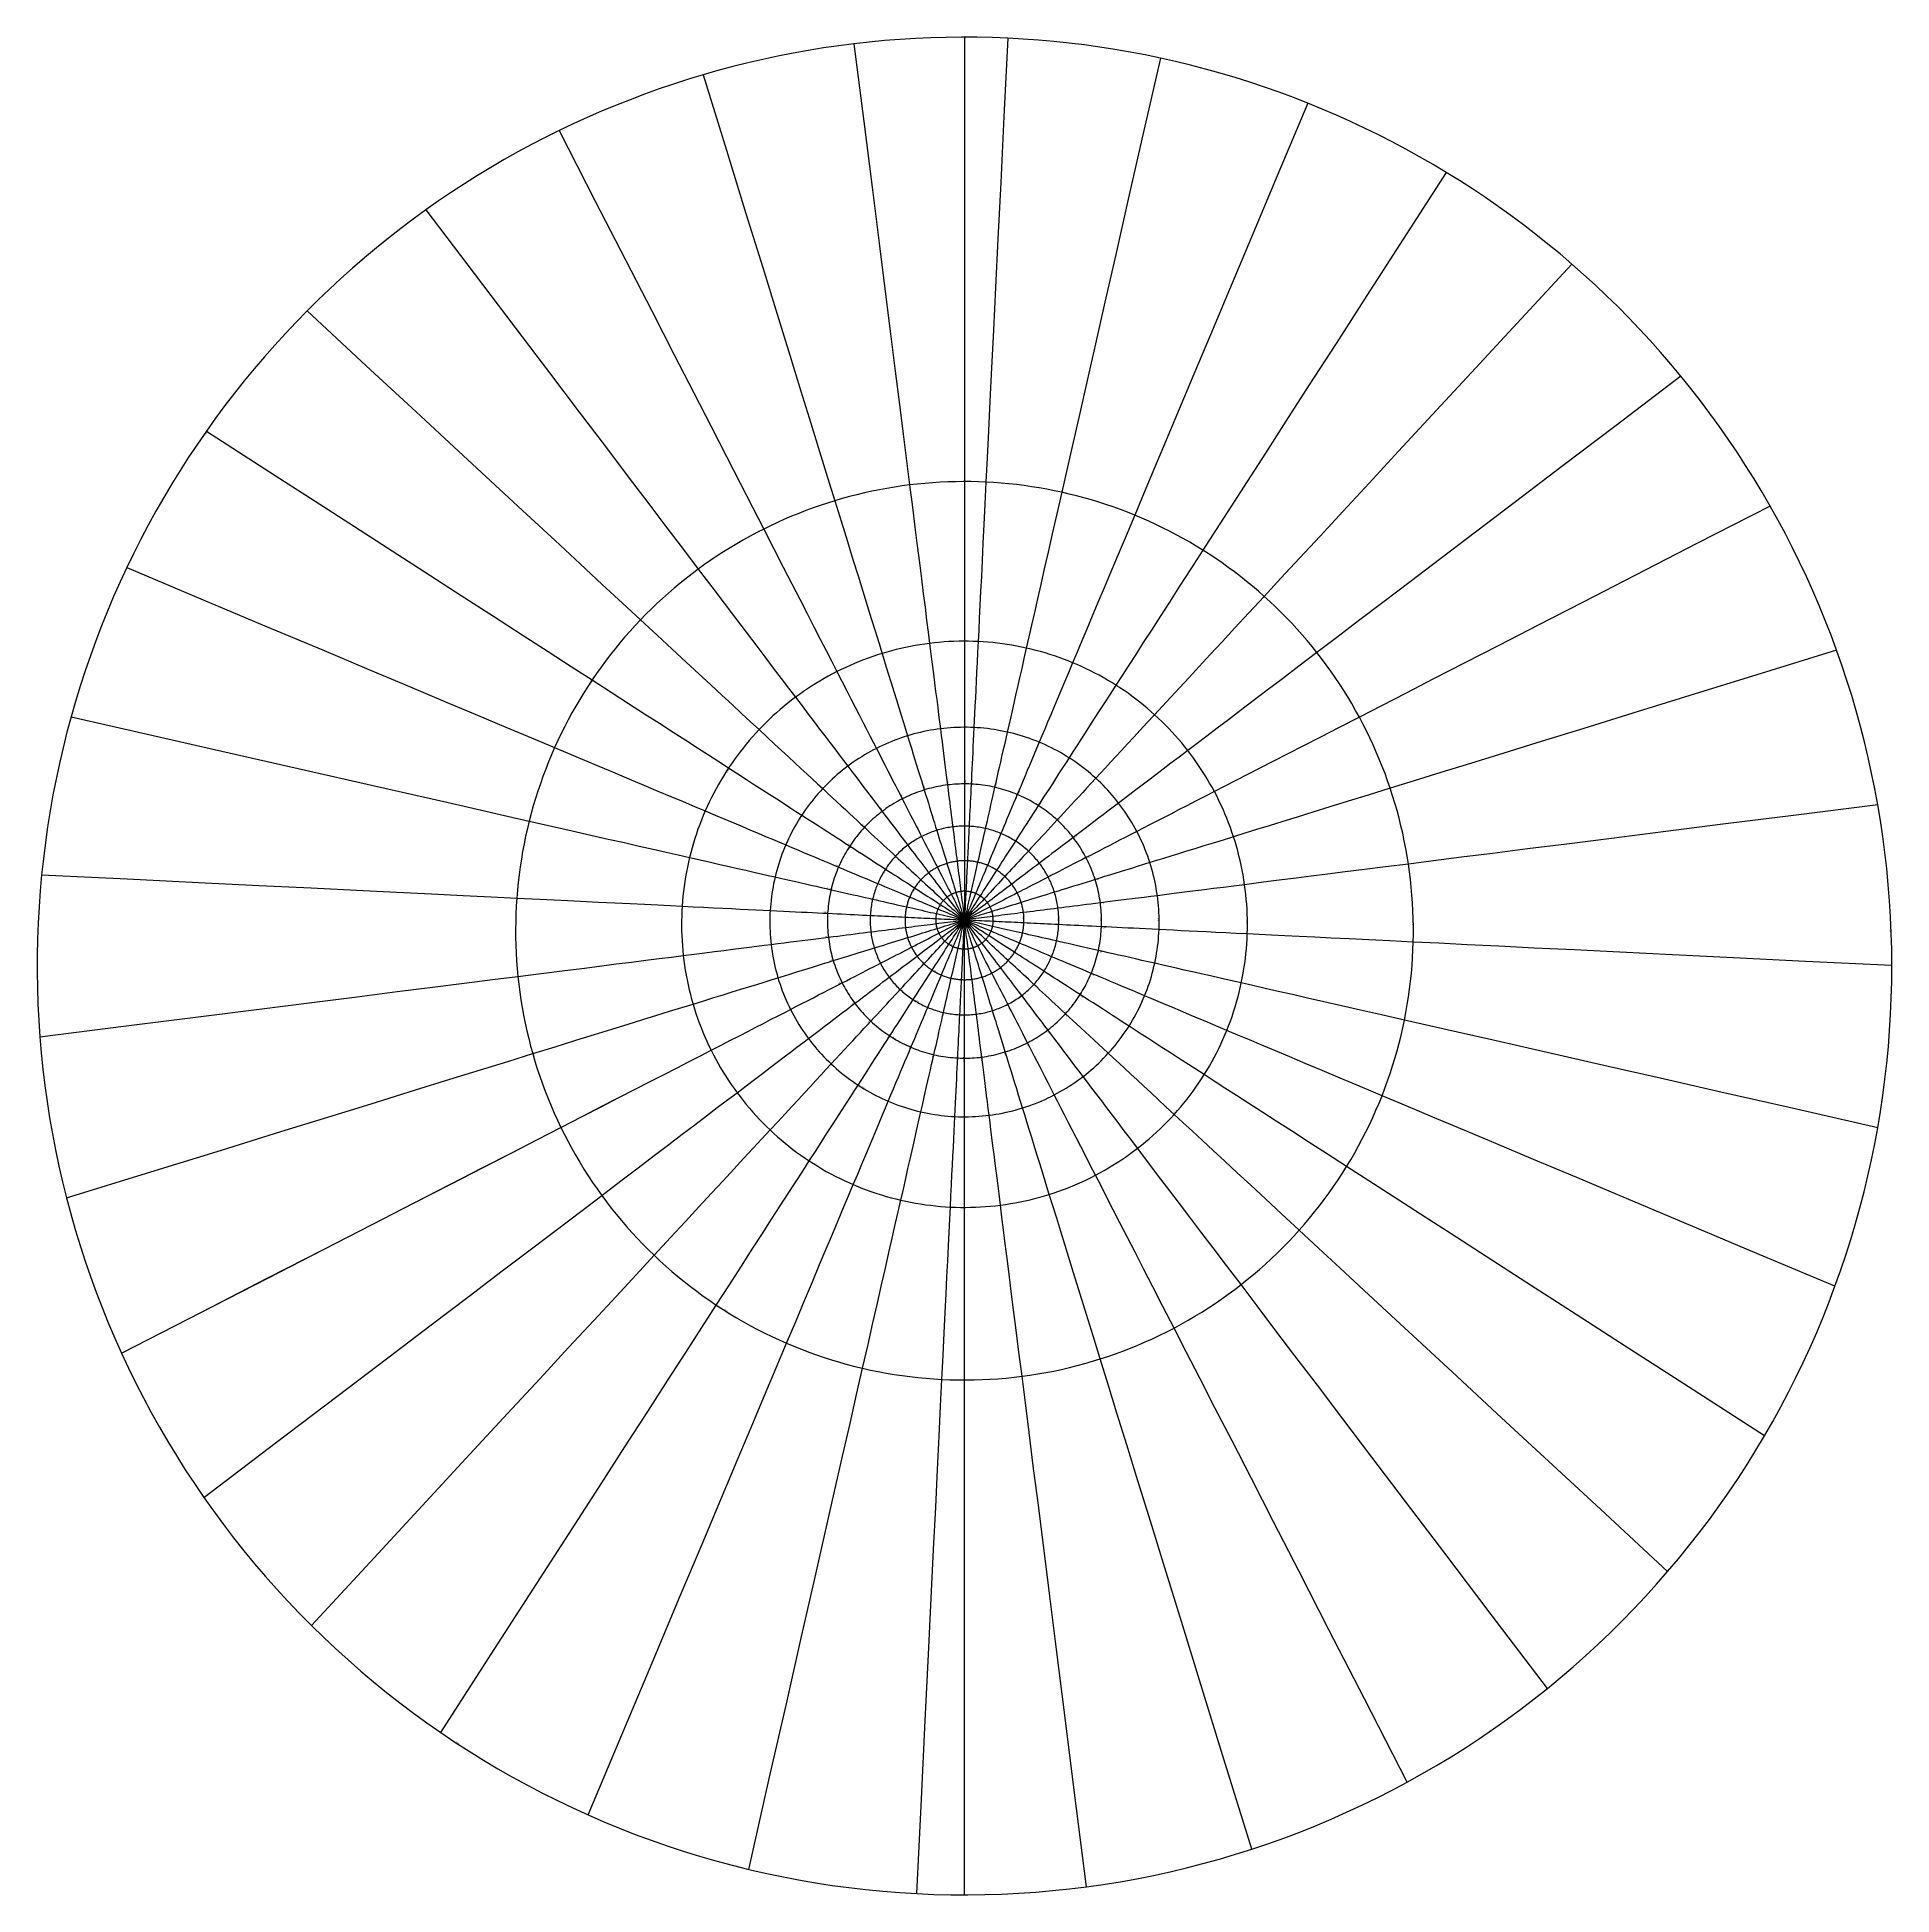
# Model space of a CAD drawing. Extents: x -36224 to 36225, y -38121 to 34420.
import ezdxf

# ---------------------------------------------------------------- set-up
doc = ezdxf.new("R2010")
doc.units = 0
for name, color, linetype in [('MERIDIAN_LABELS', 7, 'Continuous'), ('MERIDIANS', 7, 'Continuous'), ('PARALLEL_LABELS', 7, 'Continuous'), ('PARALLELS', 7, 'Continuous')]:
    doc.layers.add(name, color=color, linetype=linetype)

msp = doc.modelspace()

# ---------------------------------------------------------------- linework, layer by layer
at = {"layer": 'MERIDIANS'}
for p, q in [((-4316.42043, 34161.63666), (-3933.00519, 31122.21078)), ((-0.60169, 34420.0469), (-0.54826, 31358.70185)), ((0.60169, 34420.0469), (0.54826, 31358.70185)), ((1690.17261, 34380.54563), (1540.0824, 31322.5502)), ((7652.6027, 33601.47033), (6972.34614, 30609.61299)), ((-10210.11931, 32949.53601), (-9301.74665, 30013.13217)), ((-0.54826, 31358.70185), (-0.50323, 28778.32025)), ((0.54826, 31358.70185), (0.50323, 28778.32025)), ((1540.0824, 31322.5502), (1413.57381, 28745.01587)), ((13414.38597, 31841.51594), (12219.2111, 28999.58758)), ((-15835.3434, 30770.97445), (-14422.50234, 28020.59775)), ((-3933.00519, 31122.21078), (-3609.84736, 28560.46015)), ((6972.34614, 30609.61299), (6399.07392, 28088.28679)), ((-9301.74665, 30013.13217), (-8536.35148, 27538.91709)), ((18821.71308, 29139.82454), (17138.86422, 26529.4555)), ((-3609.84736, 28560.46015), (-3333.87704, 26372.77633)), ((-0.50323, 28778.32025), (-0.46477, 26574.61253)), ((0.50323, 28778.32025), (0.46477, 26574.61253)), ((1413.57381, 28745.01587), (1305.53329, 26543.75711)), ((12219.2111, 28999.58758), (11212.41821, 26605.60044)), ((-21040.16924, 27674.82605), (-19155.39377, 25190.73136)), ((-14422.50234, 28020.59775), (-13232.65056, 25704.31414)), ((6399.07392, 28088.28679), (5909.56552, 25935.3648)), ((-8536.35148, 27538.91709), (-7882.87703, 25426.49676)), ((-3333.87704, 26372.77633), (-3095.32656, 24481.72871)), ((-0.46477, 26574.61253), (-0.43152, 24669.62954)), ((0.46477, 26574.61253), (0.43152, 24669.62954)), ((1305.53329, 26543.75711), (1212.1389, 24640.90397)), ((11212.41821, 26605.60044), (10353.03421, 24562.12729)), ((17138.86422, 26529.4555), (15722.16245, 24331.92336)), ((-13232.65056, 25704.31414), (-12217.22637, 23727.58856)), ((-7882.87703, 25426.49676), (-7318.12666, 23600.88575)), ((5909.56552, 25935.3648), (5486.47191, 24074.54378)), ((23725.77977, 25557.841), (21594.6057, 23257.10034)), ((-19155.39377, 25190.73136), (-17569.24577, 23100.22144)), ((-0.43152, 24669.62954), (-0.40248, 23005.53678)), ((0.43152, 24669.62954), (0.40248, 23005.53678)), ((-3095.32656, 24481.72871), (-2886.94944, 22829.87257)), ((1212.1389, 24640.90397), (1130.55495, 22978.6815)), ((5486.47191, 24074.54378), (5116.92458, 22449.22624)), ((10353.03421, 24562.12729), (9610.4718, 22796.43657)), ((15722.16245, 24331.92336), (14513.53553, 22457.14876)), ((-25678.81262, 23732.39583), (-23366.77615, 21590.59537)), ((-12217.22637, 23727.58856), (-11339.99565, 22019.88415)), ((-7318.12666, 23600.88575), (-6824.89823, 22006.4764)), ((21594.6057, 23257.10034), (19801.98899, 21321.85431)), ((-17569.24577, 23100.22144), (-16216.4534, 21317.26936)), ((-2886.94944, 22829.87257), (-2703.25616, 21373.69134)), ((-0.40248, 23005.53678), (-0.37688, 21538.51903)), ((0.40248, 23005.53678), (0.37688, 21538.51903)), ((1130.55495, 22978.6815), (1058.63319, 21513.32008)), ((9610.4718, 22796.43657), (8962.05665, 21254.6125)), ((-11339.99565, 22019.88415), (-10574.10794, 20528.93108)), ((-6824.89823, 22006.4764), (-6390.1651, 20601.15885)), ((5116.92458, 22449.22624), (4791.1767, 21016.54449)), ((14513.53553, 22457.14876), (13469.68637, 20837.97096)), ((-23366.77615, 21590.59537), (-21422.86058, 19789.81094)), ((-16216.4534, 21317.26936), (-15048.3852, 19777.77987)), ((-2703.25616, 21373.69134), (-2540.01213, 20079.61617)), ((-0.37688, 21538.51903), (-0.35412, 20234.77484)), ((0.37688, 21538.51903), (0.35412, 20234.77484)), ((1058.63319, 21513.32008), (994.71635, 20211.05381)), ((8962.05665, 21254.6125), (8390.62384, 19895.83968)), ((19801.98899, 21321.85431), (18273.74607, 19672.01694)), ((27985.50275, 21179.58643), (25457.50718, 19261.35564)), ((-10574.10794, 20528.93108), (-9899.24327, 19215.1725)), ((-6390.1651, 20601.15885), (-6003.88161, 19352.45954)), ((4791.1767, 21016.54449), (4501.71067, 19743.435)), ((13469.68637, 20837.97096), (12558.54845, 19424.6496)), ((-21422.86058, 19789.81094), (-19766.23206, 18255.16052)), ((-15048.3852, 19777.77987), (-14029.04186, 18434.30665)), ((-2540.01213, 20079.61617), (-2393.89836, 18921.33681)), ((-0.35412, 20234.77484), (-0.33376, 19067.81006)), ((0.35412, 20234.77484), (0.33376, 19067.81006)), ((994.71635, 20211.05381), (937.50543, 19045.41664)), ((4501.71067, 19743.435), (4242.63512, 18603.98686)), ((8390.62384, 19895.83968), (7882.94018, 18688.65183)), ((18273.74607, 19672.01694), (16954.66056, 18247.97856)), ((-29614.55272, 19037.64269), (-26932.06077, 17308.16604)), ((-9899.24327, 19215.1725), (-9299.74043, 18048.12075)), ((-6003.88161, 19352.45954), (-5658.17645, 18234.93366)), ((-2393.89836, 18921.33681), (-2262.27671, 17877.94)), ((-0.33376, 19067.81006), (-0.31541, 18016.56421)), ((0.33376, 19067.81006), (0.31541, 18016.56421)), ((937.50543, 19045.41664), (885.96786, 17995.37058)), ((12558.54845, 19424.6496), (11755.86603, 18179.56017)), ((25457.50718, 19261.35564), (23333.28797, 17649.5084)), ((-19766.23206, 18255.16052), (-18336.77564, 16930.95544)), ((-14029.04186, 18434.30665), (-13131.20457, 17250.97586)), ((-5658.17645, 18234.93366), (-5346.79447, 17228.36081)), ((4242.63512, 18603.98686), (4009.26774, 17577.60659)), ((7882.94018, 18688.65183), (7428.63936, 17608.39955)), ((11755.86603, 18179.56017), (11042.95233, 17073.71644)), ((16954.66056, 18247.97856), (15803.88808, 17005.64501)), ((-9299.74043, 18048.12075), (-8763.33407, 17003.89885)), ((-2262.27671, 17877.94), (-2143.02376, 16932.5929)), ((-0.31541, 18016.56421), (-0.29878, 17064.08513)), ((0.31541, 18016.56421), (0.29878, 17064.08513)), ((885.96786, 17995.37058), (839.27251, 17043.9817)), ((4009.26774, 17577.60659), (3797.84015, 16647.7204)), ((7428.63936, 17608.39955), (7019.48536, 16635.49892)), ((23333.28797, 17649.5084), (21523.91781, 16276.56709)), ((-26932.06077, 17308.16604), (-24679.15165, 15855.65331)), ((-18336.77564, 16930.95544), (-17090.051, 15776.02754)), ((-13131.20457, 17250.97586), (-12333.91163, 16200.16042)), ((-8763.33407, 17003.89885), (-8280.28144, 16063.54065)), ((-5346.79447, 17228.36081), (-5064.70205, 16316.46938)), ((-2143.02376, 16932.5929), (-2034.41111, 16071.59397)), ((-0.29878, 17064.08513), (-0.28364, 16196.57357)), ((0.29878, 17064.08513), (0.28364, 16196.57357)), ((839.27251, 17043.9817), (796.74283, 16177.46569)), ((11042.95233, 17073.71644), (10405.17782, 16084.42568)), ((15803.88808, 17005.64501), (14790.56571, 15911.69777)), ((-12333.91163, 16200.16042), (-11620.75796, 15260.23878)), ((-8280.28144, 16063.54065), (-7842.74552, 15211.78978)), ((-5064.70205, 16316.46938), (-4807.80277, 15486.01723)), ((-2034.41111, 16071.59397), (-1935.01753, 15283.67694)), ((-0.28364, 16196.57357), (-0.26979, 15402.68253)), ((0.28364, 16196.57357), (0.26979, 15402.68253)), ((796.74283, 16177.46569), (757.82249, 15384.48787)), ((3797.84015, 16647.7204), (3605.28526, 15800.83879)), ((7019.48536, 16635.49892), (6648.85183, 15754.19364)), ((10405.17782, 16084.42568), (9830.92569, 15193.66832)), ((21523.91781, 16276.56709), (19963.34155, 15092.40939)), ((31470.73642, 16111.75698), (28609.46228, 14641.83707)), ((-24679.15165, 15855.65331), (-22760.97911, 14618.95449)), ((-17090.051, 15776.02754), (-15992.49598, 14759.28585)), ((-11620.75796, 15260.23878), (-10978.72064, 14414.047)), ((-4807.80277, 15486.01723), (-4572.72888, 14726.11779)), ((-1935.01753, 15283.67694), (-1843.66366, 14559.49261)), ((-0.26979, 15402.68253), (-0.25705, 14672.99545)), ((0.26979, 15402.68253), (0.25705, 14672.99545)), ((757.82249, 15384.48787), (722.04983, 14655.64198)), ((3605.28526, 15800.83879), (3429.08132, 15025.8708)), ((6648.85183, 15754.19364), (6311.34713, 14951.66324)), ((14790.56571, 15911.69777), (13890.9382, 14940.49151)), ((-22760.97911, 14618.95449), (-21107.16171, 13552.69273)), ((-15992.49598, 14759.28585), (-15018.28978, 13856.81078)), ((-7842.74552, 15211.78978), (-7444.35063, 14436.23473)), ((-4572.72888, 14726.11779), (-4356.68614, 14027.73841)), ((-1843.66366, 14559.49261), (-1759.36259, 13891.21753)), ((-0.25705, 14672.99545), (-0.2453, 13999.63228)), ((0.25705, 14672.99545), (0.2453, 13999.63228)), ((722.04983, 14655.64198), (689.03851, 13983.05663)), ((3429.08132, 15025.8708), (3267.13584, 14313.61339)), ((6311.34713, 14951.66324), (6002.53942, 14217.36951)), ((9830.92569, 15193.66832), (9310.85408, 14386.95368)), ((13890.9382, 14940.49151), (13086.42307, 14071.96525)), ((19963.34155, 15092.40939), (18602.76983, 14060.01416)), ((28609.46228, 14641.83707), (26208.04624, 13408.15967)), ((-15018.28978, 13856.81078), (-14147.24247, 13049.89897)), ((-10978.72064, 14414.047), (-10397.32985, 13647.78609)), ((-7444.35063, 14436.23473), (-7079.85689, 13726.67502)), ((-4356.68614, 14027.73841), (-4157.33665, 13383.32161)), ((-1759.36259, 13891.21753), (-1681.28213, 13272.25474)), ((-0.2453, 13999.63228), (-0.23442, 13375.94816)), ((0.2453, 13999.63228), (0.23442, 13375.94816)), ((689.03851, 13983.05663), (658.46274, 13360.09427)), ((3267.13584, 14313.61339), (3117.69793, 13656.36593)), ((6002.53942, 14217.36951), (5718.75209, 13542.57013)), ((9310.85408, 14386.95368), (8837.36512, 13652.49621)), ((13086.42307, 14071.96525), (12362.27515, 13290.20059)), ((18602.76983, 14060.01416), (17405.38354, 13151.44325)), ((-32723.18963, 13707.12991), (-29738.95052, 12452.01057)), ((-21107.16171, 13552.69273), (-19665.75236, 12623.37631)), ((-10397.32985, 13647.78609), (-9868.07229, 12950.23569)), ((-7079.85689, 13726.67502), (-6744.918, 13074.64971)), ((-6744.918, 13074.64971), (-6435.89843, 12473.08154)), ((-4157.33665, 13383.32161), (-3972.70932, 12786.49561)), ((-1681.28213, 13272.25474), (-1608.71562, 12697.00234)), ((-0.23442, 13375.94816), (-0.2243, 12796.30034)), ((0.23442, 13375.94816), (0.2243, 12796.30034)), ((658.46274, 13360.09427), (630.04589, 12781.11839)), ((3117.69793, 13656.36593), (2979.29129, 13047.63542)), ((5718.75209, 13542.57013), (5456.90942, 12919.95153)), ((8837.36512, 13652.49621), (8404.21595, 12980.61222)), ((12362.27515, 13290.20059), (11706.64447, 12582.40473)), ((17405.38354, 13151.44325), (16342.87463, 12345.21664)), ((26208.04624, 13408.15967), (24164.6141, 12358.38903)), ((-29738.95052, 12452.01057), (-27235.74005, 11399.20357)), ((-19665.75236, 12623.37631), (-18397.57345, 11805.74634)), ((-14147.24247, 13049.89897), (-13363.33915, 12323.7147)), ((-9868.07229, 12950.23569), (-9383.95445, 12312.17849)), ((-6435.89843, 12473.08154), (-6149.73378, 11916.005)), ((-3972.70932, 12786.49561), (-3801.13054, 12231.85036)), ((-1608.71562, 12697.00234), (-1541.05908, 12160.6725)), ((-0.2243, 12796.30034), (-0.21487, 12255.86597)), ((0.2243, 12796.30034), (0.21487, 12255.86597)), ((630.04589, 12781.11839), (603.55149, 12241.3115)), ((2850.66236, 12481.90856), (2730.73982, 11954.47353)), ((2979.29129, 13047.63542), (2850.66236, 12481.90856)), ((5214.41854, 12343.34828), (4989.07819, 11807.52617)), ((5456.90942, 12919.95153), (5214.41854, 12343.34828)), ((8006.22941, 12363.27114), (7639.07589, 11793.75701)), ((8404.21595, 12980.61222), (8006.22941, 12363.27114)), ((11706.64447, 12582.40473), (11109.89877, 11938.17904)), ((16342.87463, 12345.21664), (15393.12097, 11624.54816)), ((24164.6141, 12358.38903), (22403.67209, 11453.7418)), ((-18397.57345, 11805.74634), (-17272.52007, 11080.39335)), ((-13363.33915, 12323.7147), (-12653.71364, 11666.33915)), ((-12653.71364, 11666.33915), (-12007.91071, 11068.0869)), ((-9383.95445, 12312.17849), (-8939.17778, 11725.97213)), ((-8939.17778, 11725.97213), (-8528.89384, 11185.22647)), ((-6149.73378, 11916.005), (-5883.82274, 11398.35617)), ((-3801.13054, 12231.85036), (-3641.1701, 11714.76254)), ((-3641.1701, 11714.76254), (-3491.59843, 11231.25743)), ((-1541.05908, 12160.6725), (-1477.79321, 11659.14863)), ((-1477.79321, 11659.14863), (-1418.46905, 11188.87155)), ((-0.21487, 12255.86597), (-0.20605, 11750.49825)), ((-0.20605, 11750.49825), (-0.19778, 11276.61182)), ((0.20605, 11750.49825), (0.19778, 11276.61182)), ((0.21487, 12255.86597), (0.20605, 11750.49825)), ((578.77626, 11736.53142), (555.54441, 11263.19678)), ((603.55149, 12241.3115), (578.77626, 11736.53142)), ((2730.73982, 11954.47353), (2618.60257, 11461.27923)), ((4989.07819, 11807.52617), (4779.00744, 11308.01262)), ((7639.07589, 11793.75701), (7299.10655, 11266.40994)), ((11109.89877, 11938.17904), (10564.12776, 11348.98383)), ((15393.12097, 11624.54816), (14538.58394, 10976.12961)), ((-27235.74005, 11399.20357), (-25106.69922, 10503.76583)), ((-17272.52007, 11080.39335), (-16267.07715, 10432.15652)), ((-12007.91071, 11068.0869), (-11417.34648, 10521.00611)), ((-8528.89384, 11185.22647), (-8149.01724, 10684.55705)), ((-5883.82274, 11398.35617), (-5635.94276, 10915.80838)), ((-5635.94276, 10915.80838), (-5404.18343, 10464.64267)), ((-3491.59843, 11231.25743), (-3351.35255, 10777.89884)), ((-1418.46905, 11188.87155), (-1362.69639, 10746.74811)), ((-0.19778, 11276.61182), (-0.19, 10831.0907)), ((0.19778, 11276.61182), (0.19, 10831.0907)), ((555.54441, 11263.19678), (533.70317, 10818.1951)), ((2513.45428, 10998.82332), (2414.60293, 10564.06214)), ((2618.60257, 11461.27923), (2513.45428, 10998.82332)), ((4779.00744, 11308.01262), (4582.58934, 10840.96285)), ((7299.10655, 11266.40994), (6983.22453, 10776.42616)), ((10564.12776, 11348.98383), (10062.77459, 10807.74056)), ((14538.58394, 10976.12961), (13765.17962, 10389.27416)), ((22403.67209, 11453.7418), (20869.55491, 10665.6211)), ((-25106.69922, 10503.76583), (-23272.72853, 9732.4295)), ((-16267.07715, 10432.15652), (-15362.60966, 9849.02135)), ((-11417.34648, 10521.00611), (-10874.90747, 10018.50706)), ((-8149.01724, 10684.55705), (-7796.08108, 10219.39456)), ((-7796.08108, 10219.39456), (-7467.12409, 9785.83612)), ((-5404.18343, 10464.64267), (-5186.8935, 10041.64452)), ((-3351.35255, 10777.89884), (-3219.50874, 10351.70079)), ((-3219.50874, 10351.70079), (-3095.26044, 9950.05594)), ((-1362.69639, 10746.74811), (-1310.13449, 10330.07716)), ((-1310.13449, 10330.07716), (-1260.48445, 9936.48924)), ((-0.19, 10831.0907), (-0.18267, 10411.21376)), ((-0.18267, 10411.21376), (-0.17575, 10014.59398)), ((0.18267, 10411.21376), (0.17575, 10014.59398)), ((0.19, 10831.0907), (0.18267, 10411.21376)), ((513.11915, 10398.80829), (493.67531, 10002.65203)), ((533.70317, 10818.1951), (513.11915, 10398.80829)), ((2414.60293, 10564.06214), (2321.4442, 10154.33787)), ((4398.4262, 10403.05333), (4225.30351, 9991.39619)), ((4582.58934, 10840.96285), (4398.4262, 10403.05333)), ((6688.78426, 10319.70197), (6413.51204, 9892.71052)), ((6983.22453, 10776.42616), (6688.78426, 10319.70197)), ((9600.35817, 10308.53203), (9172.26107, 9846.37344)), ((10062.77459, 10807.74056), (9600.35817, 10308.53203)), ((13765.17962, 10389.27416), (13061.46787, 9855.30109)), ((20869.55491, 10665.6211), (19520.31659, 9972.47806)), ((34066.04427, 10483.4111), (30946.65902, 9518.35989)), ((-23272.72853, 9732.4295), (-21675.55142, 9060.68444)), ((-15362.60966, 9849.02135), (-14544.1589, 9321.34354)), ((-10874.90747, 10018.50706), (-10374.64856, 9555.08238)), ((-10374.64856, 9555.08238), (-9911.56246, 9126.09345)), ((-7467.12409, 9785.83612), (-7159.60159, 9380.5279)), ((-5186.8935, 10041.64452), (-4982.63828, 9644.02102)), ((-4982.63828, 9644.02102), (-4790.1652, 9269.33381)), ((-3095.26044, 9950.05594), (-2977.90016, 9570.6773)), ((-2977.90016, 9570.6773), (-2866.80471, 9211.55036)), ((-1260.48445, 9936.48924), (-1213.48297, 9563.89705)), ((-1213.48297, 9563.89705), (-1168.89716, 9210.45449)), ((-0.17575, 10014.59398), (-0.1692, 9639.12853)), ((-0.1692, 9639.12853), (-0.16298, 9282.9576)), ((0.1692, 9639.12853), (0.16298, 9282.9576)), ((0.17575, 10014.59398), (0.1692, 9639.12853)), ((475.26855, 9627.62585), (457.80772, 9271.87205)), ((493.67531, 10002.65203), (475.26855, 9627.62585)), ((2233.44802, 9767.31916), (2150.14745, 9400.95233)), ((2321.4442, 10154.33787), (2233.44802, 9767.31916)), ((4062.16088, 9603.46997), (3908.06826, 9237.06318)), ((4225.30351, 9991.39619), (4062.16088, 9603.46997)), ((6155.44287, 9492.40376), (5912.86967, 9116.13375)), ((6413.51204, 9892.71052), (6155.44287, 9492.40376)), ((9172.26107, 9846.37344), (8774.56577, 9417.03556)), ((13061.46787, 9855.30109), (12418.05963, 9367.08604)), ((19520.31659, 9972.47806), (18323.7489, 9357.76637)), ((30946.65902, 9518.35989), (28332.05689, 8709.47456)), ((-21675.55142, 9060.68444), (-20271.28492, 8470.07425)), ((-14544.1589, 9321.34354), (-13799.57832, 8841.29188)), ((-13799.57832, 8841.29188), (-13118.90216, 8402.44116)), ((-9911.56246, 9126.09345), (-9481.40161, 8727.60549)), ((-9481.40161, 8727.60549), (-9080.5393, 8356.25881)), ((-7159.60159, 9380.5279), (-6871.31464, 9000.57172)), ((-6871.31464, 9000.57172), (-6600.35314, 8643.45012)), ((-4790.1652, 9269.33381), (-4608.37575, 8915.44442)), ((-4608.37575, 8915.44442), (-4436.30244, 8580.46943)), ((-2866.80471, 9211.55036), (-2761.42298, 8870.89357)), ((-2761.42298, 8870.89357), (-2661.26574, 8547.12546)), ((-1168.89716, 9210.45449), (-1126.52029, 8874.52274)), ((-1126.52029, 8874.52274), (-1086.16818, 8554.64178)), ((-0.16298, 9282.9576), (-0.15708, 8944.43012)), ((-0.15708, 8944.43012), (-0.15145, 8622.07515)), ((0.15708, 8944.43012), (0.15145, 8622.07515)), ((0.16298, 9282.9576), (0.15708, 8944.43012)), ((441.21184, 8933.74141), (425.40883, 8611.76469)), ((457.80772, 9271.87205), (441.21184, 8933.74141)), ((1996.02762, 8723.11317), (1924.51519, 8408.59215)), ((2071.12951, 9053.42111), (1996.02762, 8723.11317)), ((2150.14745, 9400.95233), (2071.12951, 9053.42111)), ((3762.20648, 8890.22795), (3623.85111, 8561.24175)), ((3908.06826, 9237.06318), (3762.20648, 8890.22795)), ((5684.30225, 8761.58894), (5468.43382, 8426.74231)), ((5912.86967, 9116.13375), (5684.30225, 8761.58894)), ((8403.92675, 9016.90669), (8057.46966, 8642.8838)), ((8774.56577, 9417.03556), (8403.92675, 9016.90669)), ((11827.1768, 8918.72701), (11282.32076, 8505.29289)), ((12418.05963, 9367.08604), (11827.1768, 8918.72701)), ((17254.71028, 8808.57008), (16293.28827, 8314.65957)), ((18323.7489, 9357.76637), (17254.71028, 8808.57008)), ((28332.05689, 8709.47456), (26109.68792, 8021.93529)), ((-20271.28492, 8470.07425), (-19026.25401, 7946.43579)), ((-13118.90216, 8402.44116), (-12493.87686, 7999.47008)), ((-12493.87686, 7999.47008), (-11917.60831, 7627.93383)), ((-9080.5393, 8356.25881), (-8705.86007, 8009.16733)), ((-8705.86007, 8009.16733), (-8354.67258, 7683.83789)), ((-6600.35314, 8643.45012), (-6345.04982, 8306.96568)), ((-6345.04982, 8306.96568), (-6103.94279, 7989.19165)), ((-6103.94279, 7989.19165), (-5875.74472, 7688.43136)), ((-4436.30244, 8580.46943), (-4273.08975, 8262.74341)), ((-4273.08975, 8262.74341), (-4117.97836, 7960.78816)), ((-2661.26574, 8547.12546), (-2565.89718, 8238.83722)), ((-2565.89718, 8238.83722), (-2474.92776, 7944.76965)), ((-1086.16818, 8554.64178), (-1047.67621, 8249.50655)), ((-1047.67621, 8249.50655), (-1010.89674, 7957.94679)), ((-0.15145, 8622.07515), (-0.14608, 8314.57788)), ((-0.14608, 8314.57788), (-0.14096, 8020.75927)), ((-0.14096, 8020.75927), (-0.13605, 7739.55888)), ((0.14096, 8020.75927), (0.13605, 7739.55888)), ((0.14608, 8314.57788), (0.14096, 8020.75927)), ((0.15145, 8622.07515), (0.14608, 8314.57788)), ((395.93017, 8011.15528), (382.14474, 7730.28568)), ((410.3342, 8304.62854), (395.93017, 8011.15528)), ((425.40883, 8611.76469), (410.3342, 8304.62854)), ((1856.30031, 8108.57419), (1791.12123, 7821.90805)), ((1924.51519, 8408.59215), (1856.30031, 8108.57419)), ((3492.35916, 8248.57562), (3367.15785, 7950.86759)), ((3623.85111, 8561.24175), (3492.35916, 8248.57562)), ((5264.11357, 8109.80876), (5070.32398, 7809.20997)), ((5468.43382, 8426.74231), (5264.11357, 8109.80876)), ((7732.71111, 8292.28587), (7427.49424, 7962.78446)), ((8057.46966, 8642.8838), (7732.71111, 8292.28587)), ((10778.01953, 8122.63157), (10309.63263, 7767.22185)), ((11282.32076, 8505.29289), (10778.01953, 8122.63157)), ((16293.28827, 8314.65957), (15423.50704, 7867.82761)), ((26109.68792, 8021.93529), (24196.36423, 7430.00605)), ((-34897.05489, 7879.4464), (-31691.08853, 7150.4525)), ((-19026.25401, 7946.43579), (-17914.18625, 7478.71933)), ((-17914.18625, 7478.71933), (-16914.28338, 7058.17749)), ((-11917.60831, 7627.93383), (-11384.29291, 7284.09066)), ((-11384.29291, 7284.09066), (-10889.00995, 6964.76806)), ((-8354.67258, 7683.83789), (-8024.63971, 7378.10544)), ((-8024.63971, 7378.10544), (-7713.72203, 7090.08074)), ((-5875.74472, 7688.43136), (-5659.31752, 7403.18483)), ((-5659.31752, 7403.18483), (-5453.65121, 7132.12093)), ((-4117.97836, 7960.78816), (-3970.29189, 7673.28701)), ((-3970.29189, 7673.28701), (-3829.42588, 7399.06325)), ((-3829.42588, 7399.06325), (-3694.83838, 7137.06186)), ((-2474.92776, 7944.76965), (-2388.00821, 7663.79366)), ((-2388.00821, 7663.79366), (-2304.8244, 7394.89382)), ((-2304.8244, 7394.89382), (-2225.09301, 7137.15426)), ((-1010.89674, 7957.94679), (-975.69701, 7678.90998)), ((-975.69701, 7678.90998), (-941.95726, 7411.44676)), ((-941.95726, 7411.44676), (-909.56917, 7154.69847)), ((-0.13605, 7739.55888), (-0.13134, 7470.02023)), ((-0.13134, 7470.02023), (-0.12683, 7211.27818)), ((0.13134, 7470.02023), (0.12683, 7211.27818)), ((0.13605, 7739.55888), (0.13134, 7470.02023)), ((368.93102, 7461.06434), (356.2466, 7202.62711)), ((382.14474, 7730.28568), (368.93102, 7461.06434)), ((1668.95186, 7284.59119), (1611.5572, 7032.16196)), ((1728.74252, 7547.55834), (1668.95186, 7284.59119)), ((1791.12123, 7821.90805), (1728.74252, 7547.55834)), ((3133.63239, 7395.58264), (3024.43647, 7135.93277)), ((3247.73526, 7666.9004), (3133.63239, 7395.58264)), ((3367.15785, 7950.86759), (3247.73526, 7666.9004)), ((4886.16202, 7523.54517), (4710.82339, 7251.56677)), ((5070.32398, 7809.20997), (4886.16202, 7523.54517)), ((6868.38818, 7359.19319), (6611.3957, 7081.75314)), ((7139.93669, 7652.34743), (6868.38818, 7359.19319)), ((7427.49424, 7962.78446), (7139.93669, 7652.34743)), ((9873.19872, 7436.05792), (9465.31567, 7126.55824)), ((10309.63263, 7767.22185), (9873.19872, 7436.05792)), ((14632.40012, 7461.41293), (13909.33348, 7089.95253)), ((15423.50704, 7867.82761), (14632.40012, 7461.41293)), ((24196.36423, 7430.00605), (22530.86374, 6914.74643)), ((-31691.08853, 7150.4525), (-29005.54946, 6539.79682)), ((-29005.54946, 6539.79682), (-26724.05547, 6021.01558)), ((-16914.28338, 7058.17749), (-16009.86593, 6677.79516)), ((-16009.86593, 6677.79516), (-15187.40148, 6331.88085)), ((-10889.00995, 6964.76806), (-10427.55975, 6667.25837)), ((-10427.55975, 6667.25837), (-9996.33611, 6389.23658)), ((-7713.72203, 7090.08074), (-7420.13178, 6818.10763)), ((-7420.13178, 6818.10763), (-7142.29507, 6560.72813)), ((-7142.29507, 6560.72813), (-6878.82076, 6316.65352)), ((-5453.65121, 7132.12093), (-5257.84631, 6874.05416)), ((-5257.84631, 6874.05416), (-5071.09907, 6627.9252)), ((-5071.09907, 6627.9252), (-4892.68897, 6392.78443)), ((-3694.83838, 7137.06186), (-3566.04203, 6886.33411)), ((-3566.04203, 6886.33411), (-3442.59732, 6646.02437)), ((-3442.59732, 6646.02437), (-3324.10677, 6415.35889)), ((-2225.09301, 7137.15426), (-2148.5578, 6889.74668)), ((-2148.5578, 6889.74668), (-2074.98642, 6651.91998)), ((-2074.98642, 6651.91998), (-2004.16767, 6422.9914)), ((-909.56917, 7154.69847), (-878.43451, 6907.88647)), ((-878.43451, 6907.88647), (-848.464, 6670.30293)), ((-848.464, 6670.30293), (-819.57626, 6441.30282)), ((-0.12683, 7211.27818), (-0.12249, 6962.54824)), ((-0.12249, 6962.54824), (-0.11831, 6723.1172)), ((-0.11831, 6723.1172), (-0.11428, 6492.33517)), ((0.11831, 6723.1172), (0.11428, 6492.33517)), ((0.12249, 6962.54824), (0.11831, 6723.1172)), ((0.12683, 7211.27818), (0.12249, 6962.54824)), ((332.31531, 6715.04183), (321.00162, 6484.53224)), ((344.05302, 6954.1904), (332.31531, 6715.04183)), ((356.2466, 7202.62711), (344.05302, 6954.1904)), ((1503.27514, 6555.92328), (1452.08517, 6330.78313)), ((1556.38439, 6789.50474), (1503.27514, 6555.92328)), ((1611.5572, 7032.16196), (1556.38439, 6789.50474)), ((2819.31192, 6648.18049), (2722.74134, 6418.55161)), ((2919.7752, 6887.06558), (2819.31192, 6648.18049)), ((3024.43647, 7135.93277), (2919.7752, 6887.06558)), ((4383.81549, 6744.32497), (4230.92246, 6507.16331)), ((4543.58933, 6992.15987), (4383.81549, 6744.32497)), ((4710.82339, 7251.56677), (4543.58933, 6992.15987)), ((6136.08584, 6568.62532), (5915.61387, 6330.61151)), ((6367.67482, 6818.64064), (6136.08584, 6568.62532)), ((6611.3957, 7081.75314), (6367.67482, 6818.64064)), ((8723.83582, 6563.92692), (8385.46201, 6307.17051)), ((9083.0451, 6836.49318), (8723.83582, 6563.92692)), ((9465.31567, 7126.55824), (9083.0451, 6836.49318)), ((13245.50346, 6748.9237), (12633.55905, 6434.55002)), ((13909.33348, 7089.95253), (13245.50346, 6748.9237)), ((22530.86374, 6914.74643), (21067.12867, 6461.90743)), ((-26724.05547, 6021.01558), (-24760.68958, 5574.57242)), ((-15187.40148, 6331.88085), (-14435.79569, 6015.76846)), ((-14435.79569, 6015.76846), (-13745.86664, 5725.59624)), ((-9996.33611, 6389.23658), (-9592.22495, 6128.69495)), ((-9592.22495, 6128.69495), (-9212.52296, 5883.89059)), ((-9212.52296, 5883.89059), (-8854.87193, 5653.3031)), ((-6878.82076, 6316.65352), (-6628.47458, 6084.74041)), ((-6628.47458, 6084.74041), (-6390.15754, 5863.97073)), ((-6390.15754, 5863.97073), (-6162.88777, 5653.43491)), ((-4892.68897, 6392.78443), (-4721.96819, 6167.778)), ((-4721.96819, 6167.778), (-4558.35252, 5952.13597)), ((-4558.35252, 5952.13597), (-4401.31375, 5745.16215)), ((-3324.10677, 6415.35889), (-3210.20998, 6193.6361)), ((-3210.20998, 6193.6361), (-3100.5794, 5980.21831)), ((-3100.5794, 5980.21831), (-2994.91653, 5774.52448)), ((-2004.16767, 6422.9914), (-1935.90907, 6202.33879)), ((-1935.90907, 6202.33879), (-1870.03486, 5989.39391)), ((-1870.03486, 5989.39391), (-1806.38412, 5783.63666)), ((-819.57626, 6441.30282), (-791.69698, 6220.29699)), ((-791.69698, 6220.29699), (-764.75813, 6006.74615)), ((-764.75813, 6006.74615), (-738.69729, 5800.1556)), ((-0.11428, 6492.33517), (-0.11039, 6269.60854)), ((-0.11039, 6269.60854), (-0.10664, 6054.39393)), ((-0.10664, 6054.39393), (-0.103, 5846.19289)), ((-0.103, 5846.19289), (-0.09948, 5644.54719)), ((0.103, 5846.19289), (0.09948, 5644.54719)), ((0.10664, 6054.39393), (0.103, 5846.19289)), ((0.11039, 6269.60854), (0.10664, 6054.39393)), ((0.11428, 6492.33517), (0.11039, 6269.60854)), ((289.32563, 5839.15367), (279.44032, 5637.74659)), ((299.53231, 6047.10849), (289.32563, 5839.15367)), ((310.08283, 6262.06871), (299.53231, 6047.10849)), ((321.00162, 6484.53224), (310.08283, 6262.06871)), ((1354.94726, 5903.55789), (1308.76807, 5700.45578)), ((1402.68275, 6113.50481), (1354.94726, 5903.55789)), ((1452.08517, 6330.78313), (1402.68275, 6113.50481)), ((2540.19293, 5984.48166), (2453.73133, 5778.89026)), ((2629.78596, 6197.51908), (2540.19293, 5984.48166)), ((2722.74134, 6418.55161), (2629.78596, 6197.51908)), ((3808.54736, 5851.99164), (3678.42399, 5650.14937)), ((3943.73883, 6061.69533), (3808.54736, 5851.99164)), ((4084.38774, 6279.86439), (3943.73883, 6061.69533)), ((4230.92246, 6507.16331), (4084.38774, 6279.86439)), ((5504.48772, 5886.77417), (5312.28998, 5679.28425)), ((5705.35209, 6103.62029), (5504.48772, 5886.77417)), ((5915.61387, 6330.61151), (5705.35209, 6103.62029)), ((7763.6511, 5835.34341), (7476.97924, 5617.81819)), ((8065.97283, 6064.74367), (7763.6511, 5835.34341)), ((8385.46201, 6307.17051), (8065.97283, 6064.74367)), ((11541.5244, 5873.54), (11051.7164, 5621.91136)), ((12067.31391, 6143.6534), (11541.5244, 5873.54)), ((12633.55905, 6434.55002), (12067.31391, 6143.6534)), ((19769.84384, 6060.56351), (18611.47693, 5702.19694)), ((21067.12867, 6461.90743), (19769.84384, 6060.56351)), ((-24760.68958, 5574.57242), (-23052.27663, 5186.10215)), ((-23052.27663, 5186.10215), (-21551.32539, 4844.8059)), ((-13745.86664, 5725.59624), (-13109.94966, 5458.14056)), ((-13109.94966, 5458.14056), (-12521.59614, 5210.68925)), ((-12521.59614, 5210.68925), (-11975.3414, 4980.94396)), ((-8854.87193, 5653.3031), (-8517.2053, 5435.60009)), ((-8517.2053, 5435.60009), (-8197.70424, 5229.60893)), ((-8197.70424, 5229.60893), (-7894.76155, 5034.29341)), ((-6162.88777, 5653.43491), (-5945.78527, 5452.31774)), ((-5945.78527, 5452.31774), (-5738.05891, 5259.88634)), ((-5738.05891, 5259.88634), (-5538.99545, 5075.47999)), ((-4401.31375, 5745.16215), (-4250.373, 5546.22539)), ((-4250.373, 5546.22539), (-4105.09501, 5354.75204)), ((-4105.09501, 5354.75204), (-3965.08327, 5170.21949)), ((-3965.08327, 5170.21949), (-3829.97569, 4992.15053)), ((-2994.91653, 5774.52448), (-2892.9488, 5576.02398)), ((-2892.9488, 5576.02398), (-2794.42672, 5384.23111)), ((-2794.42672, 5384.23111), (-2699.12145, 5198.70041)), ((-2699.12145, 5198.70041), (-2606.82265, 5019.0224)), ((-1806.38412, 5783.63666), (-1744.80927, 5584.58991)), ((-1744.80927, 5584.58991), (-1685.17464, 5391.8151)), ((-1685.17464, 5391.8151), (-1627.35527, 5204.9083)), ((-1627.35527, 5204.9083), (-1571.23584, 5023.49674)), ((-738.69729, 5800.1556), (-713.45711, 5600.07056)), ((-713.45711, 5600.07056), (-688.98475, 5406.07216)), ((-688.98475, 5406.07216), (-665.23143, 5217.77385)), ((-665.23143, 5217.77385), (-642.15208, 5034.81821)), ((-0.09948, 5644.54719), (-0.09607, 5449.03477)), ((-0.09607, 5449.03477), (-0.09276, 5259.26614)), ((-0.09276, 5259.26614), (-0.08954, 5074.88115)), ((0.09276, 5259.26614), (0.08954, 5074.88115)), ((0.09607, 5449.03477), (0.09276, 5259.26614)), ((0.09948, 5644.54719), (0.09607, 5449.03477)), ((260.55265, 5252.92184), (251.51353, 5068.75538)), ((269.85569, 5442.46566), (260.55265, 5252.92184)), ((279.44032, 5637.74659), (269.85569, 5442.46566)), ((1178.5907, 5127.91865), (1137.69611, 4948.05892)), ((1220.67985, 5313.03224), (1178.5907, 5127.91865)), ((1264.04349, 5503.75123), (1220.67985, 5313.03224)), ((1308.76807, 5700.45578), (1264.04349, 5503.75123)), ((2211.10699, 5201.96967), (2135.22339, 5021.53101)), ((2289.37441, 5388.07666), (2211.10699, 5201.96967)), ((2370.18979, 5580.24227), (2289.37441, 5388.07666)), ((2453.73133, 5778.89026), (2370.18979, 5580.24227)), ((3315.06566, 5086.52221), (3201.95895, 4911.07552)), ((3431.99335, 5267.89585), (3315.06566, 5086.52221)), ((3553.01397, 5455.61828), (3431.99335, 5267.89585)), ((3678.42399, 5650.14937), (3553.01397, 5455.61828)), ((4781.41603, 5106.17137), (4617.89123, 4929.63574)), ((4951.32203, 5289.59592), (4781.41603, 5106.17137)), ((5128.1, 5480.43921), (4951.32203, 5289.59592)), ((5312.28998, 5679.28425), (5128.1, 5480.43921)), ((6945.34781, 5214.41884), (6698.119, 5026.82282)), ((7204.611, 5411.14649), (6945.34781, 5214.41884)), ((7476.97924, 5617.81819), (7204.611, 5411.14649)), ((10165.20634, 5166.48531), (9762.31034, 4959.50589)), ((10594.04904, 5386.7943), (10165.20634, 5166.48531)), ((11051.7164, 5621.91136), (10594.04904, 5386.7943)), ((16628.69311, 5088.77867), (15772.66066, 4823.94599)), ((17570.24615, 5380.06904), (16628.69311, 5088.77867)), ((18611.47693, 5702.19694), (17570.24615, 5380.06904)), ((-21551.32539, 4844.8059), (-20221.44549, 4542.40899)), ((-20221.44549, 4542.40899), (-19034.28273, 4272.46405)), ((-11975.3414, 4980.94396), (-11466.5238, 4766.94408)), ((-11466.5238, 4766.94408), (-10991.14226, 4567.00683)), ((-10991.14226, 4567.00683), (-10545.74315, 4379.67967)), ((-10545.74315, 4379.67967), (-10127.32958, 4203.70216)), ((-7894.76155, 5034.29341), (-7606.95162, 4848.7344)), ((-7606.95162, 4848.7344), (-7333.00539, 4672.1137)), ((-7333.00539, 4672.1137), (-7071.78932, 4503.70049)), ((-7071.78932, 4503.70049), (-6822.28768, 4342.83989)), ((-5538.99545, 5075.47999), (-5347.95003, 4898.5013)), ((-5347.95003, 4898.5013), (-5164.33814, 4728.40882)), ((-5164.33814, 4728.40882), (-4987.62861, 4564.71047)), ((-4987.62861, 4564.71047), (-4817.33759, 4406.95803)), ((-4817.33759, 4406.95803), (-4653.02331, 4254.74226)), ((-3829.97569, 4992.15053), (-3699.44089, 4820.10839)), ((-3699.44089, 4820.10839), (-3573.17494, 4653.69251)), ((-3573.17494, 4653.69251), (-3450.89852, 4492.53474)), ((-3450.89852, 4492.53474), (-3332.3544, 4336.29606)), ((-2606.82265, 5019.0224), (-2517.3366, 4844.81997)), ((-2517.3366, 4844.81997), (-2430.48454, 4675.74513)), ((-2430.48454, 4675.74513), (-2346.10121, 4511.47616)), ((-2346.10121, 4511.47616), (-2264.03352, 4351.71505)), ((-1571.23584, 5023.49674), (-1516.70974, 4847.23576)), ((-1516.70974, 4847.23576), (-1463.6782, 4675.80612)), ((-1463.6782, 4675.80612), (-1412.04959, 4508.91156)), ((-1412.04959, 4508.91156), (-1361.73871, 4346.2767)), ((-642.15208, 5034.81821), (-619.70492, 4856.87414)), ((-619.70492, 4856.87414), (-597.8512, 4683.6344)), ((-597.8512, 4683.6344), (-576.55489, 4514.81338)), ((-576.55489, 4514.81338), (-555.78244, 4350.1451)), ((-0.08954, 5074.88115), (-0.08641, 4895.54618)), ((-0.08641, 4895.54618), (-0.08336, 4720.95166)), ((-0.08336, 4720.95166), (-0.0804, 4550.80977)), ((-0.0804, 4550.80977), (-0.0775, 4384.85252)), ((-0.0775, 4384.85252), (-0.07467, 4222.82988)), ((0.0775, 4384.85252), (0.07467, 4222.82988)), ((0.0804, 4550.80977), (0.0775, 4384.85252)), ((0.08336, 4720.95166), (0.0804, 4550.80977)), ((0.08641, 4895.54618), (0.08336, 4720.95166)), ((0.08954, 5074.88115), (0.08641, 4895.54618)), ((217.68626, 4379.5456), (209.74343, 4217.71546)), ((225.82197, 4545.30577), (217.68626, 4379.5456)), ((234.16283, 4715.2457), (225.82197, 4545.30577)), ((242.72198, 4889.63308), (234.16283, 4715.2457)), ((251.51353, 5068.75538), (242.72198, 4889.63308)), ((1021.4656, 4436.8619), (984.65984, 4274.98536)), ((1059.19985, 4602.82208), (1021.4656, 4436.8619)), ((1097.92207, 4773.12745), (1059.19985, 4602.82208)), ((1137.69611, 4948.05892), (1097.92207, 4773.12745)), ((1920.41688, 4510.75662), (1852.66279, 4349.64858)), ((1990.01322, 4676.2452), (1920.41688, 4510.75662)), ((2061.57215, 4846.40052), (1990.01322, 4676.2452)), ((2135.22339, 5021.53101), (2061.57215, 4846.40052)), ((2883.16216, 4416.57046), (2783.02796, 4261.24623)), ((2986.22848, 4576.44289), (2883.16216, 4416.57046)), ((3092.42328, 4741.16809), (2986.22848, 4576.44289)), ((3201.95895, 4911.07552), (3092.42328, 4741.16809)), ((4161.32313, 4436.74086), (4019.22023, 4283.33155)), ((4308.23569, 4595.3425), (4161.32313, 4436.74086)), ((4460.30053, 4759.50636), (4308.23569, 4595.3425)), ((4617.89123, 4929.63574), (4460.30053, 4759.50636)), ((5811.74215, 4354.24436), (5612.06242, 4202.72834)), ((6019.51683, 4511.90278), (5811.74215, 4354.24436)), ((6236.02352, 4676.187), (6019.51683, 4511.90278)), ((6461.96506, 4847.63035), (6236.02352, 4676.187)), ((6698.119, 5026.82282), (6461.96506, 4847.63035)), ((8685.70941, 4406.42462), (8364.38214, 4241.34944)), ((9024.6291, 4580.53754), (8685.70941, 4406.42462)), ((9382.85101, 4764.56657), (9024.6291, 4580.53754)), ((9762.31034, 4959.50589), (9382.85101, 4764.56657)), ((14272.75638, 4359.91724), (13611.27864, 4155.27438)), ((14990.54755, 4581.9819), (14272.75638, 4359.91724)), ((15772.66066, 4823.94599), (14990.54755, 4581.9819)), ((35674.99455, 4444.96815), (32383.43091, 4029.71479)), ((-19034.28273, 4272.46405), (-17967.41653, 4029.87293)), ((-17967.41653, 4029.87293), (-17002.88472, 3810.55129)), ((-17002.88472, 3810.55129), (-16126.12752, 3611.18843)), ((-10127.32958, 4203.70216), (-9733.28821, 4037.97518)), ((-9733.28821, 4037.97518), (-9361.32965, 3881.53585)), ((-9361.32965, 3881.53585), (-9009.43963, 3733.53699)), ((-9009.43963, 3733.53699), (-8675.83877, 3593.23025)), ((-6822.28768, 4342.83989), (-6583.58751, 4188.94329)), ((-6583.58751, 4188.94329), (-6354.86586, 4041.48013)), ((-6354.86586, 4041.48013), (-6135.37888, 3899.97081)), ((-6135.37888, 3899.97081), (-5924.45239, 3763.98068)), ((-5924.45239, 3763.98068), (-5721.47389, 3633.11483)), ((-5721.47389, 3633.11483), (-5525.8855, 3507.01359)), ((-4653.02331, 4254.74226), (-4494.28149, 4107.68866)), ((-4494.28149, 4107.68866), (-4340.74144, 3965.45381)), ((-4340.74144, 3965.45381), (-4192.06247, 3827.72212)), ((-4192.06247, 3827.72212), (-4047.93089, 3694.203)), ((-4047.93089, 3694.203), (-3908.05731, 3564.62835)), ((-3332.3544, 4336.29606), (-3217.30522, 4184.66365)), ((-3217.30522, 4184.66365), (-3105.53159, 4037.34833)), ((-3105.53159, 4037.34833), (-2996.83027, 3894.08227)), ((-2996.83027, 3894.08227), (-2891.01274, 3754.61697)), ((-2891.01274, 3754.61697), (-2787.90375, 3618.72148)), ((-2264.03352, 4351.71505), (-2184.13945, 4196.18531)), ((-2184.13945, 4196.18531), (-2106.28695, 4044.6299)), ((-2106.28695, 4044.6299), (-2030.35308, 3896.80951)), ((-2030.35308, 3896.80951), (-1956.22319, 3752.50089)), ((-1956.22319, 3752.50089), (-1883.79012, 3611.49549)), ((-1361.73871, 4346.2767), (-1312.66623, 4187.64509)), ((-1312.66623, 4187.64509), (-1264.75815, 4032.77752)), ((-1264.75815, 4032.77752), (-1217.94534, 3881.4505)), ((-1217.94534, 3881.4505), (-1172.16307, 3733.45484)), ((-1172.16307, 3733.45484), (-1127.3507, 3588.59444)), ((-555.78244, 4350.1451), (-535.50255, 4189.38144)), ((-535.50255, 4189.38144), (-515.68596, 4032.29059)), ((-515.68596, 4032.29059), (-496.30533, 3878.65556)), ((-496.30533, 3878.65556), (-477.33497, 3728.27295)), ((-477.33497, 3728.27295), (-458.75081, 3580.95176)), ((-0.07467, 4222.82988), (-0.07191, 4064.50826)), ((-0.07191, 4064.50826), (-0.06921, 3909.66903)), ((-0.06921, 3909.66903), (-0.06656, 3758.1072)), ((-0.06656, 3758.1072), (-0.06397, 3609.63032)), ((0.06656, 3758.1072), (0.06397, 3609.63032)), ((0.06921, 3909.66903), (0.06656, 3758.1072)), ((0.07191, 4064.50826), (0.06921, 3909.66903)), ((0.07467, 4222.82988), (0.07191, 4064.50826)), ((186.96139, 3753.54539), (179.68263, 3605.24521)), ((194.39138, 3904.92691), (186.96139, 3753.54539)), ((201.98205, 4059.58202), (194.39138, 3904.92691)), ((209.74343, 4217.71546), (201.98205, 4059.58202)), ((845.66492, 3663.66755), (812.7377, 3518.84929)), ((879.27663, 3811.49625), (845.66492, 3663.66755)), ((913.61553, 3962.5232), (879.27663, 3811.49625)), ((948.72709, 4116.94845), (913.61553, 3962.5232)), ((984.65984, 4274.98536), (948.72709, 4116.94845)), ((1597.94247, 3743.96576), (1537.86528, 3601.11213)), ((1659.37288, 3890.03711), (1597.94247, 3743.96576)), ((1722.24147, 4039.52823), (1659.37288, 3890.03711)), ((1786.63905, 4192.65503), (1722.24147, 4039.52823)), ((1852.66279, 4349.64858), (1786.63905, 4192.65503)), ((2408.36477, 3680.08341), (2320.4081, 3543.64848)), ((2498.46387, 3819.84159), (2408.36477, 3680.08341)), ((2590.84161, 3963.13431), (2498.46387, 3819.84159)), ((2685.64402, 4110.18809), (2590.84161, 3963.13431)), ((2783.02796, 4261.24623), (2685.64402, 4110.18809)), ((3492.96711, 3715.20717), (3370.65231, 3583.16042)), ((3618.74295, 3850.99036), (3492.96711, 3715.20717)), ((3748.20886, 3990.75721), (3618.74295, 3850.99036)), ((3881.61212, 4134.77467), (3748.20886, 3990.75721)), ((4019.22023, 4283.33155), (3881.61212, 4134.77467)), ((4883.45639, 3649.86562), (4716.51931, 3523.19457)), ((5056.05665, 3780.83386), (4883.45639, 3649.86562)), ((5234.72397, 3916.40576), (5056.05665, 3780.83386)), ((5419.89877, 4056.9155), (5234.72397, 3916.40576)), ((5612.06242, 4202.72834), (5419.89877, 4056.9155)), ((7227.03984, 3657.06355), (6973.94782, 3527.04281)), ((7491.60243, 3792.97707), (7227.03984, 3657.06355)), ((7768.60615, 3935.28195), (7491.60243, 3792.97707)), ((8059.13094, 4084.533), (7768.60615, 3935.28195)), ((8364.38214, 4241.34944), (8059.13094, 4084.533)), ((12431.3508, 3790.23746), (11902.3286, 3626.57268)), ((12999.37878, 3965.96955), (12431.3508, 3790.23746)), ((13611.27864, 4155.27438), (12999.37878, 3965.96955)), ((29628.39849, 3682.14853), (27289.4469, 3387.07373)), ((32383.43091, 4029.71479), (29628.39849, 3682.14853)), ((-16126.12752, 3611.18843), (-15325.21819, 3429.07235)), ((-15325.21819, 3429.07235), (-14590.29333, 3261.96026)), ((-14590.29333, 3261.96026), (-13913.12497, 3107.98123)), ((-13913.12497, 3107.98123), (-13286.79494, 2965.56215)), ((-13286.79494, 2965.56215), (-12705.44401, 2833.37072)), ((-8675.83877, 3593.23025), (-8358.9492, 3459.95198)), ((-8358.9492, 3459.95198), (-8057.36668, 3333.11159)), ((-8057.36668, 3333.11159), (-7769.83725, 3212.18168)), ((-7769.83725, 3212.18168), (-7495.23754, 3096.6898)), ((-7495.23754, 3096.6898), (-7232.55808, 2986.21136)), ((-7232.55808, 2986.21136), (-6980.88914, 2880.36376)), ((-5525.8855, 3507.01359), (-5337.17794, 3385.34862)), ((-5337.17794, 3385.34862), (-5154.88525, 3267.81949)), ((-5154.88525, 3267.81949), (-4978.58021, 3154.15076)), ((-4978.58021, 3154.15076), (-4807.87025, 3044.08933)), ((-4807.87025, 3044.08933), (-4642.39397, 2937.4022)), ((-4642.39397, 2937.4022), (-4481.81798, 2833.87442)), ((-3908.05731, 3564.62835), (-3772.1742, 3438.75036)), ((-3772.1742, 3438.75036), (-3640.03384, 3316.33954)), ((-3640.03384, 3316.33954), (-3511.4064, 3197.18298)), ((-3511.4064, 3197.18298), (-3386.07829, 3081.08282)), ((-3386.07829, 3081.08282), (-3263.85066, 2967.85485)), ((-3263.85066, 2967.85485), (-3144.53806, 2857.32728)), ((-2787.90375, 3618.72148), (-2687.34013, 3486.18072)), ((-2687.34013, 3486.18072), (-2589.1697, 3356.79415)), ((-2589.1697, 3356.79415), (-2493.2503, 3230.37439)), ((-2493.2503, 3230.37439), (-2399.44889, 3106.74608)), ((-2399.44889, 3106.74608), (-2307.64076, 2985.74489)), ((-2307.64076, 2985.74489), (-2217.70884, 2867.2165)), ((-1883.79012, 3611.49549), (-1812.95362, 3473.59812)), ((-1812.95362, 3473.59812), (-1743.61969, 3338.62582)), ((-1743.61969, 3338.62582), (-1675.7001, 3206.40679)), ((-1675.7001, 3206.40679), (-1609.11184, 3076.77947)), ((-1609.11184, 3076.77947), (-1543.77674, 2949.59167)), ((-1543.77674, 2949.59167), (-1479.62103, 2824.6998)), ((-1127.3507, 3588.59444), (-1083.45126, 3446.68519)), ((-1083.45126, 3446.68519), (-1040.41118, 3307.55391)), ((-1040.41118, 3307.55391), (-998.18, 3171.03746)), ((-998.18, 3171.03746), (-956.71009, 3036.98192)), ((-956.71009, 3036.98192), (-915.95646, 2905.24179)), ((-915.95646, 2905.24179), (-875.87649, 2775.67935)), ((-458.75081, 3580.95176), (-440.53017, 3436.51234)), ((-440.53017, 3436.51234), (-422.65171, 3294.78546)), ((-422.65171, 3294.78546), (-405.09529, 3155.61142)), ((-405.09529, 3155.61142), (-387.84186, 3018.83929)), ((-387.84186, 3018.83929), (-370.8734, 2884.32618)), ((-0.06397, 3609.63032), (-0.06143, 3464.05736)), ((-0.06143, 3464.05736), (-0.05894, 3321.21778)), ((-0.05894, 3321.21778), (-0.05649, 3180.95066)), ((-0.05649, 3180.95066), (-0.05408, 3043.1039)), ((-0.05408, 3043.1039), (-0.05172, 2907.53351)), ((-0.05172, 2907.53351), (-0.04939, 2774.10295)), ((0.05172, 2907.53351), (0.04939, 2774.10295)), ((0.05408, 3043.1039), (0.05172, 2907.53351)), ((0.05649, 3180.95066), (0.05408, 3043.1039)), ((0.05894, 3321.21778), (0.05649, 3180.95066)), ((0.06143, 3464.05736), (0.05894, 3321.21778)), ((0.06397, 3609.63032), (0.06143, 3464.05736)), ((145.26391, 2903.98496), (138.72278, 2770.71357)), ((151.90993, 3039.39369), (145.26391, 2903.98496)), ((158.66756, 3177.07613), (151.90993, 3039.39369)), ((165.54384, 3317.17612), (158.66756, 3177.07613)), ((172.54624, 3459.84557), (165.54384, 3317.17612)), ((179.68263, 3605.24521), (172.54624, 3459.84557)), ((687.10405, 2966.2961), (657.04051, 2834.07268)), ((717.67269, 3100.74094), (687.10405, 2966.2961)), ((748.77835, 3237.54771), (717.67269, 3100.74094)), ((780.45478, 3376.86482), (748.77835, 3237.54771)), ((812.7377, 3518.84929), (780.45478, 3376.86482)), ((1255.15132, 2928.86504), (1201.67718, 2801.71237)), ((1309.566, 3058.25416), (1255.15132, 2928.86504)), ((1364.98031, 3190.02023), (1309.566, 3058.25416)), ((1421.45677, 3324.31192), (1364.98031, 3190.02023)), ((1479.06165, 3461.2868), (1421.45677, 3324.31192)), ((1537.86528, 3601.11213), (1479.06165, 3461.2868)), ((1908.5787, 2904.83489), (1831.06673, 2784.60136)), ((1987.57893, 3027.37693), (1908.5787, 2904.83489)), ((2068.16023, 3152.3715), (1987.57893, 3027.37693)), ((2150.42119, 3279.97146), (2068.16023, 3152.3715)), ((2234.46661, 3410.33941), (2150.42119, 3279.97146)), ((2320.4081, 3543.64848), (2234.46661, 3410.33941)), ((2804.05474, 2971.48158), (2698.52409, 2857.5544)), ((2911.97114, 3087.98434), (2804.05474, 2971.48158)), ((3022.42317, 3207.22447), (2911.97114, 3087.98434)), ((3135.57101, 3329.3749), (3022.42317, 3207.22447)), ((3251.5861, 3454.62072), (3135.57101, 3329.3749)), ((3370.65231, 3583.16042), (3251.5861, 3454.62072)), ((3954.76317, 2945.17771), (3814.94542, 2839.08468)), ((4098.4047, 3054.1722), (3954.76317, 2945.17771)), ((4246.12028, 3166.25807), (4098.4047, 3054.1722)), ((4398.1797, 3281.64002), (4246.12028, 3166.25807)), ((4554.87431, 3400.53913), (4398.1797, 3281.64002)), ((4716.51931, 3523.19457), (4554.87431, 3400.53913)), ((5852.67533, 2951.01246), (5652.66046, 2848.25899)), ((6059.99434, 3057.51827), (5852.67533, 2951.01246)), ((6275.15856, 3168.0544), (6059.99434, 3057.51827)), ((6498.7607, 3282.92534), (6275.15856, 3168.0544)), ((6731.45165, 3402.46546), (6498.7607, 3282.92534)), ((6973.94782, 3527.04281), (6731.45165, 3402.46546)), ((9714.3227, 2949.66438), (9348.71343, 2836.55502)), ((10100.82122, 3069.2363), (9714.3227, 2949.66438)), ((10510.3087, 3195.92036), (10100.82122, 3069.2363)), ((10945.17213, 3330.45503), (10510.3087, 3195.92036)), ((11408.13678, 3473.68345), (10945.17213, 3330.45503)), ((11902.3286, 3626.57268), (11408.13678, 3473.68345)), ((23528.24198, 2912.57189), (21991.81546, 2718.74114)), ((25277.79634, 3133.29019), (23528.24198, 2912.57189)), ((27289.4469, 3387.07373), (25277.79634, 3133.29019)), ((-12705.44401, 2833.37072), (-12164.07659, 2710.271)), ((-12164.07659, 2710.271), (-11658.4071, 2595.28852)), ((-11658.4071, 2595.28852), (-11184.73802, 2487.5825)), ((-11184.73802, 2487.5825), (-10739.86217, 2386.42368)), ((-10739.86217, 2386.42368), (-10320.98396, 2291.17638)), ((-10320.98396, 2291.17638), (-9925.6552, 2201.2839)), ((-9925.6552, 2201.2839), (-9551.72272, 2116.25665)), ((-6980.88914, 2880.36376), (-6739.40855, 2778.8012)), ((-6739.40855, 2778.8012), (-6507.37138, 2681.21038)), ((-6507.37138, 2681.21038), (-6284.10088, 2587.30667)), ((-6284.10088, 2587.30667), (-6068.98084, 2496.83091)), ((-6068.98084, 2496.83091), (-5861.44879, 2409.54652)), ((-5861.44879, 2409.54652), (-5660.99022, 2325.23711)), ((-5660.99022, 2325.23711), (-5467.13344, 2243.70431)), ((-5467.13344, 2243.70431), (-5279.44512, 2164.76585)), ((-4481.81798, 2833.87442), (-4325.83414, 2733.30733)), ((-4325.83414, 2733.30733), (-4174.15715, 2635.51699)), ((-4174.15715, 2635.51699), (-4026.52235, 2540.33276)), ((-4026.52235, 2540.33276), (-3882.68381, 2447.59608)), ((-3882.68381, 2447.59608), (-3742.4126, 2357.15936)), ((-3742.4126, 2357.15936), (-3605.49526, 2268.88496)), ((-3605.49526, 2268.88496), (-3471.73238, 2182.64434)), ((-3471.73238, 2182.64434), (-3340.93744, 2098.31723)), ((-3144.53806, 2857.32728), (-3027.96728, 2749.33964)), ((-3027.96728, 2749.33964), (-2913.97621, 2643.74177)), ((-2913.97621, 2643.74177), (-2802.41295, 2540.39295)), ((-2802.41295, 2540.39295), (-2693.13488, 2439.16106)), ((-2693.13488, 2439.16106), (-2586.00791, 2339.92189)), ((-2586.00791, 2339.92189), (-2480.90574, 2242.55842)), ((-2480.90574, 2242.55842), (-2377.70921, 2146.96029)), ((-2217.70884, 2867.2165), (-2129.54303, 2751.01581)), ((-2129.54303, 2751.01581), (-2043.03963, 2637.00613)), ((-2043.03963, 2637.00613), (-1958.10081, 2525.05854)), ((-1958.10081, 2525.05854), (-1874.63409, 2415.05115)), ((-1874.63409, 2415.05115), (-1792.55198, 2306.86864)), ((-1792.55198, 2306.86864), (-1711.7715, 2200.40165)), ((-1711.7715, 2200.40165), (-1632.21383, 2095.54632)), ((-1479.62103, 2824.6998), (-1416.575, 2701.96815)), ((-1416.575, 2701.96815), (-1354.57267, 2581.26825)), ((-1354.57267, 2581.26825), (-1293.55146, 2462.4783)), ((-1293.55146, 2462.4783), (-1233.45194, 2345.48261)), ((-1233.45194, 2345.48261), (-1174.21757, 2230.17111)), ((-1174.21757, 2230.17111), (-1115.79448, 2116.4389)), ((-875.87649, 2775.67935), (-836.42979, 2648.16402)), ((-836.42979, 2648.16402), (-797.57798, 2522.57173)), ((-797.57798, 2522.57173), (-759.28456, 2398.78448)), ((-759.28456, 2398.78448), (-721.51472, 2276.68978)), ((-721.51472, 2276.68978), (-684.23525, 2156.18024)), ((-370.8734, 2884.32618), (-354.17282, 2751.9366)), ((-354.17282, 2751.9366), (-337.72387, 2621.54184)), ((-337.72387, 2621.54184), (-321.51113, 2493.01944)), ((-321.51113, 2493.01944), (-305.51985, 2366.2527)), ((-305.51985, 2366.2527), (-289.73599, 2241.13018)), ((-289.73599, 2241.13018), (-274.14609, 2117.54529)), ((-0.04939, 2774.10295), (-0.04709, 2642.68253)), ((-0.04709, 2642.68253), (-0.04483, 2513.14883)), ((-0.04483, 2513.14883), (-0.0426, 2385.38425)), ((-0.0426, 2385.38425), (-0.0404, 2259.27649)), ((-0.0404, 2259.27649), (-0.03823, 2134.71814)), ((0.0404, 2259.27649), (0.03823, 2134.71814)), ((0.0426, 2385.38425), (0.0404, 2259.27649)), ((0.04483, 2513.14883), (0.0426, 2385.38425)), ((0.04709, 2642.68253), (0.04483, 2513.14883)), ((0.04939, 2774.10295), (0.04709, 2642.68253)), ((113.48463, 2256.50179), (107.37845, 2132.09228)), ((119.66676, 2382.4589), (113.48463, 2256.50179)), ((125.93012, 2510.07091), (119.66676, 2382.4589)), ((132.2802, 2639.44997), (125.93012, 2510.07091)), ((138.72278, 2770.71357), (132.2802, 2639.44997)), ((513.28945, 2201.83675), (485.66936, 2080.35994)), ((541.25337, 2324.82569), (513.28945, 2201.83675)), ((569.58491, 2449.43154), (541.25337, 2324.82569)), ((598.30901, 2575.76388), (569.58491, 2449.43154)), ((627.45175, 2703.93746), (598.30901, 2575.76388)), ((657.04051, 2834.07268), (627.45175, 2703.93746)), ((946.5533, 2195.06994), (897.64127, 2078.76521)), ((996.10929, 2312.90589), (946.5533, 2195.06994)), ((1046.35285, 2432.37677), (996.10929, 2312.90589)), ((1097.32965, 2553.59119), (1046.35285, 2432.37677)), ((1149.08764, 2676.66312), (1097.32965, 2553.59119)), ((1201.67718, 2801.71237), (1149.08764, 2676.66312)), ((1462.92523, 2213.55473), (1392.6587, 2104.56005)), ((1534.21929, 2324.14327), (1462.92523, 2213.55473)), ((1606.60801, 2436.42981), (1534.21929, 2324.14327)), ((1680.16195, 2550.52379), (1606.60801, 2436.42981)), ((1754.9554, 2666.54046), (1680.16195, 2550.52379)), ((1831.06673, 2784.60136), (1754.9554, 2666.54046)), ((2108.13681, 2220.19304), (2015.80703, 2120.51704)), ((2202.02628, 2321.55281), (2108.13681, 2220.19304)), ((2297.57399, 2424.70276), (2202.02628, 2321.55281)), ((2394.88406, 2529.75529), (2297.57399, 2424.70276)), ((2494.0667, 2636.82938), (2394.88406, 2529.75529)), ((2595.2387, 2746.05112), (2494.0667, 2636.82938)), ((2698.52409, 2857.5544), (2595.2387, 2746.05112)), ((3044.36153, 2254.36936), (2925.60406, 2164.25677)), ((3165.60617, 2346.3692), (3044.36153, 2254.36936)), ((3289.49321, 2440.37409), (3165.60617, 2346.3692)), ((3416.18803, 2536.5095), (3289.49321, 2440.37409)), ((3545.86705, 2634.90932), (3416.18803, 2536.5095)), ((3678.71889, 2735.71664), (3545.86705, 2634.90932)), ((3814.94542, 2839.08468), (3678.71889, 2735.71664)), ((4420.18218, 2215.09898), (4263.75874, 2134.7397)), ((4580.89509, 2297.66188), (4420.18218, 2215.09898)), ((4746.17845, 2382.57276), (4580.89509, 2297.66188)), ((4916.3352, 2469.98724), (4746.17845, 2382.57276)), ((5091.69251, 2560.0734), (4916.3352, 2469.98724)), ((5272.60443, 2653.01313), (5091.69251, 2560.0734)), ((5459.45477, 2749.00359), (5272.60443, 2653.01313)), ((5652.66046, 2848.25899), (5459.45477, 2749.00359)), ((7241.76177, 2184.72266), (6991.02615, 2107.15202)), ((7503.09387, 2265.57156), (7241.76177, 2184.72266)), ((7775.87845, 2349.96354), (7503.09387, 2265.57156)), ((8061.06281, 2438.19167), (7775.87845, 2349.96354)), ((8359.69826, 2530.58118), (8061.06281, 2438.19167)), ((8672.95486, 2627.49408), (8359.69826, 2530.58118)), ((9002.1389, 2729.33448), (8672.95486, 2627.49408)), ((9348.71343, 2836.55502), (9002.1389, 2729.33448)), ((18325.73301, 2256.23966), (17339.69517, 2131.84421)), ((19416.68781, 2393.8711), (18325.73301, 2256.23966)), ((20631.02698, 2547.06832), (19416.68781, 2393.8711)), ((21991.81546, 2718.74114), (20631.02698, 2547.06832)), ((-36049.50075, 1713.81162), (-32712.03886, 1549.99237)), ((-32712.03886, 1549.99237), (-29920.36815, 1412.96327)), ((-9551.72272, 2116.25665), (-9197.285, 2035.66225)), ((-9197.285, 2035.66225), (-8860.65641, 1959.11741)), ((-8860.65641, 1959.11741), (-8540.33723, 1886.28111)), ((-8540.33723, 1886.28111), (-8234.98861, 1816.84892)), ((-8234.98861, 1816.84892), (-7943.41146, 1750.54817)), ((-7943.41146, 1750.54817), (-7664.52851, 1687.13392)), ((-7664.52851, 1687.13392), (-7397.36917, 1626.38545)), ((-7397.36917, 1626.38545), (-7141.05647, 1568.10337)), ((-7141.05647, 1568.10337), (-6894.79597, 1512.10702)), ((-6894.79597, 1512.10702), (-6657.86613, 1458.23235)), ((-6657.86613, 1458.23235), (-6429.61006, 1406.32997)), ((-5279.44512, 2164.76585), (-5097.52637, 2088.25397)), ((-5097.52637, 2088.25397), (-4921.00928, 2014.01393)), ((-4921.00928, 2014.01393), (-4749.55386, 1941.90275)), ((-4749.55386, 1941.90275), (-4582.84535, 1871.78804)), ((-4582.84535, 1871.78804), (-4420.59183, 1803.54702)), ((-4420.59183, 1803.54702), (-4262.52205, 1737.0656)), ((-4262.52205, 1737.0656), (-4108.38354, 1672.23761)), ((-4108.38354, 1672.23761), (-3957.94093, 1608.96405)), ((-3957.94093, 1608.96405), (-3810.9744, 1547.15247)), ((-3810.9744, 1547.15247), (-3667.27831, 1486.71638)), ((-3667.27831, 1486.71638), (-3526.65998, 1427.57475)), ((-3340.93744, 2098.31723), (-3212.93562, 2015.79092)), ((-3212.93562, 2015.79092), (-3087.56282, 1934.95962)), ((-3087.56282, 1934.95962), (-2964.66477, 1855.72385)), ((-2964.66477, 1855.72385), (-2844.09618, 1777.98995)), ((-2844.09618, 1777.98995), (-2725.72001, 1701.66956)), ((-2725.72001, 1701.66956), (-2609.40678, 1626.67921)), ((-2609.40678, 1626.67921), (-2495.03395, 1552.93989)), ((-2495.03395, 1552.93989), (-2382.48538, 1480.37671)), ((-2382.48538, 1480.37671), (-2271.65079, 1408.91859)), ((-2377.70921, 2146.96029), (-2276.30577, 2053.02321)), ((-2276.30577, 2053.02321), (-2176.58884, 1960.64848)), ((-2176.58884, 1960.64848), (-2078.45742, 1869.7425)), ((-2078.45742, 1869.7425), (-1981.81559, 1780.21644)), ((-1981.81559, 1780.21644), (-1886.57209, 1691.98575)), ((-1886.57209, 1691.98575), (-1792.63999, 1604.96991)), ((-1792.63999, 1604.96991), (-1699.93631, 1519.09203)), ((-1699.93631, 1519.09203), (-1608.38169, 1434.2786)), ((-1632.21383, 2095.54632), (-1553.80403, 1992.20384)), ((-1553.80403, 1992.20384), (-1476.47066, 1890.28007)), ((-1476.47066, 1890.28007), (-1400.14552, 1789.68512)), ((-1400.14552, 1789.68512), (-1324.76339, 1690.33306)), ((-1324.76339, 1690.33306), (-1250.26181, 1592.14153)), ((-1250.26181, 1592.14153), (-1176.58082, 1495.03152)), ((-1176.58082, 1495.03152), (-1103.66274, 1398.92702)), ((-1115.79448, 2116.4389), (-1058.13121, 2004.18586)), ((-1058.13121, 2004.18586), (-1001.17857, 1893.3162)), ((-1001.17857, 1893.3162), (-944.88943, 1783.73817)), ((-944.88943, 1783.73817), (-889.21854, 1675.36369)), ((-889.21854, 1675.36369), (-834.12239, 1568.10805)), ((-834.12239, 1568.10805), (-779.55906, 1461.88966)), ((-779.55906, 1461.88966), (-725.48808, 1356.62971)), ((-684.23525, 2156.18024), (-647.41438, 2037.15315)), ((-647.41438, 2037.15315), (-611.02166, 1919.5101)), ((-611.02166, 1919.5101), (-575.02786, 1803.15661)), ((-575.02786, 1803.15661), (-539.40488, 1688.00183)), ((-539.40488, 1688.00183), (-504.12564, 1573.95822)), ((-504.12564, 1573.95822), (-469.16399, 1460.94125)), ((-469.16399, 1460.94125), (-434.49463, 1348.86915)), ((-274.14609, 2117.54529), (-258.73728, 1995.39592)), ((-258.73728, 1995.39592), (-243.49719, 1874.58401)), ((-243.49719, 1874.58401), (-228.41392, 1755.01529)), ((-228.41392, 1755.01529), (-213.47602, 1636.5989)), ((-213.47602, 1636.5989), (-198.67241, 1519.24711)), ((-198.67241, 1519.24711), (-183.9924, 1402.87505)), ((-0.03823, 2134.71814), (-0.03608, 2011.60627)), ((-0.03608, 2011.60627), (-0.03395, 1889.8421)), ((-0.03395, 1889.8421), (-0.03185, 1769.33059)), ((-0.03185, 1769.33059), (-0.02977, 1649.98019)), ((-0.02977, 1649.98019), (-0.0277, 1531.70248)), ((-0.0277, 1531.70248), (-0.02566, 1414.41195)), ((0.0277, 1531.70248), (0.02566, 1414.41195)), ((0.02977, 1649.98019), (0.0277, 1531.70248)), ((0.03185, 1769.33059), (0.02977, 1649.98019)), ((0.03395, 1889.8421), (0.03185, 1769.33059)), ((0.03608, 2011.60627), (0.03395, 1889.8421)), ((0.03823, 2134.71814), (0.03608, 2011.60627)), ((77.8171, 1529.79795), (72.06723, 1412.64786)), ((83.61537, 1647.93408), (77.8171, 1529.79795)), ((89.46623, 1767.14167), (83.61537, 1647.93408)), ((95.374, 1887.50902), (89.46623, 1767.14167)), ((101.34319, 2009.12758), (95.374, 1887.50902)), ((107.37845, 2132.09228), (101.34319, 2009.12758)), ((351.95741, 1492.27731), (325.95019, 1377.89415)), ((378.18373, 1607.6241), (351.95741, 1492.27731)), ((404.64812, 1724.01794), (378.18373, 1607.6241)), ((431.37018, 1841.54508), (404.64812, 1724.01794)), ((458.37024, 1960.29484), (431.37018, 1841.54508)), ((485.66936, 2080.35994), (458.37024, 1960.29484)), ((661.33881, 1516.877), (615.47092, 1407.81073)), ((707.62387, 1626.93522), (661.33881, 1516.877)), ((754.36041, 1738.067), (707.62387, 1626.93522)), ((801.58399, 1850.35686), (754.36041, 1738.067)), ((849.33149, 1963.89253), (801.58399, 1850.35686)), ((897.64127, 2078.76521), (849.33149, 1963.89253)), ((989.24582, 1478.80183), (924.52783, 1378.41383)), ((1054.59683, 1580.17176), (989.24582, 1478.80183)), ((1120.63064, 1682.60081), (1054.59683, 1580.17176)), ((1187.39888, 1786.16909), (1120.63064, 1682.60081)), ((1254.95526, 1890.95989), (1187.39888, 1786.16909)), ((1323.35573, 1997.06001), (1254.95526, 1890.95989)), ((1405.86807, 1462.04837), (1323.00291, 1372.59005)), ((1392.6587, 2104.56005), (1323.35573, 1997.06001)), ((1489.65787, 1552.50489), (1405.86807, 1462.04837)), ((1574.4398, 1644.03249), (1489.65787, 1552.50489)), ((1660.2842, 1736.70709), (1574.4398, 1644.03249)), ((1747.26449, 1830.60795), (1660.2842, 1736.70709)), ((1835.45743, 1925.81795), (1747.26449, 1830.60795)), ((1924.94348, 2022.42394), (1835.45743, 1925.81795)), ((2015.80703, 2120.51704), (1924.94348, 2022.42394)), ((2049.18789, 1499.23642), (1947.13356, 1421.79809)), ((2152.66976, 1577.75796), (2049.18789, 1499.23642)), ((2257.67374, 1657.43447), (2152.66976, 1577.75796)), ((2364.2991, 1738.34128), (2257.67374, 1657.43447)), ((2472.65021, 1820.55758), (2364.2991, 1738.34128)), ((2582.83698, 1904.16677), (2472.65021, 1820.55758)), ((2694.97535, 1989.25681), (2582.83698, 1904.16677)), ((2809.18782, 2075.92069), (2694.97535, 1989.25681)), ((2925.60406, 2164.25677), (2809.18782, 2075.92069)), ((3011.17359, 1491.25021), (2885.79614, 1426.84016)), ((3138.87734, 1556.85535), (3011.17359, 1491.25021)), ((3269.05279, 1623.73027), (3138.87734, 1556.85535)), ((3401.85409, 1691.95416), (3269.05279, 1623.73027)), ((3537.44493, 1761.61113), (3401.85409, 1691.95416)), ((3675.99945, 1832.79062), (3537.44493, 1761.61113)), ((3817.70315, 1905.58795), (3675.99945, 1832.79062)), ((3962.75403, 1980.10481), (3817.70315, 1905.58795)), ((4111.3637, 2056.44992), (3962.75403, 1980.10481)), ((4263.75874, 2134.7397), (4111.3637, 2056.44992)), ((4925.53853, 1468.14748), (4752.5446, 1414.62797)), ((5103.46657, 1523.19348), (4925.53853, 1468.14748)), ((5286.65609, 1579.86723), (5103.46657, 1523.19348)), ((5475.46071, 1638.27814), (5286.65609, 1579.86723)), ((5670.26313, 1698.54461), (5475.46071, 1638.27814)), ((5871.47833, 1760.795), (5670.26313, 1698.54461)), ((6079.55713, 1825.16881), (5871.47833, 1760.795)), ((6294.99033, 1891.81786), (6079.55713, 1825.16881)), ((6518.31333, 1960.9078), (6294.99033, 1891.81786)), ((6750.11148, 2032.61971), (6518.31333, 1960.9078)), ((6991.02615, 2107.15202), (6750.11148, 2032.61971)), ((12396.89151, 1508.27559), (11880.72869, 1443.1581)), ((12949.57154, 1577.99997), (12396.89151, 1508.27559)), ((13543.16102, 1652.88536), (12949.57154, 1577.99997)), ((14182.78129, 1733.57785), (13543.16102, 1652.88536)), ((14874.44098, 1820.83547), (14182.78129, 1733.57785)), ((15625.23701, 1915.55354), (14874.44098, 1820.83547)), ((16443.61307, 2018.7973), (15625.23701, 1915.55354)), ((17339.69517, 2131.84421), (16443.61307, 2018.7973)), ((-29920.36815, 1412.96327), (-27551.58247, 1296.69147)), ((-27551.58247, 1296.69147), (-25515.20548, 1196.73594)), ((-25515.20548, 1196.73594), (-23744.8472, 1109.83794)), ((-23744.8472, 1109.83794), (-22190.68852, 1033.55209)), ((-22190.68852, 1033.55209), (-20814.61446, 966.00752)), ((-20814.61446, 966.00752), (-19586.96735, 905.74849)), ((-19586.96735, 905.74849), (-18484.32417, 851.62527)), ((-18484.32417, 851.62527), (-17487.93968, 802.71776)), ((-17487.93968, 802.71776), (-16582.63405, 758.28085)), ((-16582.63405, 758.28085), (-15755.98333, 717.70472)), ((-6429.61006, 1406.32997), (-6209.4283, 1356.26358)), ((-6209.4283, 1356.26358), (-5996.77256, 1307.9085)), ((-5996.77256, 1307.9085), (-5791.14029, 1261.15048)), ((-5791.14029, 1261.15048), (-5592.06991, 1215.88453)), ((-5592.06991, 1215.88453), (-5399.13657, 1172.01407)), ((-5399.13657, 1172.01407), (-5211.94848, 1129.45)), ((-5211.94848, 1129.45), (-5030.14366, 1088.11002)), ((-5030.14366, 1088.11002), (-4853.38703, 1047.91792)), ((-4853.38703, 1047.91792), (-4681.36784, 1008.80306)), ((-4681.36784, 1008.80306), (-4513.79744, 970.69979)), ((-4513.79744, 970.69979), (-4350.40717, 933.54702)), ((-4350.40717, 933.54702), (-4190.94662, 897.28782)), ((-4190.94662, 897.28782), (-4035.18192, 861.86902)), ((-4035.18192, 861.86902), (-3882.89437, 827.24086)), ((-3882.89437, 827.24086), (-3733.87903, 793.35676)), ((-3733.87903, 793.35676), (-3587.94361, 760.173)), ((-3587.94361, 760.173), (-3444.90736, 727.64847)), ((-3526.65998, 1427.57475), (-3388.93857, 1369.65151)), ((-3444.90736, 727.64847), (-3304.60011, 695.74448)), ((-3388.93857, 1369.65151), (-3253.94407, 1312.87516)), ((-3253.94407, 1312.87516), (-3121.51642, 1257.17837)), ((-3121.51642, 1257.17837), (-2991.50462, 1202.49766)), ((-2991.50462, 1202.49766), (-2863.76606, 1148.77303)), ((-2863.76606, 1148.77303), (-2738.16579, 1095.94773)), ((-2738.16579, 1095.94773), (-2614.5759, 1043.96796)), ((-2614.5759, 1043.96796), (-2492.87495, 992.78265)), ((-2492.87495, 992.78265), (-2372.94747, 942.34323)), ((-2372.94747, 942.34323), (-2254.68345, 892.60343)), ((-2271.65079, 1408.91859), (-2162.42528, 1338.49789)), ((-2254.68345, 892.60343), (-2137.97791, 843.5191)), ((-2162.42528, 1338.49789), (-2054.70892, 1269.05018)), ((-2137.97791, 843.5191), (-2022.73051, 795.04803)), ((-2054.70892, 1269.05018), (-1948.40633, 1200.51396)), ((-2022.73051, 795.04803), (-1908.84513, 747.14982)), ((-1948.40633, 1200.51396), (-1843.42634, 1132.83046)), ((-1908.84513, 747.14982), (-1796.22959, 699.78567)), ((-1843.42634, 1132.83046), (-1739.68159, 1065.94336)), ((-1739.68159, 1065.94336), (-1637.0883, 999.79862)), ((-1637.0883, 999.79862), (-1535.56587, 934.34432)), ((-1608.38169, 1434.2786), (-1517.90011, 1350.45922)), ((-1535.56587, 934.34432), (-1435.03673, 869.5304)), ((-1517.90011, 1350.45922), (-1428.41864, 1267.5663)), ((-1435.03673, 869.5304), (-1335.42597, 805.30859)), ((-1428.41864, 1267.5663), (-1339.86714, 1185.53487)), ((-1339.86714, 1185.53487), (-1252.17804, 1104.30234)), ((-1335.42597, 805.30859), (-1236.66117, 741.6322)), ((-1252.17804, 1104.30234), (-1165.28613, 1023.80831)), ((-1236.66117, 741.6322), (-1138.67217, 678.45598)), ((-1165.28613, 1023.80831), (-1079.12833, 943.99434)), ((-1103.66274, 1398.92702), (-1031.45203, 1303.75481)), ((-1079.12833, 943.99434), (-993.64354, 864.80382)), ((-1031.45203, 1303.75481), (-959.89508, 1209.44424)), ((-993.64354, 864.80382), (-908.77239, 786.18176)), ((-959.89508, 1209.44424), (-888.94, 1115.92693)), ((-908.77239, 786.18176), (-824.45712, 708.07465)), ((-888.94, 1115.92693), (-818.53653, 1023.13663)), ((-818.53653, 1023.13663), (-748.63585, 931.00899)), ((-748.63585, 931.00899), (-679.19044, 839.48139)), ((-725.48808, 1356.62971), (-671.87029, 1252.25201)), ((-679.19044, 839.48139), (-610.15393, 748.49272)), ((-671.87029, 1252.25201), (-618.66775, 1148.68266)), ((-618.66775, 1148.68266), (-565.8436, 1045.84993)), ((-610.15393, 748.49272), (-541.48103, 657.98327)), ((-565.8436, 1045.84993), (-513.36196, 943.68396)), ((-513.36196, 943.68396), (-461.18783, 842.11661)), ((-461.18783, 842.11661), (-409.28699, 741.08128)), ((-434.49463, 1348.86915), (-400.09305, 1237.66267)), ((-409.28699, 741.08128), (-357.62591, 640.51269)), ((-400.09305, 1237.66267), (-365.93543, 1127.2448)), ((-365.93543, 1127.2448), (-331.99858, 1017.54061)), ((-331.99858, 1017.54061), (-298.25989, 908.47696)), ((-298.25989, 908.47696), (-264.69722, 799.98236)), ((-264.69722, 799.98236), (-231.28893, 691.98675)), ((-183.9924, 1402.87505), (-169.4256, 1287.40046)), ((-169.4256, 1287.40046), (-154.96192, 1172.74342)), ((-154.96192, 1172.74342), (-140.59157, 1058.82613)), ((-140.59157, 1058.82613), (-126.30496, 945.57267)), ((-126.30496, 945.57267), (-112.09272, 832.90884)), ((-112.09272, 832.90884), (-97.94569, 720.76189)), ((-0.02566, 1414.41195), (-0.02363, 1298.02567)), ((-0.02363, 1298.02567), (-0.02161, 1182.46311)), ((-0.02161, 1182.46311), (-0.0196, 1067.64585)), ((-0.0196, 1067.64585), (-0.01761, 953.49739)), ((-0.01761, 953.49739), (-0.01563, 839.94293)), ((-0.01563, 839.94293), (-0.01366, 726.90918)), ((-0.01366, 726.90918), (-0.01169, 614.32413)), ((0.01366, 726.90918), (0.01169, 614.32413)), ((0.01563, 839.94293), (0.01366, 726.90918)), ((0.01761, 953.49739), (0.01563, 839.94293)), ((0.0196, 1067.64585), (0.01761, 953.49739)), ((0.02161, 1182.46311), (0.0196, 1067.64585)), ((0.02363, 1298.02567), (0.02161, 1182.46311)), ((0.02566, 1414.41195), (0.02363, 1298.02567)), ((38.36419, 725.9692), (32.845, 613.51925)), ((43.90537, 838.86735), (38.36419, 725.9692)), ((49.47208, 952.28563), (43.90537, 838.86735)), ((55.06791, 1066.29723), (49.47208, 952.28563)), ((60.69653, 1180.97688), (55.06791, 1066.29723)), ((66.36169, 1296.40098), (60.69653, 1180.97688)), ((72.06723, 1412.64786), (66.36169, 1296.40098)), ((198.57426, 817.67817), (173.51209, 707.45146)), ((223.75208, 928.41351), (198.57426, 817.67817)), ((249.0618, 1039.72897), (223.75208, 928.41351)), ((274.52001, 1151.69751), (249.0618, 1039.72897)), ((300.14368, 1264.39374), (274.52001, 1151.69751)), ((325.95019, 1377.89415), (300.14368, 1264.39374)), ((347.23099, 769.98049), (303.40426, 665.76778)), ((391.26067, 874.67581), (347.23099, 769.98049)), ((435.52175, 979.92135), (391.26067, 874.67581)), ((480.04325, 1085.78612), (435.52175, 979.92135)), ((524.85486, 1192.34071), (480.04325, 1085.78612)), ((546.92593, 792.6926), (485.37266, 697.21358)), ((569.98699, 1299.65747), (524.85486, 1192.34071)), ((608.80427, 888.67585), (546.92593, 792.6926)), ((615.47092, 1407.81073), (569.98699, 1299.65747)), ((671.04826, 985.22629), (608.80427, 888.67585)), ((733.69944, 1082.40834), (671.04826, 985.22629)), ((763.65955, 768.74261), (686.03041, 684.93691)), ((796.80039, 1180.28805), (733.69944, 1082.40834)), ((841.75005, 853.04637), (763.65955, 768.74261)), ((860.39484, 1278.93326), (796.80039, 1180.28805)), ((920.35404, 937.90448), (841.75005, 853.04637)), ((924.52783, 1378.41383), (860.39484, 1278.93326)), ((999.52501, 1023.37468), (920.35404, 937.90448)), ((1079.1571, 763.18176), (986.97015, 693.23075)), ((1079.3179, 1109.51627), (999.52501, 1023.37468)), ((1172.0128, 833.64021), (1079.1571, 763.18176)), ((1159.78926, 1196.39033), (1079.3179, 1109.51627)), ((1240.99748, 1284.05987), (1159.78926, 1196.39033)), ((1265.60177, 904.65508), (1172.0128, 833.64021)), ((1323.00291, 1372.59005), (1240.99748, 1284.05987)), ((1359.99048, 976.27677), (1265.60177, 904.65508)), ((1455.24748, 1048.55732), (1359.99048, 976.27677)), ((1551.44368, 1121.55053), (1455.24748, 1048.55732)), ((1625.47918, 779.37861), (1519.04256, 724.69901)), ((1648.65256, 1195.31216), (1551.44368, 1121.55053)), ((1732.97045, 834.6), (1625.47918, 779.37861)), ((1746.95039, 1269.90007), (1648.65256, 1195.31216)), ((1841.59862, 890.40546), (1732.97045, 834.6)), ((1846.4165, 1345.37447), (1746.95039, 1269.90007)), ((1951.4491, 946.83885), (1841.59862, 890.40546)), ((1947.13356, 1421.79809), (1846.4165, 1345.37447)), ((2062.61074, 1003.94583), (1951.4491, 946.83885)), ((2175.17613, 1061.77395), (2062.61074, 1003.94583)), ((2289.24197, 1120.37289), (2175.17613, 1061.77395)), ((2404.90938, 1179.79461), (2289.24197, 1120.37289)), ((2522.28435, 1240.09356), (2404.90938, 1179.79461)), ((2584.44529, 743.87822), (2460.07219, 705.40063)), ((2641.47811, 1301.32687), (2522.28435, 1240.09356)), ((2710.66177, 782.92609), (2584.44529, 743.87822)), ((2762.60764, 1363.55464), (2641.47811, 1301.32687)), ((2838.84158, 822.58137), (2710.66177, 782.92609)), ((2885.79614, 1426.84016), (2762.60764, 1363.55464)), ((2969.11088, 862.88307), (2838.84158, 822.58137)), ((3101.60254, 903.87232), (2969.11088, 862.88307)), ((3236.45678, 945.59248), (3101.60254, 903.87232)), ((3373.82179, 988.0894), (3236.45678, 945.59248)), ((3513.85447, 1031.41162), (3373.82179, 988.0894)), ((3656.72115, 1075.61061), (3513.85447, 1031.41162)), ((3802.59854, 1120.74102), (3656.72115, 1075.61061)), ((3951.6746, 1166.86102), (3802.59854, 1120.74102)), ((4104.1496, 1214.03255), (3951.6746, 1166.86102)), ((4260.23732, 1262.32176), (4104.1496, 1214.03255)), ((4420.16628, 1311.79934), (4260.23732, 1262.32176)), ((4584.18121, 1362.541), (4420.16628, 1311.79934)), ((4752.5446, 1414.62797), (4584.18121, 1362.541)), ((6323.16578, 742.03337), (6106.43881, 714.69178)), ((6547.57602, 770.34427), (6323.16578, 742.03337)), ((6780.22977, 799.69513), (6547.57602, 770.34427)), ((7021.73962, 830.16326), (6780.22977, 799.69513)), ((7272.77696, 861.83334), (7021.73962, 830.16326)), ((7534.07929, 894.79843), (7272.77696, 861.83334)), ((7806.45874, 929.16097), (7534.07929, 894.79843)), ((8090.81191, 965.03407), (7806.45874, 929.16097)), ((8388.13129, 1002.54295), (8090.81191, 965.03407)), ((8699.51854, 1041.82659), (8388.13129, 1002.54295)), ((9026.20013, 1083.03972), (8699.51854, 1041.82659)), ((9369.54567, 1126.35512), (9026.20013, 1083.03972)), ((9731.08956, 1171.96636), (9369.54567, 1126.35512)), ((10112.55677, 1220.09107), (9731.08956, 1171.96636)), ((10515.89345, 1270.97476), (10112.55677, 1220.09107)), ((10943.30382, 1324.89552), (10515.89345, 1270.97476)), ((11397.29455, 1382.16956), (10943.30382, 1324.89552)), ((11880.72869, 1443.1581), (11397.29455, 1382.16956)), ((-15755.98333, 717.70472), (-14997.72105, 680.48543)), ((-14997.72105, 680.48543), (-14299.28911, 646.20291)), ((-14299.28911, 646.20291), (-13653.4965, 614.50419)), ((-13653.4965, 614.50419), (-13054.25658, 585.09051)), ((-13054.25658, 585.09051), (-12496.38272, 557.70728)), ((-12496.38272, 557.70728), (-11975.42779, 532.13622)), ((-11975.42779, 532.13622), (-11487.55665, 508.18908)), ((-11487.55665, 508.18908), (-11029.44427, 485.70264)), ((-11029.44427, 485.70264), (-10598.19352, 464.5347)), ((-10598.19352, 464.5347), (-10191.26829, 444.56079)), ((-10191.26829, 444.56079), (-9806.43886, 425.67144)), ((-9806.43886, 425.67144), (-9441.7368, 407.77005)), ((-9441.7368, 407.77005), (-9095.41772, 390.77098)), ((-9095.41772, 390.77098), (-8765.9301, 374.59809)), ((-8765.9301, 374.59809), (-8451.88924, 359.1834)), ((-8451.88924, 359.1834), (-8152.05532, 344.46606)), ((-8152.05532, 344.46606), (-7865.31477, 330.3914)), ((-7865.31477, 330.3914), (-7590.66455, 316.9102)), ((-7590.66455, 316.9102), (-7327.19857, 303.97798)), ((-7327.19857, 303.97798), (-7074.0962, 291.55446)), ((-7074.0962, 291.55446), (-6830.61227, 279.60305)), ((-6830.61227, 279.60305), (-6596.06853, 268.09048)), ((-6596.06853, 268.09048), (-6369.84612, 256.98636)), ((-6369.84612, 256.98636), (-6151.37916, 246.26291)), ((-6151.37916, 246.26291), (-5940.14903, 235.89468)), ((-5940.14903, 235.89468), (-5735.6795, 225.8583)), ((-5735.6795, 225.8583), (-5537.5323, 216.13225)), ((-5537.5323, 216.13225), (-5345.30333, 206.69669)), ((-5345.30333, 206.69669), (-5158.61931, 197.53331)), ((-5158.61931, 197.53331), (-4977.13474, 188.62514)), ((-4977.13474, 188.62514), (-4800.52928, 179.95647)), ((-4800.52928, 179.95647), (-4628.50537, 171.51268)), ((-4628.50537, 171.51268), (-4460.78616, 163.28018)), ((-4460.78616, 163.28018), (-4297.11359, 155.24632)), ((-4297.11359, 155.24632), (-4137.24673, 147.39926)), ((-4137.24673, 147.39926), (-3980.96025, 139.72794)), ((-3980.96025, 139.72794), (-3828.04309, 132.222)), ((-3828.04309, 132.222), (-3678.2972, 124.87173)), ((-3678.2972, 124.87173), (-3531.53646, 117.66798)), ((-3531.53646, 117.66798), (-3387.58566, 110.60216)), ((-3387.58566, 110.60216), (-3246.27961, 103.66615)), ((-3304.60011, 695.74448), (-3166.86137, 664.42453)), ((-3246.27961, 103.66615), (-3107.46228, 96.85231)), ((-3166.86137, 664.42453), (-3031.53957, 633.65416)), ((-3107.46228, 96.85231), (-2970.9861, 90.15338)), ((-3031.53957, 633.65416), (-2898.4913, 603.40076)), ((-2970.9861, 90.15338), (-2836.71121, 83.5625)), ((-2898.4913, 603.40076), (-2767.58067, 573.63343)), ((-2836.71121, 83.5625), (-2704.50489, 77.07315)), ((-2767.58067, 573.63343), (-2638.67866, 544.32284)), ((-2704.50489, 77.07315), (-2574.24097, 70.67915)), ((-2638.67866, 544.32284), (-2511.66262, 515.44109)), ((-2574.24097, 70.67915), (-2445.79927, 64.37459)), ((-2511.66262, 515.44109), (-2386.41571, 486.96162)), ((-2445.79927, 64.37459), (-2319.06516, 58.15385)), ((-2386.41571, 486.96162), (-2262.82646, 458.85907)), ((-2319.06516, 58.15385), (-2193.92908, 52.01155)), ((-2262.82646, 458.85907), (-2140.78833, 431.10923)), ((-2193.92908, 52.01155), (-2070.28615, 45.94254)), ((-2140.78833, 431.10923), (-2020.19928, 403.6889)), ((-2070.28615, 45.94254), (-1948.03577, 39.94188)), ((-2020.19928, 403.6889), (-1900.96147, 376.57581)), ((-1948.03577, 39.94188), (-1827.08128, 34.00483)), ((-1900.96147, 376.57581), (-1782.98082, 349.74859)), ((-1827.08128, 34.00483), (-1707.32962, 28.12682)), ((-1796.22959, 699.78567), (-1684.79524, 652.91831)), ((-1782.98082, 349.74859), (-1666.16679, 323.18664)), ((-1707.32962, 28.12682), (-1588.69101, 22.30345)), ((-1684.79524, 652.91831), (-1574.45674, 606.51184)), ((-1666.16679, 323.18664), (-1550.43198, 296.87009)), ((-1588.69101, 22.30345), (-1471.07871, 16.53045)), ((-1574.45674, 606.51184), (-1465.13173, 560.53164)), ((-1550.43198, 296.87009), (-1435.69195, 270.77974)), ((-1471.07871, 16.53045), (-1354.40868, 10.80371)), ((-1465.13173, 560.53164), (-1356.74059, 514.9442)), ((-1435.69195, 270.77974), (-1321.86487, 244.89699)), ((-1356.74059, 514.9442), (-1249.20616, 469.71708)), ((-1354.40868, 10.80371), (-1238.59938, 5.11921)), ((-1321.86487, 244.89699), (-1208.87134, 219.20377)), ((-1249.20616, 469.71708), (-1142.45357, 424.81879)), ((-1238.59938, 5.11921), (-1123.5715, -0.52693)), ((-1208.87134, 219.20377), (-1096.63411, 193.68252)), ((-1142.45357, 424.81879), (-1036.40994, 380.21867)), ((-1138.67217, 678.45598), (-1041.39084, 615.73602)), ((-1096.63411, 193.68252), (-985.07788, 168.31613)), ((-1041.39084, 615.73602), (-944.75086, 553.42956)), ((-1036.40994, 380.21867), (-931.00425, 335.88686)), ((-985.07788, 168.31613), (-874.12908, 143.08785)), ((-944.75086, 553.42956), (-848.6876, 491.49492)), ((-931.00425, 335.88686), (-826.16707, 291.79416)), ((-874.12908, 143.08785), (-763.7157, 117.98133)), ((-848.6876, 491.49492), (-753.13788, 429.89138)), ((-826.16707, 291.79416), (-721.83044, 247.91198)), ((-824.45712, 708.07465), (-740.6414, 630.43031)), ((-763.7157, 117.98133), (-653.76705, 92.98047)), ((-753.13788, 429.89138), (-658.03981, 368.57902)), ((-740.6414, 630.43031), (-657.27016, 553.19772)), ((-721.83044, 247.91198), (-617.92763, 204.21225)), ((-658.03981, 368.57902), (-563.33264, 307.51869)), ((-657.27016, 553.19772), (-574.28946, 476.32692)), ((-653.76705, 92.98047), (-544.21361, 68.06948)), ((-617.92763, 204.21225), (-514.39301, 160.66738)), ((-574.28946, 476.32692), (-491.64633, 399.76884)), ((-563.33264, 307.51869), (-468.95658, 246.67185)), ((-544.21361, 68.06948), (-434.98682, 43.23277)), ((-541.48103, 657.98327), (-473.12734, 567.89453)), ((-514.39301, 160.66738), (-411.16184, 117.25014)), ((-491.64633, 399.76884), (-409.28866, 323.47519)), ((-473.12734, 567.89453), (-405.04925, 478.16904)), ((-468.95658, 246.67185), (-374.85269, 186.00047)), ((-434.98682, 43.23277), (-326.01895, 18.45494)), ((-411.16184, 117.25014), (-308.17014, 73.93361)), ((-409.28866, 323.47519), (-327.16503, 247.39834)), ((-405.04925, 478.16904), (-337.20387, 388.75024)), ((-374.85269, 186.00047), (-280.96268, 125.46698)), ((-357.62591, 640.51269), (-306.17165, 540.34673)), ((-337.20387, 388.75024), (-269.54886, 299.58235)), ((-327.16503, 247.39834), (-245.22458, 171.4912)), ((-326.01895, 18.45494), (-217.2429, -6.27929)), ((-308.17014, 73.93361), (-205.35454, 30.69115)), ((-306.17165, 540.34673), (-254.89181, 440.5203)), ((-280.96268, 125.46698), (-187.22877, 65.03414)), ((-269.54886, 299.58235), (-202.04234, 210.61017)), ((-254.89181, 440.5203), (-203.7544, 340.97114)), ((-245.22458, 171.4912), (-163.41694, 95.70708)), ((-231.28893, 691.98675), (-198.01371, 584.42133)), ((-205.35454, 30.69115), (-102.65205, -12.50374)), ((-203.7544, 340.97114), (-152.72779, 241.63766)), ((-202.04234, 210.61017), (-134.64283, 121.77902)), ((-198.01371, 584.42133), (-164.85061, 477.21836)), ((-187.22877, 65.03414), (-93.59359, 4.66496)), ((-164.85061, 477.21836), (-131.77895, 370.31098)), ((-163.41694, 95.70708), (-81.69204, 19.99961)), ((-152.72779, 241.63766), (-101.78061, 142.45882)), ((-134.64283, 121.77902), (-67.30907, 33.03454)), ((-131.77895, 370.31098), (-98.77828, 263.63308)), ((-101.78061, 142.45882), (-50.8817, 43.37394)), ((-98.77828, 263.63308), (-65.82833, 157.11911)), ((-97.94569, 720.76189), (-83.85485, 609.0604)), ((-93.59359, 4.66496), (-46.88875, -25.44694)), ((-83.85485, 609.0604), (-69.81134, 497.73403)), ((-81.69204, 19.99961), (-40.92671, -17.76415)), ((-69.81134, 497.73403), (-55.80639, 386.71337)), ((-67.30907, 33.03454), (-33.72132, -11.23342)), ((-65.82833, 157.11911), (-32.90892, 50.70392)), ((-55.80639, 386.71337), (-41.83134, 275.92978)), ((-50.8817, 43.37394), (-25.49151, -6.0531)), ((-41.83134, 275.92978), (-27.87761, 165.31518)), ((-32.90892, 50.70392), (-16.48731, -2.38055)), ((-27.87761, 165.31518), (-13.93667, 54.80192)), ((-13.93667, 54.80192), (-6.98226, -0.32731)), ((-0.01169, 614.32413), (-0.00973, 502.11689)), ((-0.00973, 502.11689), (-0.00778, 390.21752)), ((-0.00778, 390.21752), (-0.00583, 278.55682)), ((-0.00583, 278.55682), (-0.00389, 167.06618)), ((-0.00389, 167.06618), (-0.00194, 55.67742)), ((-0.00194, 55.67742), (-0.00097, 0.11135)), ((0.00194, 55.67742), (0.00097, 0.11135)), ((0.00389, 167.06618), (0.00194, 55.67742)), ((0.00583, 278.55682), (0.00389, 167.06618)), ((0.00778, 390.21752), (0.00583, 278.55682)), ((0.00973, 502.11689), (0.00778, 390.21752)), ((0.01169, 614.32413), (0.00973, 502.11689)), ((5.45886, 55.54354), (2.73489, 0.04428)), ((10.91939, 166.79843), (5.45886, 55.54354)), ((16.38492, 278.15511), (10.91939, 166.79843)), ((24.6886, 52.90628), (12.36897, -1.27709)), ((21.85878, 389.6817), (16.38492, 278.15511)), ((43.16852, 46.97019), (21.6273, -4.25127)), ((27.34434, 501.44671), (21.85878, 389.6817)), ((49.38491, 161.52389), (24.6886, 52.90628)), ((32.845, 613.51925), (27.34434, 501.44671)), ((60.33733, 37.91548), (30.22863, -8.78795)), ((75.67352, 26.01706), (37.91166, -14.74932)), ((86.35122, 149.65152), (43.16852, 46.97019)), ((88.71117, 11.63619), (44.44296, -21.95431)), ((74.104, 270.24166), (49.38491, 161.52389)), ((120.69598, 131.54145), (60.33733, 37.91548)), ((98.86098, 379.12609), (74.104, 270.24166)), ((151.37624, 107.74306), (75.67352, 26.01706)), ((129.57445, 252.42921), (86.35122, 149.65152)), ((177.46007, 78.97842), (88.71117, 11.63619)), ((123.67106, 488.24409), (98.86098, 379.12609)), ((198.15481, 46.12048), (99.05412, -4.79043)), ((212.83121, 10.16665), (106.38797, -22.76393)), ((181.11277, 225.2576), (120.69598, 131.54145)), ((148.5496, 597.66314), (123.67106, 488.24409)), ((172.86464, 355.36613), (129.57445, 252.42921)), ((173.51209, 707.45146), (148.5496, 597.66314)), ((227.15436, 189.55045), (151.37624, 107.74306)), ((216.2484, 458.52555), (172.86464, 355.36613)), ((266.30084, 146.39037), (177.46007, 78.97842)), ((241.62467, 319.12127), (181.11277, 225.2576)), ((297.36256, 97.0864), (198.15481, 46.12048)), ((319.39468, 43.13443), (212.83121, 10.16665)), ((259.75256, 561.97126), (216.2484, 458.52555)), ((303.05423, 271.48928), (227.15436, 189.55045)), ((302.26886, 413.19017), (241.62467, 319.12127)), ((303.40426, 665.76778), (259.75256, 561.97126)), ((355.28788, 213.91331), (266.30084, 146.39037)), ((396.73812, 148.13852), (297.36256, 97.0864)), ((363.08288, 507.52249), (302.26886, 413.19017)), ((379.12253, 353.60995), (303.05423, 271.48928)), ((426.14365, 76.1596), (319.39468, 43.13443)), ((442.60797, 0.16062), (331.72604, -13.8279)), ((444.47591, 281.58875), (355.28788, 213.91331)), ((424.10466, 602.17707), (363.08288, 507.52249)), ((455.40635, 435.96328), (379.12253, 353.60995)), ((496.34263, 199.30826), (396.73812, 148.13852)), ((485.37266, 697.21358), (424.10466, 602.17707)), ((533.14386, 109.26249), (426.14365, 76.1596)), ((553.75665, 14.18279), (442.60797, 0.16062)), ((533.92017, 349.45862), (444.47591, 281.58875)), ((531.9533, 518.60068), (455.40635, 435.96328)), ((596.23781, 250.62732), (496.34263, 199.30826)), ((608.81164, 601.57424), (531.9533, 518.60068)), ((640.46163, 142.46363), (533.14386, 109.26249)), ((623.67652, 417.5653), (533.92017, 349.45862)), ((665.24104, 28.24731), (553.75665, 14.18279)), ((696.4861, 302.12779), (596.23781, 250.62732)), ((686.03041, 684.93691), (608.81164, 601.57424)), ((713.80159, 485.95177), (623.67652, 417.5653)), ((748.1641, 175.78379), (640.46163, 142.46363)), ((777.13092, 42.36299), (665.24104, 28.24731)), ((797.1508, 353.84218), (696.4861, 302.12779)), ((804.35294, 554.66169), (713.80159, 485.95177)), ((856.31933, 209.24402), (748.1641, 175.78379)), ((889.4971, 56.53875), (777.13092, 42.36299)), ((898.29625, 405.80355), (797.1508, 353.84218)), ((895.38918, 623.73955), (804.35294, 554.66169)), ((964.99654, 242.86573), (856.31933, 209.24402)), ((1002.41154, 70.78368), (889.4971, 56.53875)), ((986.97015, 693.23075), (895.38918, 623.73955)), ((999.98801, 458.04557), (898.29625, 405.80355)), ((1074.26623, 276.67074), (964.99654, 242.86573)), ((1102.293, 510.60262), (999.98801, 458.04557)), ((1115.94761, 85.10704), (1002.41154, 70.78368)), ((1184.20041, 310.68132), (1074.26623, 276.67074)), ((1205.2797, 563.50989), (1102.293, 510.60262)), ((1230.18023, 99.51827), (1115.94761, 85.10704)), ((1294.8728, 344.92028), (1184.20041, 310.68132)), ((1309.01838, 616.80347), (1205.2797, 563.50989)), ((1345.18609, 114.02705), (1230.18023, 99.51827)), ((1406.35898, 379.41102), (1294.8728, 344.92028)), ((1413.58121, 670.52044), (1309.01838, 616.80347)), ((1461.04391, 128.64331), (1345.18609, 114.02705)), ((1518.73669, 414.17756), (1406.35898, 379.41102)), ((1519.04256, 724.69901), (1413.58121, 670.52044)), ((1577.83459, 143.37725), (1461.04391, 128.64331)), ((1632.08599, 449.24469), (1518.73669, 414.17756)), ((1695.6415, 158.2394), (1577.83459, 143.37725)), ((1746.48952, 484.63796), (1632.08599, 449.24469)), ((1814.5507, 173.24062), (1695.6415, 158.2394)), ((1862.03277, 520.38384), (1746.48952, 484.63796)), ((1934.65126, 188.39213), (1814.5507, 173.24062)), ((1978.80436, 556.50972), (1862.03277, 520.38384)), ((2056.03549, 203.70558), (1934.65126, 188.39213)), ((2096.89629, 593.04409), (1978.80436, 556.50972)), ((2178.79925, 219.19307), (2056.03549, 203.70558)), ((2216.40431, 630.01655), (2096.89629, 593.04409)), ((2303.04232, 234.86719), (2178.79925, 219.19307)), ((2337.4282, 667.45799), (2216.40431, 630.01655)), ((2428.86872, 250.74105), (2303.04232, 234.86719)), ((2460.07219, 705.40063), (2337.4282, 667.45799)), ((2556.38708, 266.82837), (2428.86872, 250.74105)), ((2685.71108, 283.14348), (2556.38708, 266.82837)), ((2816.95987, 299.70142), (2685.71108, 283.14348)), ((2950.25854, 316.51796), (2816.95987, 299.70142)), ((3085.73868, 333.60971), (2950.25854, 316.51796)), ((3223.53893, 350.99416), (3085.73868, 333.60971)), ((3363.80557, 368.68976), (3223.53893, 350.99416)), ((3506.69325, 386.71602), (3363.80557, 368.68976)), ((3652.36571, 405.0936), (3506.69325, 386.71602)), ((3800.99659, 423.84441), (3652.36571, 405.0936)), ((3952.77034, 442.99171), (3800.99659, 423.84441)), ((4107.88321, 462.56026), (3952.77034, 442.99171)), ((4266.54436, 482.57646), (4107.88321, 462.56026)), ((4428.97703, 503.06845), (4266.54436, 482.57646)), ((4595.41994, 524.06637), (4428.97703, 503.06845)), ((4766.12874, 545.60246), (4595.41994, 524.06637)), ((4941.3777, 567.71132), (4766.12874, 545.60246)), ((5121.46158, 590.43013), (4941.3777, 567.71132)), ((5306.69768, 613.79894), (5121.46158, 590.43013)), ((5497.42817, 637.8609), (5306.69768, 613.79894)), ((5694.02278, 662.66266), (5497.42817, 637.8609)), ((5896.88167, 688.2547), (5694.02278, 662.66266)), ((6106.43881, 714.69178), (5896.88167, 688.2547)), ((-5316.43389, -726.38206), (-5130.52938, -702.92893)), ((-5130.52938, -702.92893), (-4949.81849, -680.13101)), ((-4949.81849, -680.13101), (-4773.98095, -657.9479)), ((-4773.98095, -657.9479), (-4602.7193, -636.34207)), ((-4602.7193, -636.34207), (-4435.75683, -615.2786)), ((-4435.75683, -615.2786), (-4272.83562, -594.72497)), ((-4272.83562, -594.72497), (-4113.71495, -574.65081)), ((-4113.71495, -574.65081), (-3958.16969, -555.02771)), ((-3958.16969, -555.02771), (-3805.989, -535.82907)), ((-3805.989, -535.82907), (-3656.97508, -517.02994)), ((-3656.97508, -517.02994), (-3510.94206, -498.60687)), ((-3510.94206, -498.60687), (-3367.71498, -480.53779)), ((-3367.71498, -480.53779), (-3227.12893, -462.80189)), ((-3227.12893, -462.80189), (-3089.02816, -445.37953)), ((-3089.02816, -445.37953), (-2953.26536, -428.25212)), ((-2953.26536, -428.25212), (-2819.70099, -411.40206)), ((-2819.70099, -411.40206), (-2688.20262, -394.81264)), ((-2688.20262, -394.81264), (-2558.64435, -378.46797)), ((-2558.64435, -378.46797), (-2430.90632, -362.35294)), ((-2430.90632, -362.35294), (-2304.87419, -346.45313)), ((-2304.87419, -346.45313), (-2180.43873, -330.75474)), ((-2220.56944, -742.65997), (-2100.62399, -705.55217)), ((-2180.43873, -330.75474), (-2057.49536, -315.24459)), ((-2100.62399, -705.55217), (-1982.12368, -668.89146)), ((-2057.49536, -315.24459), (-1935.9438, -299.91002)), ((-1982.12368, -668.89146), (-1864.97161, -632.64787)), ((-1935.9438, -299.91002), (-1815.68769, -284.73889)), ((-1864.97161, -632.64787), (-1749.07469, -596.79258)), ((-1815.68769, -284.73889), (-1696.63431, -269.71949)), ((-1749.07469, -596.79258), (-1634.34336, -561.29789)), ((-1696.63431, -269.71949), (-1578.69421, -254.84053)), ((-1634.34336, -561.29789), (-1520.69121, -526.13707)), ((-1578.69421, -254.84053), (-1461.78095, -240.09112)), ((-1520.69121, -526.13707), (-1408.0348, -491.2843)), ((-1461.78095, -240.09112), (-1345.81085, -225.4607)), ((-1408.0348, -491.2843), (-1296.29331, -456.71459)), ((-1345.81085, -225.4607), (-1230.7027, -210.93901)), ((-1311.44255, -729.37474), (-1207.33544, -675.89418)), ((-1311.41912, -729.42056), (-1207.31386, -675.93636)), ((-1296.29331, -456.71459), (-1185.38837, -422.40368)), ((-1230.7027, -210.93901), (-1116.37754, -196.51611)), ((-1207.33544, -675.89418), (-1104.01302, -622.81673)), ((-1207.31386, -675.93636), (-1103.99329, -622.85529)), ((-1185.38837, -422.40368), (-1075.24377, -388.32799)), ((-1123.5715, -0.52693), (-1009.24775, -6.13851)), ((-1116.37754, -196.51611), (-1002.75843, -182.18228)), ((-1104.01302, -622.81673), (-1001.40421, -570.10585)), ((-1103.99329, -622.85529), (-1001.3863, -570.14083)), ((-1075.24377, -388.32799), (-965.78526, -354.46457)), ((-1009.24775, -6.13851), (-895.55264, -11.71923)), ((-1002.75843, -182.18228), (-889.77023, -167.92804)), ((-1001.40421, -570.10585), (-899.43972, -517.72597)), ((-1001.3863, -570.14083), (-899.42363, -517.75739)), ((-965.78526, -354.46457), (-856.94035, -320.79097)), ((-899.43972, -517.72597), (-798.05194, -465.64235)), ((-899.42363, -517.75739), (-798.03766, -465.67022)), ((-897.05639, -736.35946), (-805.69811, -667.03724)), ((-895.55264, -11.71923), (-782.41227, -17.27273)), ((-889.77023, -167.92804), (-777.3394, -153.74412)), ((-856.94035, -320.79097), (-748.6381, -287.28527)), ((-805.69811, -667.03724), (-714.86074, -598.11028)), ((-798.05194, -465.64235), (-697.17471, -413.821)), ((-798.03766, -465.67022), (-697.16223, -413.84535)), ((-782.41227, -17.27273), (-669.75412, -22.80255)), ((-777.3394, -153.74412), (-665.39379, -139.62141)), ((-748.6381, -287.28527), (-640.80896, -253.92592)), ((-714.86074, -598.11028), (-624.48495, -529.53357)), ((-697.17471, -413.821), (-596.74316, -362.2286)), ((-697.16223, -413.84535), (-596.73247, -362.24944)), ((-687.42308, -797.79523), (-609.90819, -714.11288)), ((-669.75412, -22.80255), (-557.50688, -28.3122)), ((-665.39379, -139.62141), (-553.86249, -125.55097)), ((-640.80896, -253.92592), (-533.38451, -220.69178)), ((-624.48495, -529.53357), (-534.51254, -461.26294)), ((-609.90819, -714.11288), (-532.79027, -630.85908)), ((-596.74316, -362.2286), (-496.69352, -310.8324)), ((-596.73247, -362.24944), (-496.68463, -310.84974)), ((-557.50688, -28.3122), (-445.60026, -33.80514)), ((-553.86249, -125.55097), (-442.67559, -111.52398)), ((-534.51254, -461.26294), (-444.88636, -393.25503)), ((-533.38451, -220.69178), (-426.29739, -187.562)), ((-532.79027, -630.85908), (-456.01964, -547.9802)), ((-496.69352, -310.8324), (-396.96299, -259.60012)), ((-496.68463, -310.84974), (-396.95588, -259.61398)), ((-486.37436, -810.12221), (-424.86924, -714.71788)), ((-456.01964, -547.9802), (-379.54747, -465.42354)), ((-445.60026, -33.80514), (-333.96482, -39.28476)), ((-444.88636, -393.25503), (-355.55009, -325.4671)), ((-442.67559, -111.52398), (-331.76402, -97.53173)), ((-426.29739, -187.562), (-319.48103, -154.51598)), ((-424.86924, -714.71788), (-363.64312, -619.74634)), ((-396.96299, -259.60012), (-297.48954, -208.4999)), ((-396.95588, -259.61398), (-297.48421, -208.51029)), ((-379.54747, -465.42354), (-303.32569, -383.13718)), ((-363.64312, -619.74634), (-302.65704, -525.14713)), ((-355.55009, -325.4671), (-266.44812, -257.85696)), ((-333.96482, -39.28476), (-222.53177, -44.75445)), ((-331.76402, -97.53173), (-221.05943, -83.56558)), ((-319.48103, -154.51598), (-212.86955, -121.53335)), ((-304.00421, -778.5492), (-260.19218, -674.37142)), ((-303.32569, -383.13718), (-227.30684, -301.06989)), ((-302.65704, -525.14713), (-241.87265, -430.86077)), ((-297.48954, -208.4999), (-198.21178, -157.50021)), ((-297.48421, -208.51029), (-198.20823, -157.50713)), ((-266.44812, -257.85696), (-177.52546, -190.38287)), ((-260.19218, -674.37142), (-216.553, -570.60467)), ((-241.87265, -430.86077), (-181.25206, -336.8285)), ((-227.30684, -301.06989), (-151.44394, -219.17098)), ((-222.53177, -44.75445), (-111.23282, -50.21756)), ((-221.05943, -83.56558), (-110.49393, -69.61698)), ((-217.2429, -6.27929), (-108.59202, -30.98504)), ((-216.553, -570.60467), (-173.05923, -467.18366)), ((-212.86955, -121.53335), (-106.39755, -88.59387)), ((-198.21178, -157.50021), (-99.06879, -106.56976)), ((-198.20823, -157.50713), (-99.06702, -106.57322)), ((-181.25206, -336.8285), (-120.75783, -242.99221)), ((-177.52546, -190.38287), (-88.72751, -123.00342)), ((-173.87506, -820.40268), (-148.81556, -710.18772)), ((-173.05923, -467.18366), (-129.68375, -364.04394)), ((-151.44394, -219.17098), (-75.69044, -137.39015)), ((-148.81556, -710.18772), (-123.85535, -600.40943)), ((-129.68375, -364.04394), (-86.39975, -261.12175)), ((-123.85535, -600.40943), (-98.9787, -490.9987)), ((-120.75783, -242.99221), (-60.35278, -149.29428)), ((-111.23282, -50.21756), (-55.72361, -52.94222)), ((-110.49393, -69.61698), (-55.35272, -62.66054)), ((-108.59202, -30.98504), (-54.40138, -43.30727)), ((-106.39755, -88.59387), (-53.29992, -72.16693)), ((-102.65205, -12.50374), (-51.42628, -34.04841)), ((-99.06879, -106.56976), (-49.62797, -81.17165)), ((-99.06702, -106.57322), (-49.62708, -81.17339)), ((-98.9787, -490.9987), (-74.17012, -381.88732)), ((-88.72751, -123.00342), (-44.44706, -89.40363)), ((-86.39975, -261.12175), (-43.18064, -158.35385)), ((-75.69044, -137.39015), (-37.91591, -96.6101)), ((-74.17012, -381.88732), (-49.41427, -273.00785)), ((-60.35278, -149.29428), (-30.23251, -102.5729)), ((-55.50115, -52.95314), (-0.11122, -55.67196)), ((-55.13174, -62.63266), (-0.11048, -55.69135)), ((-54.1842, -43.35665), (-0.10858, -55.65273)), ((-53.08713, -72.1011), (-0.10638, -55.71033)), ((-51.22098, -34.13476), (-0.10265, -55.63424)), ((-49.42983, -81.06987), (-0.09905, -55.7283)), ((-49.42895, -81.0716), (-0.09905, -55.7283)), ((-49.41427, -273.00785), (-24.69594, -164.29338)), ((-46.70157, -25.56762), (-0.09359, -55.61708)), ((-44.26961, -89.26898), (-0.08871, -55.74473)), ((-43.18064, -158.35385), (-21.63034, -107.11079)), ((-40.76333, -17.9155), (-0.08169, -55.60174)), ((-37.76453, -96.44668), (-0.07567, -55.75911)), ((-33.58671, -11.41084), (-0.06731, -55.5887)), ((-32.90524, -726.10135), (-27.38608, -613.6519)), ((-30.11181, -102.38567), (-0.06034, -55.77101)), ((-27.38608, -613.6519), (-21.88544, -501.57976)), ((-25.38975, -6.2512), (-0.05088, -55.57836)), ((-24.69594, -164.29338), (-12.37081, -110.08584)), ((-21.88544, -501.57976), (-16.39989, -389.81508)), ((-21.54398, -106.90545), (-0.04317, -55.78007)), ((-16.4215, -2.59331), (-0.03291, -55.57103)), ((-16.39989, -389.81508), (-10.92604, -278.28874)), ((-12.32142, -109.86861), (-0.02469, -55.78601)), ((-10.92604, -278.28874), (-5.46052, -166.93222)), ((-6.95439, -0.54826), (-0.01394, -55.56693)), ((-5.46052, -166.93222), (-2.73531, -111.4076)), ((-2.72439, -111.1851), (-0.00546, -55.78864)), ((-0.01171, -726.90918), (-0.00975, -614.32413)), ((-0.00975, -614.32413), (-0.00779, -502.11689)), ((-0.00779, -502.11689), (-0.00584, -390.21752)), ((-0.00584, -390.21752), (-0.00389, -278.55682)), ((-0.00389, -278.55682), (-0.00194, -167.06618)), ((-0.00194, -167.06618), (-0.00097, -111.4747)), ((-0.00097, -0.11135), (0, -55.56606)), ((-0.00097, -111.25193), (0, -55.78878)), ((0.00097, -0.11135), (0, -55.56606)), ((0.00097, -111.25193), (0, -55.78878)), ((0.00194, -167.06618), (0.00097, -111.4747)), ((0.00389, -278.55682), (0.00194, -167.06618)), ((0.00584, -390.21752), (0.00389, -278.55682)), ((2.72397, -0.17816), (0.00546, -55.56619)), ((0.00779, -502.11689), (0.00584, -390.21752)), ((0.00975, -614.32413), (0.00779, -502.11689)), ((0.01171, -726.90918), (0.00975, -614.32413)), ((6.95544, -110.81489), (0.01394, -55.7879)), ((12.31959, -1.49425), (0.02469, -55.56883)), ((16.42388, -108.76923), (0.03291, -55.7838)), ((21.54096, -4.45656), (0.04317, -55.57476)), ((25.39319, -105.11031), (0.05088, -55.77647)), ((30.10796, -8.97513), (0.06034, -55.58382)), ((33.59078, -99.94936), (0.06731, -55.76613)), ((37.76032, -14.9127), (0.07567, -55.59572)), ((40.76754, -93.44323), (0.08169, -55.75309)), ((44.26554, -22.08894), (0.08871, -55.6101)), ((46.70542, -85.78969), (0.09359, -55.73776)), ((49.42596, -30.28586), (0.09905, -55.62653)), ((51.224, -77.22134), (0.10265, -55.72059)), ((53.08475, -39.25447), (0.10638, -55.6445)), ((54.18603, -67.9986), (0.10858, -55.70211)), ((55.13069, -48.7223), (0.11048, -55.66348)), ((55.50156, -58.40171), (0.11122, -55.68288)), ((13.94088, -166.19015), (6.98332, -111.03591)), ((27.89447, -276.80369), (13.94088, -166.19015)), ((32.9185, -162.08971), (16.48972, -108.98205)), ((50.89549, -154.75562), (25.49497, -105.30847)), ((41.86932, -387.58569), (27.89447, -276.80369)), ((65.86667, -268.59788), (32.9185, -162.08971)), ((67.32541, -144.4109), (33.72542, -100.12682)), ((81.70895, -131.37011), (40.93096, -93.59461)), ((55.874, -498.60421), (41.86932, -387.58569)), ((93.60904, -116.02975), (46.89263, -85.91039)), ((99.05412, -4.79043), (49.62406, -30.18409)), ((101.8358, -253.9211), (50.89549, -154.75562)), ((102.66417, -98.85619), (51.42932, -77.3077)), ((106.38797, -22.76393), (53.29752, -39.18864)), ((108.59936, -80.37146), (54.40322, -68.04798)), ((110.48972, -41.73838), (55.35166, -48.69442)), ((111.23448, -61.13736), (55.72403, -58.41263)), ((69.91718, -609.92791), (55.874, -498.60421)), ((98.86464, -375.26706), (65.86667, -268.59788)), ((134.70822, -233.22004), (67.32541, -144.4109)), ((84.00761, -721.62618), (69.91718, -609.92791)), ((163.48464, -207.12463), (81.70895, -131.37011)), ((98.15417, -833.76935), (84.00761, -721.62618)), ((187.29061, -176.42885), (93.60904, -116.02975)), ((131.93269, -482.16279), (98.86464, -375.26706)), ((152.8521, -353.2345), (101.8358, -253.9211)), ((205.40306, -142.06639), (102.66417, -98.85619)), ((217.27226, -105.08222), (108.59936, -80.37146)), ((221.04256, -27.79138), (110.48972, -41.73838)), ((222.53842, -66.60071), (111.23448, -61.13736)), ((165.09126, -589.35114), (131.93269, -482.16279)), ((202.18962, -322.15912), (134.70822, -233.22004)), ((203.97572, -452.75681), (152.8521, -353.2345)), ((245.37707, -282.98729), (163.48464, -207.12463)), ((198.36103, -696.89893), (165.09126, -589.35114)), ((281.10197, -236.91162), (187.29061, -176.42885)), ((231.76293, -804.87386), (198.36103, -696.89893)), ((269.81106, -411.28276), (202.18962, -322.15912)), ((255.23826, -552.54956), (203.97572, -452.75681)), ((308.27944, -185.33442), (205.40306, -142.06639)), ((326.08508, -129.8248), (217.27226, -105.08222)), ((331.72604, -13.8279), (221.04256, -27.79138)), ((333.9798, -72.07081), (222.53842, -66.60071)), ((327.43649, -359.00465), (245.37707, -282.98729)), ((306.67166, -652.67491), (255.23826, -552.54956)), ((337.61432, -500.64604), (269.81106, -411.28276)), ((375.10068, -297.51518), (281.10197, -236.91162)), ((358.30828, -753.19589), (306.67166, -652.67491)), ((411.35643, -228.68681), (308.27944, -185.33442)), ((435.10454, -154.61437), (326.08508, -129.8248)), ((409.7136, -435.22367), (327.43649, -359.00465)), ((445.62693, -77.55101), (333.9798, -72.07081)), ((405.64163, -590.3046), (337.61432, -500.64604)), ((469.34477, -358.27695), (375.10068, -297.51518)), ((473.93576, -680.31485), (405.64163, -590.3046)), ((492.25962, -511.6918), (409.7136, -435.22367)), ((514.69761, -272.15032), (411.35643, -228.68681)), ((544.39789, -179.46622), (435.10454, -154.61437)), ((557.54862, -83.04468), (445.62693, -77.55101)), ((563.89287, -419.23473), (469.34477, -358.27695)), ((542.54018, -770.73404), (473.93576, -680.31485)), ((575.12643, -588.4571), (492.25962, -511.6918)), ((618.36724, -315.75198), (514.69761, -272.15032)), ((654.03302, -204.39578), (544.39789, -179.46622)), ((669.81435, -88.55524), (557.54862, -83.04468)), ((658.80438, -480.4268), (563.89287, -419.23473)), ((658.36671, -665.56837), (575.12643, -588.4571)), ((722.43039, -359.51914), (618.36724, -315.75198)), ((764.07867, -229.41869), (654.03302, -204.39578)), ((742.03407, -743.07528), (658.36671, -665.56837)), ((754.13958, -541.89203), (658.80438, -480.4268)), ((782.49448, -94.08614), (669.81435, -88.55524)), ((826.95309, -403.47958), (722.43039, -359.51914)), ((849.95981, -603.66998), (754.13958, -541.89203)), ((874.60462, -254.55082), (764.07867, -229.41869)), ((895.66034, -99.64089), (782.49448, -94.08614)), ((932.00253, -447.66155), (826.95309, -403.47958)), ((946.32764, -665.80098), (849.95981, -603.66998)), ((985.68184, -279.80829), (874.60462, -254.55082)), ((1009.38454, -105.22304), (895.66034, -99.64089)), ((1037.64722, -492.09388), (932.00253, -447.66155)), ((1043.30702, -728.32627), (946.32764, -665.80098)), ((1097.38266, -305.20756), (985.68184, -279.80829)), ((1123.74103, -110.83622), (1009.38454, -105.22304)), ((1143.95718, -536.80601), (1037.64722, -492.09388)), ((1209.78102, -330.76545), (1097.38266, -305.20756)), ((1238.8054, -116.48416), (1123.74103, -110.83622)), ((1251.00412, -581.8281), (1143.95718, -536.80601)), ((1322.95263, -356.49916), (1209.78102, -330.76545)), ((1354.65504, -122.17063), (1238.8054, -116.48416)), ((1358.86167, -627.19112), (1251.00412, -581.8281)), ((1436.9752, -382.42637), (1322.95263, -356.49916)), ((1471.36934, -127.89955), (1354.65504, -122.17063)), ((1467.60557, -672.92693), (1358.86167, -627.19112)), ((1551.92865, -408.56525), (1436.9752, -382.42637)), ((1577.3139, -719.06835), (1467.60557, -672.92693)), ((1589.02998, -133.67492), (1471.36934, -127.89955)), ((1667.89536, -434.93453), (1551.92865, -408.56525)), ((1688.06731, -765.64932), (1577.3139, -719.06835)), ((1707.7211, -139.50087), (1589.02998, -133.67492)), ((1784.96041, -461.55355), (1667.89536, -434.93453)), ((1827.52962, -145.38167), (1707.7211, -139.50087)), ((1903.21187, -488.44236), (1784.96041, -461.55355)), ((1948.54544, -151.32173), (1827.52962, -145.38167)), ((2022.74104, -515.62169), (1903.21187, -488.44236)), ((2070.8618, -157.32563), (1948.54544, -151.32173)), ((2143.6428, -543.11314), (2022.74104, -515.62169)), ((2194.57556, -163.39811), (2070.8618, -157.32563)), ((2266.0159, -570.93914), (2143.6428, -543.11314)), ((2319.7875, -169.54414), (2194.57556, -163.39811)), ((2389.96333, -599.12313), (2266.0159, -570.93914)), ((2446.60274, -175.76886), (2319.7875, -169.54414)), ((2515.5927, -627.68957), (2389.96333, -599.12313)), ((2575.13106, -182.07767), (2446.60274, -175.76886)), ((2643.01663, -656.66407), (2515.5927, -627.68957)), ((2705.48736, -188.47621), (2575.13106, -182.07767)), ((2772.3532, -686.07348), (2643.01663, -656.66407)), ((2837.79209, -194.97039), (2705.48736, -188.47621)), ((2903.72643, -715.94599), (2772.3532, -686.07348)), ((2972.17175, -201.56641), (2837.79209, -194.97039)), ((3037.26681, -746.31129), (2903.72643, -715.94599)), ((3108.75939, -208.27081), (2972.17175, -201.56641)), ((3247.69522, -215.09047), (3108.75939, -208.27081)), ((3389.12723, -222.03266), (3247.69522, -215.09047)), ((3533.21185, -229.10505), (3389.12723, -222.03266)), ((3680.11477, -236.31578), (3533.21185, -229.10505)), ((3830.0117, -243.67347), (3680.11477, -236.31578)), ((3983.08933, -251.18728), (3830.0117, -243.67347)), ((4139.5463, -258.86697), (3983.08933, -251.18728)), ((4299.59437, -266.72292), (4139.5463, -258.86697)), ((4463.45958, -274.76624), (4299.59437, -266.72292)), ((4631.38366, -283.00879), (4463.45958, -274.76624)), ((4803.62557, -291.46328), (4631.38366, -283.00879)), ((4980.46311, -300.14335), (4803.62557, -291.46328)), ((5162.19493, -309.06365), (4980.46311, -300.14335)), ((5349.14252, -318.23997), (5162.19493, -309.06365)), ((5541.65269, -327.68933), (5349.14252, -318.23997)), ((5740.10017, -337.43012), (5541.65269, -327.68933)), ((5944.89063, -347.48226), (5740.10017, -337.43012)), ((6156.46411, -357.86734), (5944.89063, -347.48226)), ((6375.29884, -368.60883), (6156.46411, -357.86734)), ((6601.9156, -379.73231), (6375.29884, -368.60883)), ((6836.88276, -391.26567), (6601.9156, -379.73231)), ((7080.8219, -403.23942), (6836.88276, -391.26567)), ((7334.4144, -415.687), (7080.8219, -403.23942)), ((7598.40891, -428.64517), (7334.4144, -415.687)), ((7873.63001, -442.15439), (7598.40891, -428.64517)), ((8160.98823, -456.25936), (7873.63001, -442.15439)), ((8461.49173, -471.00957), (8160.98823, -456.25936)), ((8776.25987, -486.45996), (8461.49173, -471.00957)), ((9106.53911, -502.67171), (8776.25987, -486.45996)), ((9453.7218, -519.71316), (9106.53911, -502.67171)), ((9819.36825, -537.66091), (9453.7218, -519.71316)), ((10205.23309, -556.60108), (9819.36825, -537.66091)), ((10613.2966, -576.63087), (10205.23309, -556.60108)), ((11045.80242, -597.86041), (10613.2966, -576.63087)), ((11505.30299, -620.41499), (11045.80242, -597.86041)), ((11994.71477, -644.43775), (11505.30299, -620.41499)), ((12517.38572, -670.09305), (11994.71477, -644.43775)), ((13077.17841, -697.57046), (12517.38572, -670.09305)), ((13678.57306, -727.08991), (13077.17841, -697.57046)), ((-11442.29954, -1499.20209), (-10984.7883, -1441.4839)), ((-10984.7883, -1441.4839), (-10554.19504, -1387.1616)), ((-10554.19504, -1387.1616), (-10147.97165, -1335.91373)), ((-10147.97165, -1335.91373), (-9763.87866, -1287.45776)), ((-9763.87866, -1287.45776), (-9399.93976, -1241.54437)), ((-9399.93976, -1241.54437), (-9054.40411, -1197.95268)), ((-9054.40411, -1197.95268), (-8725.71495, -1156.48628)), ((-8725.71495, -1156.48628), (-8412.48331, -1116.96996)), ((-8412.48331, -1116.96996), (-8113.46587, -1079.24686)), ((-8113.46587, -1079.24686), (-7827.54625, -1043.17613)), ((-7827.54625, -1043.17613), (-7553.71906, -1008.63095)), ((-7553.71906, -1008.63095), (-7291.07639, -975.49678)), ((-7291.07639, -975.49678), (-7038.79607, -943.66988)), ((-7038.79607, -943.66988), (-6796.13177, -913.05611)), ((-6796.13177, -913.05611), (-6562.40424, -883.56978)), ((-6562.40424, -883.56978), (-6336.9939, -855.13272)), ((-6336.9939, -855.13272), (-6119.3343, -827.67346)), ((-6119.3343, -827.67346), (-5908.90639, -801.12654)), ((-5908.90639, -801.12654), (-5705.23362, -775.43182)), ((-5705.23362, -775.43182), (-5507.87753, -750.53399)), ((-5507.87753, -750.53399), (-5316.43389, -726.38206)), ((-4602.03488, -1479.41927), (-4436.76294, -1428.28872)), ((-4436.76294, -1428.28872), (-4275.65262, -1378.44566)), ((-4275.65262, -1378.44566), (-4118.45412, -1329.81281)), ((-4118.45412, -1329.81281), (-3964.93428, -1282.31803)), ((-3964.93428, -1282.31803), (-3814.87511, -1235.89388)), ((-3814.87511, -1235.89388), (-3668.07246, -1190.47722)), ((-3668.07246, -1190.47722), (-3524.33484, -1146.00879)), ((-3524.33484, -1146.00879), (-3383.48235, -1102.43294)), ((-3383.48235, -1102.43294), (-3245.34565, -1059.69728)), ((-3245.34565, -1059.69728), (-3109.76516, -1017.75244)), ((-3109.76516, -1017.75244), (-2976.59019, -976.5518)), ((-2976.59019, -976.5518), (-2845.67823, -936.05127)), ((-2845.67823, -936.05127), (-2716.8943, -896.2091)), ((-2773.39937, -1480.39231), (-2651.34359, -1417.6914)), ((-2773.35001, -1480.48932), (-2651.29639, -1417.78412)), ((-2716.8943, -896.2091), (-2590.11031, -856.98565)), ((-2651.34359, -1417.6914), (-2531.27909, -1356.01341)), ((-2651.29639, -1417.78412), (-2531.23401, -1356.10193)), ((-2590.11031, -856.98565), (-2465.20454, -818.34327)), ((-2531.27909, -1356.01341), (-2413.08611, -1295.29684)), ((-2531.23401, -1356.10193), (-2413.04312, -1295.38122)), ((-2465.20454, -818.34327), (-2342.0611, -780.24611)), ((-2413.08611, -1295.29684), (-2296.65085, -1235.48322)), ((-2413.04312, -1295.38122), (-2296.60992, -1235.56352)), ((-2342.0611, -780.24611), (-2220.56944, -742.65997)), ((-2296.65085, -1235.48322), (-2181.86499, -1176.51691)), ((-2296.60992, -1235.56352), (-2181.82609, -1176.59319)), ((-2181.86499, -1176.51691), (-2068.62522, -1118.34484)), ((-2181.82609, -1176.59319), (-2068.58833, -1118.41715)), ((-2068.62522, -1118.34484), (-1956.83287, -1060.91632)), ((-2068.58833, -1118.41715), (-1956.79796, -1060.98472)), ((-1956.83287, -1060.91632), (-1846.39351, -1004.18284)), ((-1956.79796, -1060.98472), (-1846.36057, -1004.24738)), ((-1853.52023, -1462.11958), (-1753.30806, -1386.07908)), ((-1846.39351, -1004.18284), (-1737.21663, -948.0979)), ((-1846.36057, -1004.24738), (-1737.18562, -948.15862)), ((-1753.30806, -1386.07908), (-1654.31373, -1310.96266)), ((-1737.21663, -948.0979), (-1629.21528, -892.61684)), ((-1737.18562, -948.15862), (-1629.18619, -892.67378)), ((-1654.31373, -1310.96266), (-1556.45593, -1236.70863)), ((-1629.21528, -892.61684), (-1522.3058, -837.69669)), ((-1629.18619, -892.67378), (-1522.27862, -837.74988)), ((-1556.45593, -1236.70863), (-1459.65655, -1163.25773)), ((-1522.3058, -837.69669), (-1416.40753, -783.296)), ((-1522.27862, -837.74988), (-1416.38223, -783.34549)), ((-1459.65655, -1163.25773), (-1363.84046, -1090.55295)), ((-1416.40753, -783.296), (-1311.44255, -729.37474)), ((-1416.38223, -783.34549), (-1311.41912, -729.42056)), ((-1363.84046, -1090.55295), (-1268.93524, -1018.53932)), ((-1328.19217, -1489.54703), (-1245.56226, -1400.34268)), ((-1268.93524, -1018.53932), (-1174.87092, -947.16378)), ((-1245.56226, -1400.34268), (-1163.77521, -1312.04825)), ((-1174.87092, -947.16378), (-1081.57981, -876.37494)), ((-1163.77521, -1312.04825), (-1082.76908, -1224.59689)), ((-1082.76908, -1224.59689), (-1002.48408, -1137.92401)), ((-1081.57981, -876.37494), (-988.99624, -806.12297)), ((-1002.48408, -1137.92401), (-922.86232, -1051.96716)), ((-988.99624, -806.12297), (-897.05639, -736.35946)), ((-928.16898, -1495.41667), (-863.54749, -1395.17836)), ((-922.86232, -1051.96716), (-843.84768, -966.66573)), ((-863.54749, -1395.17836), (-799.50349, -1295.83582)), ((-843.84768, -966.66573), (-765.38564, -881.96087)), ((-799.50349, -1295.83582), (-735.99074, -1197.31735)), ((-765.38564, -881.96087), (-687.42308, -797.79523)), ((-735.99074, -1197.31735), (-672.96445, -1099.55343)), ((-672.96445, -1099.55343), (-610.38104, -1002.47651)), ((-617.94477, -1525.04797), (-572.10808, -1416.05591)), ((-610.38104, -1002.47651), (-548.19814, -906.02083)), ((-572.10808, -1416.05591), (-526.65282, -1307.9708)), ((-548.19814, -906.02083), (-486.37436, -810.12221)), ((-526.65282, -1307.9708), (-481.54686, -1200.71629)), ((-481.54686, -1200.71629), (-436.75903, -1094.21823)), ((-436.75903, -1094.21823), (-392.25896, -988.4044)), ((-392.25896, -988.4044), (-348.01701, -883.20436)), ((-348.01701, -883.20436), (-304.00421, -778.5492)), ((-327.23344, -1494.89289), (-301.23144, -1380.53268)), ((-301.23144, -1380.53268), (-275.42969, -1267.05323)), ((-275.42969, -1267.05323), (-249.81035, -1154.37602)), ((-249.81035, -1154.37602), (-224.35604, -1042.42464)), ((-224.35604, -1042.42464), (-199.0498, -931.1245)), ((-199.0498, -931.1245), (-173.87506, -820.40268)), ((-72.35786, -1529.92413), (-66.60804, -1412.77517)), ((-66.60804, -1412.77517), (-60.90255, -1296.52933)), ((-60.90255, -1296.52933), (-55.23744, -1181.10617)), ((-55.23744, -1181.10617), (-49.60886, -1066.42737)), ((-49.60886, -1066.42737), (-44.01307, -952.41652)), ((-44.01307, -952.41652), (-38.44639, -838.99892)), ((-38.44639, -838.99892), (-32.90524, -726.10135)), ((-0.02576, -1531.70248), (-0.02371, -1414.41195)), ((-0.02371, -1414.41195), (-0.02168, -1298.02567)), ((-0.02168, -1298.02567), (-0.01967, -1182.46311)), ((-0.01967, -1182.46311), (-0.01766, -1067.64585)), ((-0.01766, -1067.64585), (-0.01567, -953.49739)), ((-0.01567, -953.49739), (-0.01369, -839.94293)), ((-0.01369, -839.94293), (-0.01171, -726.90918)), ((0.01369, -839.94293), (0.01171, -726.90918)), ((0.01567, -953.49739), (0.01369, -839.94293)), ((0.01766, -1067.64585), (0.01567, -953.49739)), ((0.01967, -1182.46311), (0.01766, -1067.64585)), ((0.02168, -1298.02567), (0.01967, -1182.46311)), ((0.02371, -1414.41195), (0.02168, -1298.02567)), ((0.02576, -1531.70248), (0.02371, -1414.41195)), ((112.36585, -946.42883), (98.15417, -833.76935)), ((126.65184, -1059.67737), (112.36585, -946.42883)), ((141.0215, -1173.58915), (126.65184, -1059.67737)), ((155.4844, -1288.24007), (141.0215, -1173.58915)), ((170.05036, -1403.70792), (155.4844, -1288.24007)), ((184.72944, -1520.0726), (170.05036, -1403.70792)), ((265.31824, -913.34469), (231.76293, -804.87386)), ((299.04861, -1022.3814), (265.31824, -913.34469)), ((332.97612, -1132.05544), (299.04861, -1022.3814)), ((367.12339, -1242.43984), (332.97612, -1132.05544)), ((410.18099, -854.17646), (358.30828, -753.19589)), ((401.51357, -1353.60947), (367.12339, -1242.43984)), ((436.17045, -1465.64123), (401.51357, -1353.60947)), ((462.32325, -955.68177), (410.18099, -854.17646)), ((514.76921, -1057.77828), (462.32325, -955.68177)), ((567.55377, -1160.53393), (514.76921, -1057.77828)), ((611.49911, -861.62046), (542.54018, -770.73404)), ((620.7127, -1264.01839), (567.55377, -1160.53393)), ((680.85765, -953.03357), (611.49911, -861.62046)), ((674.28276, -1368.30318), (620.7127, -1264.01839)), ((728.30176, -1473.46194), (674.28276, -1368.30318)), ((750.66194, -1045.03417), (680.85765, -953.03357)), ((826.18321, -821.02848), (742.03407, -743.07528)), ((820.95925, -1137.68456), (750.66194, -1045.03417)), ((891.79813, -1231.04872), (820.95925, -1137.68456)), ((910.87002, -899.47978), (826.18321, -821.02848)), ((963.22854, -1325.19251), (891.79813, -1231.04872)), ((996.15181, -978.48224), (910.87002, -899.47978)), ((1035.30202, -1420.18385), (963.22854, -1325.19251)), ((1082.0874, -1058.09036), (996.15181, -978.48224)), ((1108.07181, -1516.09292), (1035.30202, -1420.18385)), ((1140.96347, -791.28808), (1043.30702, -728.32627)), ((1168.73731, -1138.36022), (1082.0874, -1058.09036)), ((1239.36426, -854.72979), (1140.96347, -791.28808)), ((1256.16398, -1219.34964), (1168.73731, -1138.36022)), ((1338.57861, -918.69602), (1239.36426, -854.72979)), ((1344.43192, -1301.11837), (1256.16398, -1219.34964)), ((1438.67787, -983.23278), (1338.57861, -918.69602)), ((1433.6079, -1383.7283), (1344.43192, -1301.11837)), ((1523.76121, -1467.24359), (1433.6079, -1383.7283)), ((1539.73577, -1048.3876), (1438.67787, -983.23278)), ((1641.82865, -1114.2097), (1539.73577, -1048.3876)), ((1745.03568, -1180.75012), (1641.82865, -1114.2097)), ((1799.94929, -812.70494), (1688.06731, -765.64932)), ((1849.43914, -1248.06191), (1745.03568, -1180.75012)), ((1913.04642, -860.27164), (1799.94929, -812.70494)), ((1955.12472, -1316.20033), (1849.43914, -1248.06191)), ((2027.44868, -908.38725), (1913.04642, -860.27164)), ((2062.1818, -1385.22298), (1955.12472, -1316.20033)), ((2143.24975, -957.09118), (2027.44868, -908.38725)), ((2170.7038, -1455.19011), (2062.1818, -1385.22298)), ((2260.54733, -1006.42451), (2143.24975, -957.09118)), ((2379.44353, -1056.43019), (2260.54733, -1006.42451)), ((2500.0452, -1107.15317), (2379.44353, -1056.43019)), ((2622.46444, -1158.64058), (2500.0452, -1107.15317)), ((2746.81897, -1210.94195), (2622.46444, -1158.64058)), ((2873.23267, -1264.10936), (2746.81897, -1210.94195)), ((3001.8361, -1318.19774), (2873.23267, -1264.10936)), ((3132.76712, -1373.26506), (3001.8361, -1318.19774)), ((3173.11186, -777.20064), (3037.26681, -746.31129)), ((3266.1715, -1429.37263), (3132.76712, -1373.26506)), ((3311.40672, -808.64704), (3173.11186, -777.20064)), ((3402.20366, -1486.5854), (3266.1715, -1429.37263)), ((3452.30489, -840.6854), (3311.40672, -808.64704)), ((3595.96891, -873.35268), (3452.30489, -840.6854)), ((3742.57124, -906.68809), (3595.96891, -873.35268)), ((3892.29508, -940.73329), (3742.57124, -906.68809)), ((4045.33546, -975.53263), (3892.29508, -940.73329)), ((4201.90023, -1011.13336), (4045.33546, -975.53263)), ((4362.21136, -1047.58597), (4201.90023, -1011.13336)), ((4526.50625, -1084.94443), (4362.21136, -1047.58597)), ((4695.0392, -1123.26657), (4526.50625, -1084.94443)), ((4868.08314, -1162.61445), (4695.0392, -1123.26657)), ((5045.93145, -1203.05478), (4868.08314, -1162.61445)), ((5228.90006, -1244.6594), (5045.93145, -1203.05478)), ((5417.32977, -1287.50579), (5228.90006, -1244.6594)), ((5611.58893, -1331.67773), (5417.32977, -1287.50579)), ((5812.07636, -1377.26589), (5611.58893, -1331.67773)), ((6019.22469, -1424.36865), (5812.07636, -1377.26589)), ((6233.50425, -1473.09296), (6019.22469, -1424.36865)), ((14326.79634, -758.90793), (13678.57306, -727.08991)), ((15027.98386, -793.32571), (14326.79634, -758.90793)), ((15789.38699, -830.69917), (15027.98386, -793.32571)), ((16619.63887, -871.45206), (15789.38699, -830.69917)), ((17529.10027, -916.09296), (16619.63887, -871.45206)), ((18530.31482, -965.23756), (17529.10027, -916.09296)), ((19638.61629, -1019.63851), (18530.31482, -965.23756)), ((20872.9503, -1080.22577), (19638.61629, -1019.63851)), ((22257.0049, -1148.16206), (20872.9503, -1080.22577)), ((23820.79389, -1224.92062), (22257.0049, -1148.16206)), ((25602.92007, -1312.39624), (23820.79389, -1224.92062)), ((27653.8849, -1413.06781), (25602.92007, -1312.39624)), ((30041.05651, -1530.24208), (27653.8849, -1413.06781)), ((-17444.07944, -2256.36784), (-16537.45816, -2141.99134)), ((-16537.45816, -2141.99134), (-15709.94941, -2037.59543)), ((-15709.94941, -2037.59543), (-14951.18806, -1941.87247)), ((-14951.18806, -1941.87247), (-14252.54013, -1853.73324)), ((-14252.54013, -1853.73324), (-13606.75561, -1772.26308)), ((-13606.75561, -1772.26308), (-13007.7017, -1696.68832)), ((-13007.7017, -1696.68832), (-12450.15542, -1626.35003)), ((-12450.15542, -1626.35003), (-11929.64075, -1560.68353)), ((-11929.64075, -1560.68353), (-11442.29954, -1499.20209)), ((-7032.63397, -2231.37916), (-6788.89309, -2155.9725)), ((-6788.89309, -2155.9725), (-6554.47003, -2083.44851)), ((-6554.47003, -2083.44851), (-6328.70554, -2013.60324)), ((-6328.70554, -2013.60324), (-6110.9984, -1946.2507)), ((-6110.9984, -1946.2507), (-5900.79903, -1881.22085)), ((-5900.79903, -1881.22085), (-5697.60395, -1818.35793)), ((-5697.60395, -1818.35793), (-5500.95098, -1757.51896)), ((-5500.95098, -1757.51896), (-5310.41494, -1698.5724)), ((-5310.41494, -1698.5724), (-5125.60395, -1641.39701)), ((-5125.60395, -1641.39701), (-4946.1561, -1585.88082)), ((-4946.1561, -1585.88082), (-4771.73653, -1531.92025)), ((-4771.73653, -1531.92025), (-4602.03488, -1479.41927)), ((-4135.29262, -2180.00652), (-3984.98097, -2102.79036)), ((-4135.21928, -2180.15129), (-3984.91027, -2102.92985)), ((-3984.98097, -2102.79036), (-3838.32973, -2027.45458)), ((-3984.91027, -2102.92985), (-3838.26161, -2027.58893)), ((-3838.32973, -2027.45458), (-3695.12063, -1953.88705)), ((-3838.26161, -2027.58893), (-3695.05502, -1954.01637)), ((-3695.12063, -1953.88705), (-3555.14959, -1881.98294)), ((-3695.05502, -1954.01637), (-3555.08645, -1882.10735)), ((-3555.14959, -1881.98294), (-3418.22556, -1811.64409)), ((-3555.08645, -1882.10735), (-3418.16482, -1811.7637)), ((-3418.22556, -1811.64409), (-3284.16931, -1742.77845)), ((-3418.16482, -1811.7637), (-3284.11093, -1742.89335)), ((-3284.16931, -1742.77845), (-3152.8125, -1675.29952)), ((-3284.11093, -1742.89335), (-3152.75644, -1675.40983)), ((-3152.8125, -1675.29952), (-3023.99672, -1609.12594)), ((-3152.75644, -1675.40983), (-3023.94293, -1609.23173)), ((-3023.99672, -1609.12594), (-2897.57266, -1544.18101)), ((-3023.94293, -1609.23173), (-2897.5211, -1544.28236)), ((-2897.57266, -1544.18101), (-2773.39937, -1480.39231)), ((-2897.5211, -1544.28236), (-2773.35001, -1480.48932)), ((-2825.66415, -2199.77768), (-2710.13555, -2112.11513)), ((-2710.13555, -2112.11513), (-2596.75854, -2026.08521)), ((-2596.75854, -2026.08521), (-2485.40635, -1941.59171)), ((-2485.40635, -1941.59171), (-2375.95916, -1858.54371)), ((-2375.95916, -1858.54371), (-2268.30345, -1776.85508)), ((-2268.30345, -1776.85508), (-2162.33158, -1696.44414)), ((-2162.33158, -1696.44414), (-2057.94124, -1617.23325)), ((-2057.94124, -1617.23325), (-1955.03506, -1539.14855)), ((-2027.87889, -2244.90423), (-1935.94861, -2145.65953)), ((-1955.03506, -1539.14855), (-1853.52023, -1462.11958)), ((-1935.94861, -2145.65953), (-1845.46048, -2047.97173)), ((-1845.46048, -2047.97173), (-1756.32697, -1951.74632)), ((-1756.32697, -1951.74632), (-1668.46476, -1856.89336)), ((-1668.46476, -1856.89336), (-1581.79441, -1763.3271)), ((-1581.79441, -1763.3271), (-1496.24007, -1670.96564)), ((-1496.24007, -1670.96564), (-1411.72918, -1579.73065)), ((-1411.72918, -1579.73065), (-1328.19217, -1489.54703)), ((-1400.93726, -2228.75626), (-1330.82865, -2120.00654)), ((-1330.82865, -2120.00654), (-1261.67368, -2012.73606)), ((-1261.67368, -2012.73606), (-1193.41171, -1906.85077)), ((-1193.41171, -1906.85077), (-1125.98474, -1802.26072)), ((-1125.98474, -1802.26072), (-1059.3372, -1698.87967)), ((-1059.3372, -1698.87967), (-993.41573, -1596.62487)), ((-993.41573, -1596.62487), (-928.16898, -1495.41667)), ((-902.91315, -2202.65569), (-854.04969, -2086.46647)), ((-854.04969, -2086.46647), (-805.7853, -1971.70172)), ((-805.7853, -1971.70172), (-758.08013, -1858.26672)), ((-758.08013, -1858.26672), (-710.89596, -1746.07054)), ((-710.89596, -1746.07054), (-664.19598, -1635.02571)), ((-664.19598, -1635.02571), (-617.94477, -1525.04797)), ((-488.52385, -2204.26921), (-460.91201, -2082.82874)), ((-460.91201, -2082.82874), (-433.6206, -1962.79753)), ((-433.6206, -1962.79753), (-406.62772, -1844.07931)), ((-406.62772, -1844.07931), (-379.91231, -1726.58144)), ((-379.91231, -1726.58144), (-353.45408, -1610.21469)), ((-353.45408, -1610.21469), (-327.23344, -1494.89289)), ((-108.02494, -2256.6189), (-101.91886, -2132.21119)), ((-101.91886, -2132.21119), (-95.88368, -2009.24817)), ((-95.88368, -2009.24817), (-89.91457, -1887.63117)), ((-89.91457, -1887.63117), (-84.00686, -1767.26526)), ((-84.00686, -1767.26526), (-78.15607, -1648.05902)), ((-78.15607, -1648.05902), (-72.35786, -1529.92413)), ((-0.03846, -2259.27649), (-0.03628, -2134.71814)), ((-0.03628, -2134.71814), (-0.03414, -2011.60627)), ((-0.03414, -2011.60627), (-0.03201, -1889.8421)), ((-0.03201, -1889.8421), (-0.02991, -1769.33059)), ((-0.02991, -1769.33059), (-0.02782, -1649.98019)), ((-0.02782, -1649.98019), (-0.02576, -1531.70248)), ((0.02782, -1649.98019), (0.02576, -1531.70248)), ((0.02991, -1769.33059), (0.02782, -1649.98019)), ((0.03201, -1889.8421), (0.02991, -1769.33059)), ((0.03414, -2011.60627), (0.03201, -1889.8421)), ((0.03628, -2134.71814), (0.03414, -2011.60627)), ((0.03846, -2259.27649), (0.03628, -2134.71814)), ((199.53204, -1637.41636), (184.72944, -1520.0726)), ((214.46884, -1755.82405), (199.53204, -1637.41636)), ((229.55092, -1875.38336), (214.46884, -1755.82405)), ((244.78973, -1996.18512), (229.55092, -1875.38336)), ((260.19717, -2118.32361), (244.78973, -1996.18512)), ((275.78559, -2241.89681), (260.19717, -2118.32361)), ((471.11851, -1578.61427), (436.17045, -1465.64123)), ((506.38302, -1692.61025), (471.11851, -1578.61427)), ((541.99007, -1807.71355), (506.38302, -1692.61025)), ((577.96671, -1924.01158), (541.99007, -1807.71355)), ((614.341, -2041.59504), (577.96671, -1924.01158)), ((651.14211, -2160.55824), (614.341, -2041.59504)), ((688.40043, -2280.9994), (651.14211, -2160.55824)), ((782.80872, -1579.5706), (728.30176, -1473.46194)), ((837.84396, -1686.70767), (782.80872, -1579.5706)), ((893.44924, -1794.95441), (837.84396, -1686.70767)), ((949.66787, -1904.39519), (893.44924, -1794.95441)), ((1006.54491, -2015.11769), (949.66787, -1904.39519)), ((1064.12728, -2127.21324), (1006.54491, -2015.11769)), ((1122.46393, -2240.77715), (1064.12728, -2127.21324)), ((1181.59307, -1612.99239), (1108.07181, -1516.09292)), ((1255.923, -1710.95769), (1181.59307, -1612.99239)), ((1331.12108, -1810.06719), (1255.923, -1710.95769)), ((1407.24926, -1910.40254), (1331.12108, -1810.06719)), ((1484.37218, -2012.04894), (1407.24926, -1910.40254)), ((1562.55741, -2115.09543), (1484.37218, -2012.04894)), ((1614.96388, -1551.73098), (1523.76121, -1467.24359)), ((1641.87569, -2219.63527), (1562.55741, -2115.09543)), ((1707.29091, -1637.25994), (1614.96388, -1551.73098)), ((1800.82054, -1723.90295), (1707.29091, -1637.25994)), ((1895.63457, -1811.73579), (1800.82054, -1723.90295)), ((1991.81863, -1900.83778), (1895.63457, -1811.73579)), ((2089.46254, -1991.29214), (1991.81863, -1900.83778)), ((2188.66069, -2083.1863), (2089.46254, -1991.29214)), ((2280.7885, -1526.16476), (2170.7038, -1455.19011)), ((2289.51241, -2176.61228), (2188.66069, -2083.1863)), ((2392.53848, -1598.21306), (2280.7885, -1526.16476)), ((2506.0615, -1671.40449), (2392.53848, -1598.21306)), ((2621.47096, -1745.81215), (2506.0615, -1671.40449)), ((2738.88638, -1821.51312), (2621.47096, -1745.81215)), ((2858.43401, -1898.58878), (2738.88638, -1821.51312)), ((2980.24733, -1977.12519), (2858.43401, -1898.58878)), ((3104.46777, -2057.21354), (2980.24733, -1977.12519)), ((3231.24539, -2138.95057), (3104.46777, -2057.21354)), ((3360.73968, -2222.43911), (3231.24539, -2138.95057)), ((3541.02741, -1544.97227), (3402.20366, -1486.5854)), ((3682.81685, -1604.60646), (3541.02741, -1544.97227)), ((3827.75728, -1665.56589), (3682.81685, -1604.60646)), ((3976.04628, -1727.93368), (3827.75728, -1665.56589)), ((4127.89481, -1791.79855), (3976.04628, -1727.93368)), ((4283.52858, -1857.25542), (4127.89481, -1791.79855)), ((4443.18938, -1924.40599), (4283.52858, -1857.25542)), ((4607.13674, -1993.35941), (4443.18938, -1924.40599)), ((4775.6497, -2064.23304), (4607.13674, -1993.35941)), ((4949.02877, -2137.15328), (4775.6497, -2064.23304)), ((5127.59818, -2212.25648), (4949.02877, -2137.15328)), ((6455.42727, -1523.55529), (6233.50425, -1473.09296)), ((6685.55288, -1575.88278), (6455.42727, -1523.55529)), ((6924.49272, -1630.2145), (6685.55288, -1575.88278)), ((7172.91735, -1686.70294), (6924.49272, -1630.2145)), ((7431.56373, -1745.51567), (7172.91735, -1686.70294)), ((7701.24371, -1806.83729), (7431.56373, -1745.51567)), ((7982.85399, -1870.87171), (7701.24371, -1806.83729)), ((8277.38764, -1937.84472), (7982.85399, -1870.87171)), ((8585.94752, -2008.00711), (8277.38764, -1937.84472)), ((8909.76207, -2081.63822), (8585.94752, -2008.00711)), ((9250.20387, -2159.05013), (8909.76207, -2081.63822)), ((9608.81152, -2240.59272), (9250.20387, -2159.05013)), ((32856.35345, -1668.43088), (30041.05651, -1530.24208)), ((36224.844, -1833.77317), (32856.35345, -1668.43088)), ((-23720.84593, -3048.22504), (-22159.99622, -2851.31313)), ((-22159.99622, -2851.31313), (-20778.9686, -2677.08701)), ((-20778.9686, -2677.08701), (-19547.67105, -2521.75037)), ((-19547.67105, -2521.75037), (-18442.36657, -2382.30862)), ((-18442.36657, -2382.30862), (-17444.07944, -2256.36784)), ((-9423.26715, -2970.97471), (-9071.24695, -2862.06943)), ((-9071.24695, -2862.06943), (-8737.08313, -2758.68842)), ((-8737.08313, -2758.68842), (-8419.26181, -2660.36333)), ((-8419.26181, -2660.36333), (-8116.43268, -2566.6764)), ((-8116.43268, -2566.6764), (-7827.38735, -2477.2538)), ((-7827.38735, -2477.2538), (-7551.04107, -2391.75993)), ((-7551.04107, -2391.75993), (-7286.4172, -2309.89265)), ((-7286.4172, -2309.89265), (-7032.63397, -2231.37916)), ((-5697.97325, -2982.76663), (-5501.71307, -2881.94638)), ((-5697.87263, -2982.96633), (-5501.61586, -2882.13917)), ((-5501.71307, -2881.94638), (-5312.01084, -2784.495)), ((-5501.61586, -2882.13917), (-5311.91693, -2784.68112)), ((-5312.01084, -2784.495), (-5128.43328, -2690.18991)), ((-5311.91693, -2784.68112), (-5128.34258, -2690.36958)), ((-5128.43328, -2690.18991), (-4950.58188, -2598.82639)), ((-5128.34258, -2690.36958), (-4950.49428, -2598.9998)), ((-4950.58188, -2598.82639), (-4778.08937, -2510.21576)), ((-4950.49428, -2598.9998), (-4778.00478, -2510.38311)), ((-4778.08937, -2510.21576), (-4610.61663, -2424.18383)), ((-4778.00478, -2510.38311), (-4610.53497, -2424.3453)), ((-4610.61663, -2424.18383), (-4447.84996, -2340.56944)), ((-4610.53497, -2424.3453), (-4447.77114, -2340.72518)), ((-4447.84996, -2340.56944), (-4289.4986, -2259.22322)), ((-4447.77114, -2340.72518), (-4289.42256, -2259.37341)), ((-4289.4986, -2259.22322), (-4135.29262, -2180.00652)), ((-4289.42256, -2259.37341), (-4135.21928, -2180.15129)), ((-3845.39551, -2973.54489), (-3707.02507, -2868.55007)), ((-3707.02507, -2868.55007), (-3572.15837, -2766.21387)), ((-3572.15837, -2766.21387), (-3440.58485, -2666.37652)), ((-3440.58485, -2666.37652), (-3312.10801, -2568.88892)), ((-3312.10801, -2568.88892), (-3186.54421, -2473.61172)), ((-3186.54421, -2473.61172), (-3063.7215, -2380.41444)), ((-3063.7215, -2380.41444), (-2943.47863, -2289.17474)), ((-2943.47863, -2289.17474), (-2825.66415, -2199.77768)), ((-2720.20167, -2992.31158), (-2615.28247, -2879.0445)), ((-2615.28247, -2879.0445), (-2512.57259, -2768.16253)), ((-2512.57259, -2768.16253), (-2411.94233, -2659.52563)), ((-2411.94233, -2659.52563), (-2313.26963, -2553.00205)), ((-2313.26963, -2553.00205), (-2216.43953, -2448.46767)), ((-2216.43953, -2448.46767), (-2121.34348, -2345.80532)), ((-2121.34348, -2345.80532), (-2027.87889, -2244.90423)), ((-1845.40468, -2918.19667), (-1768.12188, -2798.31862)), ((-1768.12188, -2798.31862), (-1692.22621, -2680.59224)), ((-1692.22621, -2680.59224), (-1617.63563, -2564.89026)), ((-1617.63563, -2564.89026), (-1544.27245, -2451.09218)), ((-1544.27245, -2451.09218), (-1472.06299, -2339.0837)), ((-1472.06299, -2339.0837), (-1400.93726, -2228.75626)), ((-1211.14391, -2935.57751), (-1157.74092, -2808.59403)), ((-1157.74092, -2808.59403), (-1105.21828, -2683.70387)), ((-1105.21828, -2683.70387), (-1053.52317, -2560.78144)), ((-1053.52317, -2560.78144), (-1002.6054, -2439.7074)), ((-1002.6054, -2439.7074), (-952.41723, -2320.36822)), ((-952.41723, -2320.36822), (-902.91315, -2202.65569)), ((-662.27571, -2968.45264), (-632.22434, -2836.28278)), ((-632.22434, -2836.28278), (-602.64703, -2706.19788)), ((-602.64703, -2706.19788), (-573.51504, -2578.07157)), ((-573.51504, -2578.07157), (-544.80102, -2451.78357)), ((-544.80102, -2451.78357), (-516.47892, -2327.21927)), ((-516.47892, -2327.21927), (-488.52385, -2204.26921)), ((-139.80368, -2904.09107), (-133.26268, -2770.82217)), ((-133.26268, -2770.82217), (-126.82021, -2639.56091)), ((-126.82021, -2639.56091), (-120.47023, -2510.18404)), ((-120.47023, -2510.18404), (-114.20698, -2382.57409)), ((-114.20698, -2382.57409), (-108.02494, -2256.6189)), ((-0.04977, -2907.53351), (-0.04744, -2774.10295)), ((-0.04744, -2774.10295), (-0.04515, -2642.68253)), ((-0.04515, -2642.68253), (-0.04289, -2513.14883)), ((-0.04289, -2513.14883), (-0.04066, -2385.38425)), ((-0.04066, -2385.38425), (-0.03846, -2259.27649)), ((0.04066, -2385.38425), (0.03846, -2259.27649)), ((0.04289, -2513.14883), (0.04066, -2385.38425)), ((0.04515, -2642.68253), (0.04289, -2513.14883)), ((0.04744, -2774.10295), (0.04515, -2642.68253)), ((0.04977, -2907.53351), (0.04744, -2774.10295)), ((291.56787, -2367.00683), (275.78559, -2241.89681)), ((307.55747, -2493.76022), (291.56787, -2367.00683)), ((323.76842, -2622.26836), (307.55747, -2493.76022)), ((340.21544, -2752.64793), (323.76842, -2622.26836)), ((356.91398, -2885.02133), (340.21544, -2752.64793)), ((373.88027, -3019.51722), (356.91398, -2885.02133)), ((726.14766, -2403.02104), (688.40043, -2280.9994)), ((764.41697, -2526.73033), (726.14766, -2403.02104)), ((803.24307, -2652.23951), (764.41697, -2526.73033)), ((842.66239, -2779.66635), (803.24307, -2652.23951)), ((882.71323, -2909.13461), (842.66239, -2779.66635)), ((1181.60605, -2355.90908), (1122.46393, -2240.77715)), ((1241.60724, -2472.71336), (1181.60605, -2355.90908)), ((1302.52374, -2591.29946), (1241.60724, -2472.71336)), ((1364.41464, -2711.78245), (1302.52374, -2591.29946)), ((1427.34216, -2834.2834), (1364.41464, -2711.78245)), ((1491.3719, -2958.93004), (1427.34216, -2834.2834)), ((1722.40125, -2325.76628), (1641.87569, -2219.63527)), ((1804.21209, -2433.59125), (1722.40125, -2325.76628)), ((1887.3903, -2543.21839), (1804.21209, -2433.59125)), ((1972.02244, -2654.76179), (1887.3903, -2543.21839)), ((2058.19992, -2768.34191), (1972.02244, -2654.76179)), ((2146.01947, -2884.08624), (2058.19992, -2768.34191)), ((2235.58353, -3002.1298), (2146.01947, -2884.08624)), ((2392.12244, -2271.6671), (2289.51241, -2176.61228)), ((2496.60135, -2368.4532), (2392.12244, -2271.6671)), ((2603.06614, -2467.07895), (2496.60135, -2368.4532)), ((2711.64074, -2567.65916), (2603.06614, -2467.07895)), ((2822.45667, -2670.31568), (2711.64074, -2567.65916)), ((2935.65374, -2775.17801), (2822.45667, -2670.31568)), ((3051.38079, -2882.38404), (2935.65374, -2775.17801)), ((3169.79654, -2992.0808), (3051.38079, -2882.38404)), ((3493.12041, -2307.78863), (3360.73968, -2222.43911)), ((3628.56863, -2395.11584), (3493.12041, -2307.78863)), ((3767.2777, -2484.54541), (3628.56863, -2395.11584)), ((3909.45447, -2576.21069), (3767.2777, -2484.54541)), ((4055.32061, -2670.25462), (3909.45447, -2576.21069)), ((4205.11405, -2766.83059), (4055.32061, -2670.25462)), ((4359.09065, -2866.10356), (4205.11405, -2766.83059)), ((4517.526, -2968.2512), (4359.09065, -2866.10356)), ((5311.70841, -2289.69006), (5127.59818, -2212.25648)), ((5501.73899, -2369.61363), (5311.70841, -2289.69006)), ((5698.10174, -2452.20041), (5501.73899, -2369.61363)), ((5901.24435, -2537.63868), (5698.10174, -2452.20041)), ((6111.65457, -2626.13357), (5901.24435, -2537.63868)), ((6329.86484, -2717.90904), (6111.65457, -2626.13357)), ((6556.45774, -2813.21009), (6329.86484, -2717.90904)), ((6792.0721, -2912.30541), (6556.45774, -2813.21009)), ((9987.31577, -2326.65952), (9608.81152, -2240.59272)), ((10387.6706, -2417.69486), (9987.31577, -2326.65952)), ((10812.09057, -2514.20229), (10387.6706, -2417.69486)), ((11263.09599, -2616.75489), (10812.09057, -2514.20229)), ((11743.56773, -2726.00774), (11263.09599, -2616.75489)), ((12256.81429, -2842.71315), (11743.56773, -2726.00774)), ((12806.6544, -2967.73944), (12256.81429, -2842.71315)), ((-29934.47169, -3832.1166), (-27548.89136, -3531.15926)), ((-27548.89136, -3531.15926), (-25500.24465, -3272.70841)), ((-25500.24465, -3272.70841), (-23720.84593, -3048.22504)), ((-12023.43765, -3775.39529), (-11519.35059, -3619.44474)), ((-11519.35059, -3619.44474), (-11047.50206, -3473.4679)), ((-11047.50206, -3473.4679), (-10604.63377, -3336.45675)), ((-10604.63377, -3336.45675), (-10187.9091, -3207.5337)), ((-10187.9091, -3207.5337), (-9794.84685, -3085.93115)), ((-9794.84685, -3085.93115), (-9423.26715, -2970.97471)), ((-7043.03432, -3673.73402), (-6795.79714, -3546.72653)), ((-7042.9104, -3673.9811), (-6795.67748, -3546.96489)), ((-6795.79714, -3546.72653), (-6558.71677, -3424.93667)), ((-6795.67748, -3546.96489), (-6558.60121, -3425.16667)), ((-6558.71677, -3424.93667), (-6331.04403, -3307.97957)), ((-6558.60121, -3425.16667), (-6330.93242, -3308.20155)), ((-6331.04403, -3307.97957), (-6112.09908, -3195.50599)), ((-6330.93242, -3308.20155), (-6111.99126, -3195.72027)), ((-6112.09908, -3195.50599), (-5901.26346, -3087.19825)), ((-6111.99126, -3195.72027), (-5901.1593, -3087.4051)), ((-5901.26346, -3087.19825), (-5697.97325, -2982.76663)), ((-5901.1593, -3087.4051), (-5697.87263, -2982.96633)), ((-4763.15035, -3669.93281), (-4598.3491, -3544.88243)), ((-4598.3491, -3544.88243), (-4438.70144, -3423.74256)), ((-4438.70144, -3423.74256), (-4283.87649, -3306.26214)), ((-4283.87649, -3306.26214), (-4133.56877, -3192.20936)), ((-4133.56877, -3192.20936), (-3987.49572, -3081.36984)), ((-3987.49572, -3081.36984), (-3845.39551, -2973.54489)), ((-3404.54109, -3731.10039), (-3283.11177, -3600.00956)), ((-3283.11177, -3600.00956), (-3164.87703, -3472.36748)), ((-3164.87703, -3472.36748), (-3049.64315, -3347.96503)), ((-3049.64315, -3347.96503), (-2937.22969, -3226.60741)), ((-2937.22969, -3226.60741), (-2827.46831, -3108.11288)), ((-2827.46831, -3108.11288), (-2720.20167, -2992.31158)), ((-2343.48181, -3690.79434), (-2255.85492, -3554.87095)), ((-2255.85492, -3554.87095), (-2170.22367, -3422.04312)), ((-2170.22367, -3422.04312), (-2086.47021, -3292.12805)), ((-2086.47021, -3292.12805), (-2004.48405, -3164.95434)), ((-2004.48405, -3164.95434), (-1924.16141, -3040.36102)), ((-1924.16141, -3040.36102), (-1845.40468, -2918.19667)), ((-1553.40414, -3749.41579), (-1493.42935, -3606.80565)), ((-1493.42935, -3606.80565), (-1434.72209, -3467.20949)), ((-1434.72209, -3467.20949), (-1377.20794, -3330.45034)), ((-1377.20794, -3330.45034), (-1320.81688, -3196.36172)), ((-1320.81688, -3196.36172), (-1265.48295, -3064.78678)), ((-1265.48295, -3064.78678), (-1211.14391, -2935.57751)), ((-820.76318, -3665.50124), (-787.85246, -3520.7556)), ((-787.85246, -3520.7556), (-755.58509, -3378.83949)), ((-755.58509, -3378.83949), (-723.92329, -3239.58673)), ((-723.92329, -3239.58673), (-692.83139, -3102.84052)), ((-692.83139, -3102.84052), (-662.27571, -2968.45264)), ((-181.50025, -3753.63287), (-174.22167, -3605.33629)), ((-174.22167, -3605.33629), (-167.08544, -3459.94003)), ((-167.08544, -3459.94003), (-160.0832, -3317.27377)), ((-160.0832, -3317.27377), (-153.20707, -3177.17678)), ((-153.20707, -3177.17678), (-146.44958, -3039.49715)), ((-146.44958, -3039.49715), (-139.80368, -2904.09107)), ((-0.06462, -3758.1072), (-0.06203, -3609.63032)), ((-0.06203, -3609.63032), (-0.05949, -3464.05736)), ((-0.05949, -3464.05736), (-0.05699, -3321.21778)), ((-0.05699, -3321.21778), (-0.05454, -3180.95066)), ((-0.05454, -3180.95066), (-0.05214, -3043.1039)), ((-0.05214, -3043.1039), (-0.04977, -2907.53351)), ((0.05214, -3043.1039), (0.04977, -2907.53351)), ((0.05454, -3180.95066), (0.05214, -3043.1039)), ((0.05699, -3321.21778), (0.05454, -3180.95066)), ((0.05949, -3464.05736), (0.05699, -3321.21778)), ((0.06203, -3609.63032), (0.05949, -3464.05736)), ((0.06462, -3758.1072), (0.06203, -3609.63032)), ((391.13139, -3156.27104), (373.88027, -3019.51722)), ((408.68536, -3295.42562), (391.13139, -3156.27104)), ((426.56121, -3437.13182), (408.68536, -3295.42562)), ((444.77907, -3581.54926), (426.56121, -3437.13182)), ((463.36029, -3728.84711), (444.77907, -3581.54926)), ((923.43588, -3040.77458), (882.71323, -2909.13461)), ((964.87285, -3174.72366), (923.43588, -3040.77458)), ((1007.06903, -3311.12697), (964.87285, -3174.72366)), ((1050.07192, -3450.13804), (1007.06903, -3311.12697)), ((1093.93186, -3591.91959), (1050.07192, -3450.13804)), ((1138.70226, -3736.64431), (1093.93186, -3591.91959)), ((1556.57313, -3085.85723), (1491.3719, -2958.93004)), ((1623.01916, -3215.20767), (1556.57313, -3085.85723)), ((1690.78765, -3347.13255), (1623.01916, -3215.20767)), ((1759.96106, -3481.79237), (1690.78765, -3347.13255)), ((1830.62702, -3619.35775), (1759.96106, -3481.79237)), ((1902.87886, -3760.01035), (1830.62702, -3619.35775)), ((2327.00087, -3122.61595), (2235.58353, -3002.1298)), ((2420.38709, -3245.69704), (2327.00087, -3122.61595)), ((2515.86529, -3371.53531), (2420.38709, -3245.69704)), ((2613.56675, -3500.30379), (2515.86529, -3371.53531)), ((2713.63171, -3632.18731), (2613.56675, -3500.30379)), ((3291.07055, -3104.42537), (3169.79654, -2992.0808)), ((3415.38422, -3219.58578), (3291.07055, -3104.42537)), ((3542.93196, -3337.74214), (3415.38422, -3219.58578)), ((3673.9225, -3459.0878), (3542.93196, -3337.74214)), ((3808.58027, -3583.83068), (3673.9225, -3459.0878)), ((3947.14709, -3712.19477), (3808.58027, -3583.83068)), ((4680.71749, -3073.46526), (4517.526, -2968.2512)), ((4848.98661, -3181.95302), (4680.71749, -3073.46526)), ((5022.68158, -3293.93896), (4848.98661, -3181.95302)), ((5202.18026, -3409.66672), (5022.68158, -3293.93896)), ((5387.89354, -3529.4012), (5202.18026, -3409.66672)), ((5580.2691, -3653.43103), (5387.89354, -3529.4012)), ((7037.41011, -3015.49033), (6792.0721, -2912.30541)), ((7293.24552, -3123.09028), (7037.41011, -3015.49033)), ((7560.43311, -3235.46476), (7293.24552, -3123.09028)), ((7839.91975, -3353.012), (7560.43311, -3235.46476)), ((8132.75724, -3476.17439), (7839.91975, -3353.012)), ((8440.11746, -3605.44477), (8132.75724, -3476.17439)), ((8763.3101, -3741.374), (8440.11746, -3605.44477)), ((13397.51956, -3102.09428), (12806.6544, -2967.73944)), ((14034.58231, -3246.95383), (13397.51956, -3102.09428)), ((14723.91811, -3403.69958), (14034.58231, -3246.95383)), ((15472.71162, -3573.96522), (14723.91811, -3403.69958)), ((16289.52224, -3759.69703), (15472.71162, -3573.96522)), ((-36119.68044, -4612.42316), (-32749.42329, -4187.24208)), ((-32749.42329, -4187.24208), (-29934.47169, -3832.1166)), ((-14447.26199, -4525.25926), (-13769.8941, -4315.70043)), ((-13769.8941, -4315.70043), (-13143.97781, -4122.05931)), ((-13143.97781, -4122.05931), (-12563.52473, -3942.48324)), ((-12563.52473, -3942.48324), (-12023.43765, -3775.39529)), ((-8463.94455, -4403.66567), (-8151.52161, -4243.17179)), ((-8463.79619, -4403.96288), (-8151.37862, -4243.45797)), ((-8151.52161, -4243.17179), (-7854.42279, -4090.55002)), ((-8151.37862, -4243.45797), (-7854.28489, -4090.82571)), ((-7854.42279, -4090.55002), (-7571.3793, -3945.14858)), ((-7854.28489, -4090.82571), (-7571.24627, -3945.41429)), ((-7571.3793, -3945.14858), (-7301.25606, -3806.38436)), ((-7571.24627, -3945.41429), (-7301.12768, -3806.64053)), ((-7301.25606, -3806.38436), (-7043.03432, -3673.73402)), ((-7301.12768, -3806.64053), (-7042.9104, -3673.9811)), ((-5678.20679, -4364.2732), (-5481.56608, -4215.06319)), ((-5481.56608, -4215.06319), (-5292.22709, -4071.39368)), ((-5292.22709, -4071.39368), (-5109.68136, -3932.87886)), ((-5109.68136, -3932.87886), (-4933.46427, -3799.16619)), ((-4933.46427, -3799.16619), (-4763.15035, -3669.93281)), ((-4067.4986, -4446.80602), (-3926.6227, -4294.72136)), ((-3926.6227, -4294.72136), (-3790.16205, -4147.40323)), ((-3790.16205, -4147.40323), (-3657.83289, -4004.54532)), ((-3657.83289, -4004.54532), (-3529.37332, -3865.86487)), ((-3529.37332, -3865.86487), (-3404.54109, -3731.10039)), ((-2816.28515, -4424.18832), (-2716.60152, -4269.56298)), ((-2716.60152, -4269.56298), (-2619.64038, -4119.16067)), ((-2619.64038, -4119.16067), (-2525.23498, -3972.72271)), ((-2525.23498, -3972.72271), (-2433.23026, -3830.00861)), ((-2433.23026, -3830.00861), (-2343.48181, -3690.79434)), ((-1807.64617, -4353.96133), (-1741.75325, -4197.27886)), ((-1741.75325, -4197.27886), (-1677.47866, -4044.4445)), ((-1677.47866, -4044.4445), (-1614.72573, -3895.2284)), ((-1614.72573, -3895.2284), (-1553.40414, -3749.41579)), ((-996.46442, -4438.25831), (-959.68105, -4276.48022)), ((-959.68105, -4276.48022), (-923.76936, -4118.5359)), ((-923.76936, -4118.5359), (-888.6776, -3964.19776)), ((-888.6776, -3964.19776), (-854.35734, -3813.25278)), ((-854.35734, -3813.25278), (-820.76318, -3665.50124)), ((-212.22429, -4379.61631), (-204.28169, -4217.79076)), ((-204.28169, -4217.79076), (-196.52052, -4059.66163)), ((-196.52052, -4059.66163), (-188.93005, -3905.01058)), ((-188.93005, -3905.01058), (-181.50025, -3753.63287)), ((-0.07556, -4384.85252), (-0.07273, -4222.82988)), ((-0.07273, -4222.82988), (-0.06996, -4064.50826)), ((-0.06996, -4064.50826), (-0.06726, -3909.66903)), ((-0.06726, -3909.66903), (-0.06462, -3758.1072)), ((0.06726, -3909.66903), (0.06462, -3758.1072)), ((0.06996, -4064.50826), (0.06726, -3909.66903)), ((0.07273, -4222.82988), (0.06996, -4064.50826)), ((0.07556, -4384.85252), (0.07273, -4222.82988)), ((482.32752, -3879.20491), (463.36029, -3728.84711)), ((501.70483, -4032.81359), (482.32752, -3879.20491)), ((521.51788, -4189.87644), (501.70483, -4032.81359)), ((541.79402, -4350.61034), (521.51788, -4189.87644)), ((562.56248, -4515.24697), (541.79402, -4350.61034)), ((1184.43994, -3884.49584), (1138.70226, -3736.64431)), ((1231.20537, -4035.6697), (1184.43994, -3884.49584)), ((1279.06308, -4190.37446), (1231.20537, -4035.6697)), ((1328.08201, -4348.83295), (1279.06308, -4190.37446)), ((1378.33592, -4511.28366), (1328.08201, -4348.83295)), ((1976.81612, -3903.94397), (1902.87886, -3760.01035)), ((2052.54515, -4051.36562), (1976.81612, -3903.94397)), ((2130.17976, -4202.49686), (2052.54515, -4051.36562)), ((2209.84193, -4357.57515), (2130.17976, -4202.49686)), ((2816.21024, -3767.38367), (2713.63171, -3632.18731)), ((2921.46318, -3906.10485), (2816.21024, -3767.38367)), ((3029.56324, -4048.57846), (2921.46318, -3906.10485)), ((3140.69613, -4195.0493), (3029.56324, -4048.57846)), ((3255.06198, -4345.7811), (3140.69613, -4195.0493)), ((3372.87677, -4501.05853), (3255.06198, -4345.7811)), ((4089.88389, -3844.42182), (3947.14709, -3712.19477)), ((4237.07284, -3980.7732), (4089.88389, -3844.42182)), ((4389.01956, -4121.53204), (4237.07284, -3980.7732)), ((4546.05577, -4267.00561), (4389.01956, -4121.53204)), ((4708.54218, -4417.5281), (4546.05577, -4267.00561)), ((5779.79575, -3782.07137), (5580.2691, -3653.43103)), ((5987.0084, -3915.66709), (5779.79575, -3782.07137)), ((6202.49373, -4054.59644), (5987.0084, -3915.66709)), ((6426.89673, -4199.27525), (6202.49373, -4054.59644)), ((6660.92824, -4350.16183), (6426.89673, -4199.27525)), ((6905.37373, -4507.76259), (6660.92824, -4350.16183)), ((9103.80371, -3884.57972), (8763.3101, -3741.374)), ((9463.2507, -4035.75691), (9103.80371, -3884.57972)), ((9843.51722, -4195.69043), (9463.2507, -4035.75691)), ((10246.71899, -4365.27012), (9843.51722, -4195.69043)), ((17184.62967, -3963.2325), (16289.52224, -3759.69703)), ((18170.48937, -4187.40382), (17184.62967, -3963.2325)), ((19262.34064, -4435.6762), (18170.48937, -4187.40382)), ((-16866.04205, -5273.56267), (-15986.04472, -5001.31592)), ((-15986.04472, -5001.31592), (-15183.16508, -4752.92725)), ((-15183.16508, -4752.92725), (-14447.26199, -4525.25926)), ((-9898.18849, -5140.44694), (-9508.30682, -4940.16196)), ((-9898.01568, -5140.79486), (-9508.14064, -4940.49609)), ((-9508.30682, -4940.16196), (-9140.63234, -4751.28498)), ((-9508.14064, -4940.49609), (-9140.47242, -4751.6061)), ((-9140.63234, -4751.28498), (-8793.1144, -4572.76255)), ((-9140.47242, -4751.6061), (-8792.96042, -4573.0714)), ((-8793.1144, -4572.76255), (-8463.94455, -4403.66567)), ((-8792.96042, -4573.0714), (-8463.79619, -4403.96288)), ((-6792.55668, -5209.8365), (-6549.81733, -5025.64706)), ((-6549.81733, -5025.64706), (-6317.80083, -4849.59407)), ((-6317.80083, -4849.59407), (-6095.67964, -4681.04959)), ((-6095.67964, -4681.04959), (-5882.70691, -4519.44691)), ((-5882.70691, -4519.44691), (-5678.20679, -4364.2732)), ((-4681.73729, -5109.91654), (-4519.83522, -4935.13275)), ((-4519.83522, -4935.13275), (-4363.75489, -4766.63391)), ((-4363.75489, -4766.63391), (-4213.09768, -4603.98968)), ((-4213.09768, -4603.98968), (-4067.4986, -4446.80602)), ((-3246.06152, -5090.84053), (-3133.54068, -4916.30263)), ((-3133.54068, -4916.30263), (-3024.55291, -4747.24507)), ((-3024.55291, -4747.24507), (-2918.87097, -4583.3154)), ((-2918.87097, -4583.3154), (-2816.28515, -4424.18832)), ((-2165.29641, -5204.39451), (-2089.59269, -5024.38356)), ((-2089.59269, -5024.38356), (-2016.10997, -4849.6538)), ((-2016.10997, -4849.6538), (-1944.70906, -4679.87424)), ((-1944.70906, -4679.87424), (-1875.26102, -4514.73827)), ((-1875.26102, -4514.73827), (-1807.64617, -4353.96133)), ((-1153.48461, -5128.85364), (-1112.61879, -4949.12042)), ((-1112.61879, -4949.12042), (-1072.87174, -4774.30766)), ((-1072.87174, -4774.30766), (-1034.17486, -4604.11375)), ((-1034.17486, -4604.11375), (-996.46442, -4438.25831)), ((-255.08932, -5252.96485), (-246.05051, -5068.80466)), ((-246.05051, -5068.80466), (-237.25926, -4889.68823)), ((-237.25926, -4889.68823), (-228.70038, -4715.30636)), ((-228.70038, -4715.30636), (-220.35977, -4545.37162)), ((-220.35977, -4545.37162), (-212.22429, -4379.61631)), ((-0.09082, -5259.26614), (-0.0876, -5074.88115)), ((-0.0876, -5074.88115), (-0.08447, -4895.54618)), ((-0.08447, -4895.54618), (-0.08142, -4720.95166)), ((-0.08142, -4720.95166), (-0.07845, -4550.80977)), ((-0.07845, -4550.80977), (-0.07556, -4384.85252)), ((0.07845, -4550.80977), (0.07556, -4384.85252)), ((0.08142, -4720.95166), (0.07845, -4550.80977)), ((0.08447, -4895.54618), (0.08142, -4720.95166)), ((0.0876, -5074.88115), (0.08447, -4895.54618)), ((0.09082, -5259.26614), (0.0876, -5074.88115)), ((583.85455, -4684.03433), (562.56248, -4515.24697)), ((605.70374, -4857.23823), (583.85455, -4684.03433)), ((628.14609, -5035.14414), (605.70374, -4857.23823)), ((651.22031, -5218.05912), (628.14609, -5035.14414)), ((1429.9039, -4677.98222), (1378.33592, -4511.28366)), ((1482.87087, -4849.20313), (1429.9039, -4677.98222)), ((1537.32816, -5025.24167), (1482.87087, -4849.20313)), ((1593.3742, -5206.41601), (1537.32816, -5025.24167)), ((2291.66264, -4516.85547), (2209.84193, -4357.57515)), ((2375.78279, -4680.6121), (2291.66264, -4516.85547)), ((2462.35416, -4849.14053), (2375.78279, -4680.6121)), ((2551.54063, -5022.75977), (2462.35416, -4849.14053)), ((2643.51939, -5201.81475), (2551.54063, -5022.75977)), ((3494.37404, -4661.18939), (3372.87677, -4501.05853)), ((3619.80681, -4826.50717), (3494.37404, -4661.18939)), ((3749.44973, -4997.37383), (3619.80681, -4826.50717)), ((3883.6015, -5174.18305), (3749.44973, -4997.37383)), ((4876.87191, -4573.46366), (4708.54218, -4417.5281)), ((5051.47425, -4735.20996), (4876.87191, -4573.46366)), ((5232.81902, -4903.20226), (5051.47425, -4735.20996)), ((5421.42163, -5077.918), (5232.81902, -4903.20226)), ((7161.10346, -4672.63861), (6905.37373, -4507.76259)), ((7429.08433, -4845.41328), (7161.10346, -4672.63861)), ((7710.39391, -5026.78134), (7429.08433, -4845.41328)), ((8006.23677, -5217.5194), (7710.39391, -5026.78134)), ((10675.26465, -4545.50901), (10246.71899, -4365.27012)), ((11131.9085, -4737.56551), (10675.26465, -4545.50901)), ((11619.81493, -4942.77051), (11131.9085, -4737.56551)), ((12142.63795, -5162.66083), (11619.81493, -4942.77051)), ((20479.03084, -4712.33529), (19262.34064, -4435.6762)), ((21844.15077, -5022.74531), (20479.03084, -4712.33529)), ((23387.6276, -5373.71131), (21844.15077, -5022.74531)), ((-18909.30972, -5905.69297), (-17835.44881, -5573.47021)), ((-17835.44881, -5573.47021), (-16866.04205, -5273.56267)), ((-11226.16577, -5822.63827), (-10754.24852, -5580.21104)), ((-11225.97048, -5823.03324), (-10754.0612, -5580.58928)), ((-10754.24852, -5580.21104), (-10312.61227, -5353.33937)), ((-10754.0612, -5580.58928), (-10312.43242, -5353.70196)), ((-10312.61227, -5353.33937), (-9898.18849, -5140.44694)), ((-10312.43242, -5353.70196), (-9898.01568, -5140.79486)), ((-7594.84958, -5818.61247), (-7313.98748, -5605.49567)), ((-7313.98748, -5605.49567), (-7046.93845, -5402.86015)), ((-7046.93845, -5402.86015), (-6792.55668, -5209.8365)), ((-5396.95697, -5882.04259), (-5206.95398, -5676.92202)), ((-5206.95398, -5676.92202), (-5024.79419, -5480.26872)), ((-5024.79419, -5480.26872), (-4849.89741, -5291.45629)), ((-4849.89741, -5291.45629), (-4681.73729, -5109.91654)), ((-3736.74795, -5851.97405), (-3607.3994, -5651.33365)), ((-3607.3994, -5651.33365), (-3482.71055, -5457.92121)), ((-3482.71055, -5457.92121), (-3362.36205, -5271.24135)), ((-3362.36205, -5271.24135), (-3246.06152, -5090.84053)), ((-2493.52901, -5984.8774), (-2407.30314, -5779.84653)), ((-2407.30314, -5779.84653), (-2323.98156, -5581.72157)), ((-2323.98156, -5581.72157), (-2243.37167, -5390.04457)), ((-2243.37167, -5390.04457), (-2165.29641, -5204.39451)), ((-1329.70539, -5903.89565), (-1283.5636, -5700.95804)), ((-1283.5636, -5700.95804), (-1238.874, -5504.40731)), ((-1238.874, -5504.40731), (-1195.54309, -5313.83233)), ((-1195.54309, -5313.83233), (-1153.48461, -5128.85364)), ((-283.86126, -5839.17528), (-273.97632, -5637.7758)), ((-273.97632, -5637.7758), (-264.39204, -5442.502)), ((-264.39204, -5442.502), (-255.08932, -5252.96485)), ((-0.10106, -5846.19289), (-0.09754, -5644.54719)), ((-0.09754, -5644.54719), (-0.09413, -5449.03477)), ((-0.09413, -5449.03477), (-0.09082, -5259.26614)), ((0.09413, -5449.03477), (0.09082, -5259.26614)), ((0.09754, -5644.54719), (0.09413, -5449.03477)), ((0.10106, -5846.19289), (0.09754, -5644.54719)), ((674.96816, -5406.31407), (651.22031, -5218.05912)), ((699.43468, -5600.26617), (674.96816, -5406.31407)), ((724.66862, -5800.30176), (699.43468, -5600.26617)), ((750.72279, -6006.83944), (724.66862, -5800.30176)), ((1651.11525, -5393.06961), (1593.3742, -5206.41601)), ((1710.66621, -5585.57393), (1651.11525, -5393.06961)), ((1772.15158, -5784.33144), (1710.66621, -5585.57393)), ((1835.70653, -5989.77907), (1772.15158, -5784.33144)), ((2738.48243, -5386.67923), (2643.51939, -5201.81475)), ((2836.63816, -5577.75893), (2738.48243, -5386.67923)), ((2938.21328, -5775.49515), (2836.63816, -5577.75893)), ((3043.45489, -5980.36891), (2938.21328, -5775.49515)), ((4022.58766, -5357.36391), (3883.6015, -5174.18305)), ((4166.76378, -5547.38502), (4022.58766, -5357.36391)), ((4316.51904, -5744.75932), (4166.76378, -5547.38502)), ((4472.28044, -5950.0496), (4316.51904, -5744.75932)), ((5617.84878, -5259.88215), (5421.42163, -5077.918)), ((5822.72515, -5449.67341), (5617.84878, -5259.88215)), ((6036.74114, -5647.93133), (5822.72515, -5449.67341)), ((6260.66179, -5855.36463), (6036.74114, -5647.93133)), ((8317.96396, -5418.49853), (8006.23677, -5217.5194)), ((8647.09607, -5630.69909), (8317.96396, -5418.49853)), ((8995.3509, -5855.2286), (8647.09607, -5630.69909)), ((12704.61987, -5399.0207), (12142.63795, -5162.66083)), ((13310.71487, -5653.93376), (12704.61987, -5399.0207)), ((13966.74511, -5929.84873), (13310.71487, -5653.93376)), ((25148.00596, -5773.99782), (23387.6276, -5373.71131)), ((27175.79087, -6235.08901), (25148.00596, -5773.99782)), ((-21449.54768, -6691.57209), (-20106.23926, -6275.98975)), ((-20106.23926, -6275.98975), (-18909.30972, -5905.69297)), ((-12862.01987, -6662.9881), (-12275.59034, -6361.7351)), ((-12861.79713, -6663.44114), (-12275.37741, -6362.16731)), ((-12275.59034, -6361.7351), (-11731.90794, -6082.4416)), ((-12275.37741, -6362.16731), (-11731.70413, -6082.85451)), ((-11731.90794, -6082.4416), (-11226.16577, -5822.63827)), ((-11731.70413, -6082.85451), (-11225.97048, -5823.03324)), ((-8534.00044, -6531.23559), (-8203.31545, -6280.31342)), ((-8203.31545, -6280.31342), (-7890.81, -6043.1858)), ((-7890.81, -6043.1858), (-7594.84958, -5818.61247)), ((-6020.7948, -6555.51599), (-5803.12711, -6320.5296)), ((-5803.12711, -6320.5296), (-5595.44446, -6096.3227)), ((-5595.44446, -6096.3227), (-5396.95697, -5882.04259)), ((-4308.2669, -6738.4918), (-4156.42182, -6502.95566)), ((-4156.42182, -6502.95566), (-4010.85647, -6277.16042)), ((-4010.85647, -6277.16042), (-3871.10579, -6060.38465)), ((-3871.10579, -6060.38465), (-3736.74795, -5851.97405)), ((-2771.83093, -6646.63338), (-2675.55273, -6417.69972)), ((-2675.55273, -6417.69972), (-2582.8691, -6197.31337)), ((-2582.8691, -6197.31337), (-2493.52901, -5984.8774)), ((-1477.90428, -6555.69377), (-1426.76035, -6330.7561)), ((-1426.76035, -6330.7561), (-1377.40084, -6113.66649)), ((-1377.40084, -6113.66649), (-1329.70539, -5903.89565)), ((-326.84916, -6715.02722), (-315.53596, -6484.52765)), ((-315.53596, -6484.52765), (-304.61763, -6262.07346)), ((-304.61763, -6262.07346), (-294.06754, -6047.12195)), ((-294.06754, -6047.12195), (-283.86126, -5839.17528)), ((-0.11636, -6723.1172), (-0.11234, -6492.33517)), ((-0.11234, -6492.33517), (-0.10845, -6269.60854)), ((-0.10845, -6269.60854), (-0.10469, -6054.39393)), ((-0.10469, -6054.39393), (-0.10106, -5846.19289)), ((0.10469, -6054.39393), (0.10106, -5846.19289)), ((0.10845, -6269.60854), (0.10469, -6054.39393)), ((0.11234, -6492.33517), (0.10845, -6269.60854)), ((0.11636, -6723.1172), (0.11234, -6492.33517)), ((777.6545, -6220.33367), (750.72279, -6006.83944)), ((805.52613, -6441.27884), (777.6545, -6220.33367)), ((834.40565, -6670.21387), (805.52613, -6441.27884)), ((1901.4781, -6202.39213), (1835.70653, -5989.77907)), ((1969.62656, -6422.68871), (1901.4781, -6202.39213)), ((2040.32698, -6651.23477), (1969.62656, -6422.68871)), ((3152.63288, -6192.90562), (3043.45489, -5980.36891)), ((3266.04271, -6413.68046), (3152.63288, -6192.90562)), ((3384.00858, -6643.32453), (3266.04271, -6413.68046)), ((4634.51755, -6163.87472), (4472.28044, -5950.0496)), ((4803.74806, -6386.917), (4634.51755, -6163.87472)), ((4980.54419, -6619.9306), (4803.74806, -6386.917)), ((6495.33731, -6072.76092), (6260.66179, -5855.36463)), ((6741.71539, -6300.9981), (6495.33731, -6072.76092)), ((7000.85567, -6541.05779), (6741.71539, -6300.9981)), ((9364.67657, -6093.34306), (8995.3509, -5855.2286)), ((9757.29168, -6346.47287), (9364.67657, -6093.34306)), ((10175.73408, -6616.25424), (9757.29168, -6346.47287)), ((14679.59978, -6229.66307), (13966.74511, -5929.84873)), ((15457.4915, -6556.83087), (14679.59978, -6229.66307)), ((29538.47775, -6772.33242), (27175.79087, -6235.08901)), ((-24702.19072, -7697.84956), (-22968.82183, -7161.59334)), ((-22968.82183, -7161.59334), (-21449.54768, -6691.57209)), ((-14186.75889, -7343.51592), (-13496.84687, -6989.10323)), ((-14186.5141, -7344.01608), (-13496.61355, -6989.57884)), ((-13496.84687, -6989.10323), (-12862.01987, -6662.9881)), ((-13496.61355, -6989.57884), (-12861.79713, -6663.44114)), ((-9655.00674, -7381.84973), (-9257.58239, -7080.28607)), ((-9257.58239, -7080.28607), (-8884.71889, -6797.35905)), ((-8884.71889, -6797.35905), (-8534.00044, -6531.23559)), ((-6743.04934, -7335.23662), (-6489.71129, -7061.74176)), ((-6489.71129, -7061.74176), (-6249.328, -6802.2324)), ((-6249.328, -6802.2324), (-6020.7948, -6555.51599)), ((-4806.90805, -7511.96436), (-4632.90841, -7242.06295)), ((-4632.90841, -7242.06295), (-4466.90583, -6984.56626)), ((-4466.90583, -6984.56626), (-4308.2669, -6738.4918)), ((-3085.12884, -7391.60403), (-2976.30045, -7132.82812)), ((-2976.30045, -7132.82812), (-2871.97918, -6884.76937)), ((-2871.97918, -6884.76937), (-2771.83093, -6646.63338)), ((-1643.42098, -7283.65787), (-1586.08366, -7031.48084)), ((-1586.08366, -7031.48084), (-1530.96407, -6789.05768)), ((-1530.96407, -6789.05768), (-1477.90428, -6555.69377)), ((-363.46316, -7461.0149), (-350.77936, -7202.59016)), ((-350.77936, -7202.59016), (-338.58634, -6954.16503)), ((-338.58634, -6954.16503), (-326.84916, -6715.02722)), ((-0.1294, -7470.02023), (-0.12488, -7211.27818)), ((-0.12488, -7211.27818), (-0.12054, -6962.54824)), ((-0.12054, -6962.54824), (-0.11636, -6723.1172)), ((0.12054, -6962.54824), (0.11636, -6723.1172)), ((0.12488, -7211.27818), (0.12054, -6962.54824)), ((0.1294, -7470.02023), (0.12488, -7211.27818)), ((864.36734, -6907.72748), (834.40565, -6670.21387)), ((895.49251, -7154.46423), (864.36734, -6907.72748)), ((927.87038, -7411.13146), (895.49251, -7154.46423)), ((2113.77105, -6888.64991), (2040.32698, -6651.23477)), ((2190.16908, -7135.61405), (2113.77105, -6888.64991)), ((2269.75242, -7392.87504), (2190.16908, -7135.61405)), ((3506.88704, -6882.53195), (3384.00858, -6643.32453)), ((3635.07124, -7132.06805), (3506.88704, -6882.53195)), ((3768.9958, -7392.77889), (3635.07124, -7132.06805)), ((5165.54016, -6863.75142), (4980.54419, -6619.9306)), ((5359.44089, -7119.30853), (5165.54016, -6863.75142)), ((5563.03226, -7387.63771), (5359.44089, -7119.30853)), ((7273.94689, -6794.04122), (7000.85567, -6541.05779)), ((7562.32735, -7061.18813), (7273.94689, -6794.04122)), ((7867.50924, -7343.89938), (7562.32735, -7061.18813)), ((10622.9206, -6904.56774), (10175.73408, -6616.25424)), ((11102.22074, -7213.58577), (10622.9206, -6904.56774)), ((11617.54818, -7545.83161), (11102.22074, -7213.58577)), ((16310.29049, -6915.50336), (15457.4915, -6556.83087)), ((17249.96523, -7310.7143), (16310.29049, -6915.50336)), ((32328.3539, -7406.71296), (29538.47775, -6772.33242)), ((-26699.6488, -8315.80764), (-24702.19072, -7697.84956)), ((-15765.34783, -8154.44824), (-14939.7303, -7730.32267)), ((-15765.07699, -8155.00466), (-14939.47306, -7730.84965)), ((-14939.7303, -7730.32267), (-14186.75889, -7343.51592)), ((-14939.47306, -7730.84965), (-14186.5141, -7344.01608)), ((-10535.07737, -8049.64306), (-10079.76891, -7704.15721)), ((-10079.76891, -7704.15721), (-9655.00674, -7381.84973)), ((-7594.06549, -8253.96376), (-7293.72638, -7929.72821)), ((-7293.72638, -7929.72821), (-7010.58586, -7624.05965)), ((-7010.58586, -7624.05965), (-6743.04934, -7335.23662)), ((-5181.80691, -8093.49274), (-4989.61095, -7795.36591)), ((-4989.61095, -7795.36591), (-4806.90805, -7511.96436)), ((-3442.55602, -8241.50682), (-3317.82433, -7944.91547)), ((-3317.82433, -7944.91547), (-3198.83366, -7661.9753)), ((-3198.83366, -7661.9753), (-3085.12884, -7391.60403)), ((-1830.5682, -8106.75582), (-1765.46157, -7820.40833)), ((-1765.46157, -7820.40833), (-1703.14976, -7546.35286)), ((-1703.14976, -7546.35286), (-1643.42098, -7283.65787)), ((-390.46094, -8011.07781), (-376.67622, -7730.22278)), ((-376.67622, -7730.22278), (-363.46316, -7461.0149)), ((-0.13901, -8020.75927), (-0.1341, -7739.55888)), ((-0.1341, -7739.55888), (-0.1294, -7470.02023)), ((0.1341, -7739.55888), (0.1294, -7470.02023)), ((0.13901, -8020.75927), (0.1341, -7739.55888)), ((961.59909, -7678.50719), (927.87038, -7411.13146)), ((996.78689, -7957.44942), (961.59909, -7678.50719)), ((1033.55344, -8248.90675), (996.78689, -7957.44942)), ((2352.77619, -7661.25752), (2269.75242, -7392.87504)), ((2439.52242, -7941.67321), (2352.77619, -7661.25752)), ((2530.30376, -8235.13283), (2439.52242, -7941.67321)), ((3909.14246, -7665.6023), (3768.9958, -7392.77889)), ((4056.04678, -7951.58083), (3909.14246, -7665.6023)), ((4210.30589, -8251.87693), (4056.04678, -7951.58083)), ((5777.19317, -7669.89732), (5563.03226, -7387.63771)), ((6002.90981, -7967.38713), (5777.19317, -7669.89732)), ((6241.29263, -8281.5707), (6002.90981, -7967.38713)), ((8191.20805, -7643.76414), (7867.50924, -7343.89938)), ((8535.37799, -7962.59273), (8191.20805, -7643.76414)), ((8902.25519, -8302.45664), (8535.37799, -7962.59273)), ((12173.47551, -7904.25332), (11617.54818, -7545.83161)), ((12775.37915, -8292.31722), (12173.47551, -7904.25332)), ((18291.17175, -7748.62775), (17249.96523, -7310.7143)), ((19452.05315, -8236.87438), (18291.17175, -7748.62775)), ((35671.3525, -8166.86616), (32328.3539, -7406.71296)), ((-29028.06151, -9036.15391), (-26699.6488, -8315.80764)), ((-17683.65146, -9139.89439), (-16675.23996, -8621.86627)), ((-17683.34929, -9140.51936), (-16674.95422, -8622.45518)), ((-16675.23996, -8621.86627), (-15765.34783, -8154.44824)), ((-16674.95422, -8622.45518), (-15765.07699, -8155.00466)), ((-11552.87076, -8821.93975), (-11024.65943, -8421.13556)), ((-11024.65943, -8421.13556), (-10535.07737, -8049.64306)), ((-8253.86883, -8966.26427), (-7913.41995, -8598.72762)), ((-7913.41995, -8598.72762), (-7594.06549, -8253.96376)), ((-5598.33506, -8739.59484), (-5384.38226, -8407.71966)), ((-5384.38226, -8407.71966), (-5181.80691, -8093.49274)), ((-3711.33267, -8880.61329), (-3573.53623, -8552.95612)), ((-3573.53623, -8552.95612), (-3442.55602, -8241.50682)), ((-1970.13141, -8720.5731), (-1898.70446, -8406.42803)), ((-1898.70446, -8406.42803), (-1830.5682, -8106.75582)), ((-435.74008, -8933.61247), (-419.93798, -8611.65435)), ((-419.93798, -8611.65435), (-404.86419, -8304.53531)), ((-404.86419, -8304.53531), (-390.46094, -8011.07781)), ((-0.15513, -8944.43012), (-0.14951, -8622.07515)), ((-0.14951, -8622.07515), (-0.14414, -8314.57788)), ((-0.14414, -8314.57788), (-0.13901, -8020.75927)), ((0.14414, -8314.57788), (0.13901, -8020.75927)), ((0.14951, -8622.07515), (0.14414, -8314.57788)), ((0.15513, -8944.43012), (0.14951, -8622.07515)), ((1072.03139, -8553.93084), (1033.55344, -8248.90675)), ((1112.36825, -8873.69095), (1072.03139, -8553.93084)), ((2625.46783, -8542.76002), (2530.30376, -8235.13283)), ((2725.40224, -8865.80781), (2625.46783, -8542.76002)), ((4372.58769, -8567.79079), (4210.30589, -8251.87693)), ((4543.64174, -8900.78159), (4372.58769, -8567.79079)), ((6493.5967, -8614.10219), (6241.29263, -8281.5707)), ((6761.24612, -8966.85853), (6493.5967, -8614.10219)), ((9294.41058, -8665.73751), (8902.25519, -8302.45664)), ((9714.81516, -9055.18756), (9294.41058, -8665.73751)), ((13429.62436, -8714.12717), (12775.37915, -8292.31722)), ((20755.34272, -8785.01542), (19452.05315, -8236.87438)), ((-31778.93841, -9887.19886), (-29028.06151, -9036.15391)), ((-18808.22334, -9717.59493), (-17683.65146, -9139.89439)), ((-18807.90296, -9718.26016), (-17683.34929, -9140.51936)), ((-12746.6144, -9727.74664), (-12124.83378, -9255.94252)), ((-12124.83378, -9255.94252), (-11552.87076, -8821.93975)), ((-9007.98502, -9780.38162), (-8617.80282, -9359.15462)), ((-8617.80282, -9359.15462), (-8253.86883, -8966.26427)), ((-6065.03764, -9463.52556), (-5824.79345, -9090.86821)), ((-5824.79345, -9090.86821), (-5598.33506, -8739.59484)), ((-4010.00323, -9590.80252), (-3856.58247, -9225.99331)), ((-3856.58247, -9225.99331), (-3711.33267, -8880.61329)), ((-2207.24555, -9763.43208), (-2124.05636, -9397.55516)), ((-2124.05636, -9397.55516), (-2045.14016, -9050.47138)), ((-2045.14016, -9050.47138), (-1970.13141, -8720.5731)), ((-469.79471, -9627.4545), (-452.33496, -9271.72283)), ((-452.33496, -9271.72283), (-435.74008, -8933.61247)), ((-0.16726, -9639.12853), (-0.16104, -9282.9576)), ((-0.16104, -9282.9576), (-0.15513, -8944.43012)), ((0.16104, -9282.9576), (0.15513, -8944.43012)), ((0.16726, -9639.12853), (0.16104, -9282.9576)), ((1154.72851, -9209.49101), (1112.36825, -8873.69095)), ((1199.29618, -9562.78974), (1154.72851, -9209.49101)), ((2830.54059, -9205.67785), (2725.40224, -8865.80781)), ((2941.36955, -9563.94335), (2830.54059, -9205.67785)), ((4724.3122, -9252.49266), (4543.64174, -8900.78159)), ((4915.55333, -9624.78162), (4724.3122, -9252.49266)), ((7045.86359, -9341.97842), (6761.24612, -8966.85853)), ((7349.30642, -9741.90973), (7045.86359, -9341.97842)), ((10166.92109, -9474.00478), (9714.81516, -9055.18756)), ((14143.80376, -9174.57836), (13429.62436, -8714.12717)), ((14927.04841, -9679.55782), (14143.80376, -9174.57836)), ((22229.91409, -9405.19462), (20755.34272, -8785.01542)), ((23913.00494, -10113.07351), (22229.91409, -9405.19462)), ((-35077.30685, -10907.6225), (-31778.93841, -9887.19886)), ((-20071.06959, -10366.328), (-18808.22334, -9717.59493)), ((-20070.72891, -10367.03851), (-18807.90296, -9718.26016)), ((-13425.44997, -10242.84378), (-12746.6144, -9727.74664)), ((-9427.62653, -10233.41185), (-9007.98502, -9780.38162)), ((-6592.92996, -10282.37138), (-6320.5265, -9859.82983)), ((-6320.5265, -9859.82983), (-6065.03764, -9463.52556)), ((-4344.71201, -10386.68469), (-4172.40616, -9976.96987)), ((-4172.40616, -9976.96987), (-4010.00323, -9590.80252)), ((-2388.14353, -10559.04507), (-2295.11944, -10149.91295)), ((-2295.11944, -10149.91295), (-2207.24555, -9763.43208)), ((-507.64281, -10398.58608), (-488.20027, -10002.45643)), ((-488.20027, -10002.45643), (-469.79471, -9627.4545)), ((-0.18073, -10411.21376), (-0.17381, -10014.59398)), ((-0.17381, -10014.59398), (-0.16726, -9639.12853)), ((0.17381, -10014.59398), (0.16726, -9639.12853)), ((0.18073, -10411.21376), (0.17381, -10014.59398)), ((1246.27779, -9935.22445), (1199.29618, -9562.78974)), ((1295.90602, -10328.63948), (1246.27779, -9935.22445)), ((3058.43727, -9942.37627), (2941.36955, -9563.94335)), ((3182.36349, -10342.97993), (3058.43727, -9942.37627)), ((5118.4481, -10019.75674), (4915.55333, -9624.78162)), ((5334.23078, -10439.82073), (5118.4481, -10019.75674)), ((7673.71059, -10169.46765), (7349.30642, -9741.90973)), ((10654.76344, -9925.92714), (10166.92109, -9474.00478)), ((11183.08879, -10415.35172), (10654.76344, -9925.92714)), ((15790.43854, -10236.20928), (14927.04841, -9679.55782)), ((25853.48272, -10929.20488), (23913.00494, -10113.07351)), ((-21500.29124, -11100.52928), (-20071.06959, -10366.328)), ((-21499.92777, -11101.29114), (-20070.72891, -10367.03851)), ((-14990.97195, -11430.75427), (-14170.04659, -10807.84009)), ((-14170.04659, -10807.84009), (-13425.44997, -10242.84378)), ((-10370.96586, -11251.80786), (-9880.48127, -10722.29792)), ((-9880.48127, -10722.29792), (-9427.62653, -10233.41185)), ((-7196.4635, -11218.5489), (-6884.16877, -10734.12959)), ((-6884.16877, -10734.12959), (-6592.92996, -10282.37138)), ((-4723.38211, -11287.09962), (-4527.97016, -10822.4423)), ((-4527.97016, -10822.4423), (-4344.71201, -10386.68469)), ((-2486.84621, -10993.15235), (-2388.14353, -10559.04507)), ((-550.06504, -11262.91291), (-528.22539, -10817.94359)), ((-528.22539, -10817.94359), (-507.64281, -10398.58608)), ((-0.19583, -11276.61182), (-0.18806, -10831.0907)), ((-0.18806, -10831.0907), (-0.18073, -10411.21376)), ((0.18806, -10831.0907), (0.18073, -10411.21376)), ((0.19583, -11276.61182), (0.18806, -10831.0907)), ((1348.44391, -10745.12008), (1295.90602, -10328.63948)), ((1404.19005, -11187.03332), (1348.44391, -10745.12008)), ((3313.8516, -10768.02818), (3182.36349, -10342.97993)), ((3453.70342, -11220.1129), (3313.8516, -10768.02818)), ((5564.31437, -10887.72429), (5334.23078, -10439.82073)), ((8021.54526, -10627.90647), (7673.71059, -10169.46765)), ((8395.68041, -11121.00878), (8021.54526, -10627.90647)), ((11757.51949, -10947.4869), (11183.08879, -10415.35172)), ((16747.55327, -10853.28758), (15790.43854, -10236.20928)), ((17815.21748, -11541.64019), (16747.55327, -10853.28758)), ((-23132.15008, -11938.82672), (-21500.29124, -11100.52928)), ((-23131.76083, -11939.64734), (-21499.92777, -11101.29114)), ((-15901.18126, -12121.41669), (-14990.97195, -11430.75427)), ((-10904.3129, -11827.59058), (-10370.96586, -11251.80786)), ((-7532.39555, -11739.6335), (-7196.4635, -11218.5489)), ((-4932.33003, -11783.94324), (-4723.38211, -11287.09962)), ((-2703.78388, -11947.27264), (-2591.82977, -11454.8838)), ((-2591.82977, -11454.8838), (-2486.84621, -10993.15235)), ((-573.29513, -11736.2117), (-550.06504, -11262.91291)), ((-0.20411, -11750.49825), (-0.19583, -11276.61182)), ((0.20411, -11750.49825), (0.19583, -11276.61182)), ((1463.48484, -11657.07752), (1404.19005, -11187.03332)), ((3602.83697, -11702.20176), (3453.70342, -11220.1129)), ((5810.32427, -11366.6316), (5564.31437, -10887.72429)), ((6074.13987, -11880.20122), (5810.32427, -11366.6316)), ((8799.47184, -11653.19746), (8395.68041, -11121.00878)), ((12384.76565, -11528.54872), (11757.51949, -10947.4869)), ((13072.90176, -12166.01714), (12384.76565, -11528.54872)), ((19014.53363, -12314.87244), (17815.21748, -11541.64019)), ((28116.76995, -11881.10433), (25853.48272, -10929.20488)), ((-25014.2636, -12905.68176), (-23132.15008, -11938.82672)), ((-25013.84493, -12906.5703), (-23131.76083, -11939.64734)), ((-16916.73219, -12892.01181), (-15901.18126, -12121.41669)), ((-11486.76859, -12456.38929), (-10904.3129, -11827.59058)), ((-8287.78083, -12911.35747), (-7894.98367, -12302.06595)), ((-7894.98367, -12302.06595), (-7532.39555, -11739.6335)), ((-5397.48712, -12890.00995), (-5156.41221, -12316.77366)), ((-5156.41221, -12316.77366), (-4932.33003, -11783.94324)), ((-2823.50206, -12473.80882), (-2703.78388, -11947.27264)), ((-624.56062, -12780.71434), (-598.06841, -12240.95193)), ((-598.06841, -12240.95193), (-573.29513, -11736.2117)), ((-0.22236, -12796.30034), (-0.21293, -12255.86597)), ((-0.21293, -12255.86597), (-0.20411, -11750.49825)), ((0.21293, -12255.86597), (0.20411, -11750.49825)), ((0.22236, -12796.30034), (0.21293, -12255.86597)), ((1526.71804, -12158.34248), (1463.48484, -11657.07752)), ((1594.33813, -12694.38338), (1526.71804, -12158.34248)), ((3762.30848, -12217.70906), (3602.83697, -11702.20176)), ((3933.3394, -12770.58333), (3762.30848, -12217.70906)), ((6357.94622, -12432.68685), (6074.13987, -11880.20122)), ((9236.86864, -12229.6773), (8799.47184, -11653.19746)), ((9712.5505, -12856.61606), (9236.86864, -12229.6773)), ((13831.7323, -12868.97474), (13072.90176, -12166.01714)), ((20372.33386, -13190.28375), (19014.53363, -12314.87244)), ((30792.50424, -13006.47187), (28116.76995, -11881.10433)), ((-27210.42835, -14033.86715), (-25014.2636, -12905.68176)), ((-27209.97577, -14034.83516), (-25013.84493, -12906.5703)), ((-18057.77306, -13757.82809), (-16916.73219, -12892.01181)), ((-12125.851, -13146.32021), (-11486.76859, -12456.38929)), ((-8714.998, -13574.03996), (-8287.78083, -12911.35747)), ((-5657.72859, -13508.82116), (-5397.48712, -12890.00995)), ((-3090.05089, -13646.12546), (-2951.90198, -13038.52848)), ((-2951.90198, -13038.52848), (-2823.50206, -12473.80882)), ((-652.97503, -13359.64038), (-624.56062, -12780.71434)), ((-0.23247, -13375.94816), (-0.22236, -12796.30034)), ((0.23247, -13375.94816), (0.22236, -12796.30034)), ((1666.86381, -13269.31202), (1594.33813, -12694.38338)), ((4117.35017, -13365.41619), (3933.3394, -12770.58333)), ((6664.29899, -13029.06358), (6357.94622, -12432.68685)), ((6996.20662, -13675.18792), (6664.29899, -13029.06358)), ((10232.10506, -13541.37811), (9712.5505, -12856.61606)), ((14673.28156, -13648.56046), (13831.7323, -12868.97474)), ((34003.34693, -14356.89675), (30792.50424, -13006.47187)), ((-19349.93445, -14738.31389), (-18057.77306, -13757.82809)), ((-12830.69129, -13907.24102), (-12125.851, -13146.32021)), ((-9181.66402, -14297.91397), (-8714.998, -13574.03996)), ((-5939.69587, -14179.29278), (-5657.72859, -13508.82116)), ((-3239.19736, -14302.09113), (-3090.05089, -13646.12546)), ((-683.54804, -13982.54665), (-652.97503, -13359.64038)), ((-0.24336, -13999.63228), (-0.23247, -13375.94816)), ((0.24336, -13999.63228), (0.23247, -13375.94816)), ((1744.8983, -13887.91043), (1666.86381, -13269.31202)), ((4316.00242, -14007.57913), (4117.35017, -13365.41619)), ((7357.23529, -14378.00219), (6996.20662, -13675.18792)), ((10802.25951, -14292.82976), (10232.10506, -13541.37811)), ((15612.45987, -14518.58676), (14673.28156, -13648.56046)), ((21923.26668, -14190.21298), (20372.33386, -13190.28375)), ((-29808.13007, -15368.32492), (-27210.42835, -14033.86715)), ((-29807.63798, -15369.38724), (-27209.97577, -14034.83516)), ((-13612.49115, -14751.2447), (-12830.69129, -13907.24102)), ((-9693.83449, -15092.37268), (-9181.66402, -14297.91397)), ((-6246.42309, -14908.63943), (-5939.69587, -14179.29278)), ((-3400.81156, -15012.89155), (-3239.19736, -14302.09113)), ((-716.55626, -14655.06857), (-683.54804, -13982.54665)), ((-0.25511, -14672.99545), (-0.24336, -13999.63228)), ((0.25511, -14672.99545), (0.24336, -13999.63228)), ((1829.1474, -14555.77348), (1744.8983, -13887.91043)), ((4531.25265, -14703.39661), (4316.00242, -14007.57913)), ((7751.64471, -15145.79873), (7357.23529, -14378.00219)), ((11431.18692, -15121.74295), (10802.25951, -14292.82976)), ((23712.86728, -15344.01791), (21923.26668, -14190.21298)), ((-20826.33038, -15858.59597), (-19349.93445, -14738.31389)), ((-14485.14527, -15693.33143), (-13612.49115, -14751.2447)), ((-10258.86806, -15968.83056), (-9693.83449, -15092.37268)), ((-6581.53483, -15705.47976), (-6246.42309, -14908.63943)), ((-3576.63682, -15786.19404), (-3400.81156, -15012.89155)), ((-752.32538, -15383.84236), (-716.55626, -14655.06857)), ((-0.26785, -15402.68253), (-0.25511, -14672.99545)), ((0.26785, -15402.68253), (0.25511, -14672.99545)), ((1920.44218, -15279.48945), (1829.1474, -14555.77348)), ((4765.42061, -15460.36754), (4531.25265, -14703.39661)), ((8184.56536, -15988.56504), (7751.64471, -15145.79873)), ((12128.91698, -16041.33659), (11431.18692, -15121.74295)), ((16667.98504, -15496.39327), (15612.45987, -14518.58676)), ((-32927.22696, -16970.62708), (-29808.13007, -15368.32492)), ((-32926.68828, -16971.80308), (-29807.63798, -15369.38724)), ((-22530.50509, -17151.71548), (-20826.33038, -15858.59597)), ((-15466.10258, -16752.33848), (-14485.14527, -15693.33143)), ((-6949.39725, -16580.19581), (-6581.53483, -15705.47976)), ((-3768.75616, -16631.16002), (-3576.63682, -15786.19404)), ((-791.24167, -16176.73777), (-752.32538, -15383.84236)), ((-0.2817, -16196.57357), (-0.26785, -15402.68253)), ((0.2817, -16196.57357), (0.26785, -15402.68253)), ((2019.76822, -16066.87111), (1920.44218, -15279.48945)), ((5021.27789, -16287.45135), (4765.42061, -15460.36754)), ((17863.68097, -16604.04971), (16667.98504, -15496.39327)), ((25802.19845, -16691.06743), (23712.86728, -15344.01791)), ((-10885.79709, -16941.29824), (-10258.86806, -15968.83056)), ((-7355.31811, -17545.40854), (-6949.39725, -16580.19581)), ((-3979.67937, -17558.82788), (-3768.75616, -16631.16002)), ((-833.7667, -17043.15899), (-791.24167, -16176.73777)), ((-0.29684, -17064.08513), (-0.2817, -16196.57357)), ((0.29684, -17064.08513), (0.2817, -16196.57357)), ((2128.3032, -16927.25427), (2019.76822, -16066.87111)), ((5302.16366, -17195.44217), (5021.27789, -16287.45135)), ((8662.23317, -16918.44064), (8184.56536, -15988.56504)), ((12907.89515, -17068.01354), (12128.91698, -16041.33659)), ((19230.34662, -17870.08732), (17863.68097, -16604.04971)), ((-24520.89123, -18662.01083), (-22530.50509, -17151.71548)), ((-16577.58076, -17952.25128), (-15466.10258, -16752.33848)), ((-11585.83237, -18027.16546), (-10885.79709, -16941.29824)), ((-880.45666, -17994.4381), (-833.7667, -17043.15899)), ((-0.31346, -18016.56421), (-0.29684, -17064.08513)), ((0.31346, -18016.56421), (0.29684, -17064.08513)), ((2247.46619, -17871.88827), (2128.3032, -16927.25427)), ((5612.1378, -18197.46404), (5302.16366, -17195.44217)), ((9192.30442, -17950.32997), (8662.23317, -16918.44064)), ((13783.75689, -18222.38102), (12907.89515, -17068.01354)), ((28275.08686, -18285.40689), (25802.19845, -16691.06743)), ((-17848.31519, -19324.09154), (-16577.58076, -17952.25128)), ((-12373.06226, -19248.28555), (-11585.83237, -18027.16546)), ((-7805.81519, -18616.61618), (-7355.31811, -17545.40854)), ((-4212.45827, -18582.61994), (-3979.67937, -17558.82788)), ((-931.98794, -19044.35608), (-880.45666, -17994.4381)), ((-0.33181, -19067.81006), (-0.31346, -18016.56421)), ((0.33181, -19067.81006), (0.31346, -18016.56421)), ((2378.98289, -18914.4531), (2247.46619, -17871.88827)), ((9784.28466, -19102.73748), (9192.30442, -17950.32997)), ((20808.51075, -19332.05072), (19230.34662, -17870.08732)), ((-26877.76855, -20450.39792), (-24520.89123, -18662.01083)), ((-8308.98214, -19813.06404), (-7805.81519, -18616.61618)), ((-4470.84148, -19719.0231), (-4212.45827, -18582.61994)), ((5956.18667, -19309.63579), (5612.1378, -18197.46404)), ((14776.42003, -19530.69029), (13783.75689, -18222.38102)), ((31246.54498, -20201.18801), (28275.08686, -18285.40689)), ((-19316.13859, -20908.70211), (-17848.31519, -19324.09154)), ((-13265.43957, -20632.50618), (-12373.06226, -19248.28555)), ((-989.19147, -20209.84258), (-931.98794, -19044.35608)), ((-0.35218, -20234.77484), (-0.33181, -19067.81006)), ((0.35218, -20234.77484), (0.33181, -19067.81006)), ((2524.97318, -20071.75366), (2378.98289, -18914.4531)), ((6340.50341, -20551.97738), (5956.18667, -19309.63579)), ((10450.12316, -20398.92483), (9784.28466, -19102.73748)), ((15911.65893, -21026.91145), (14776.42003, -19530.69029)), ((22652.60417, -21040.36293), (20808.51075, -19332.05072)), ((-8874.99548, -21158.95024), (-8308.98214, -19813.06404)), ((-4759.48541, -20988.51687), (-4470.84148, -19719.0231)), ((-1053.09953, -21511.92993), (-989.19147, -20209.84258)), ((-0.37493, -21538.51903), (-0.35218, -20234.77484)), ((0.37493, -21538.51903), (0.35218, -20234.77484)), ((2688.0706, -21364.66655), (2524.97318, -20071.75366)), ((-29711.40203, -22600.54527), (-26877.76855, -20450.39792)), ((-21031.89103, -22760.96818), (-19316.13859, -20908.70211)), ((-14286.20441, -22215.87649), (-13265.43957, -20632.50618)), ((-5084.24686, -22416.86022), (-4759.48541, -20988.51687)), ((6772.87669, -21949.66649), (6340.50341, -20551.97738)), ((11205.05242, -21868.54509), (10450.12316, -20398.92483)), ((17223.4283, -22755.79607), (15911.65893, -21026.91145)), ((-9516.83098, -22685.12901), (-8874.99548, -21158.95024)), ((-1125.01075, -22977.07667), (-1053.09953, -21511.92993)), ((-0.40054, -23005.53678), (-0.37493, -21538.51903)), ((0.40054, -23005.53678), (0.37493, -21538.51903)), ((2871.58795, -22819.45319), (2688.0706, -21364.66655)), ((24837.48025, -23064.36587), (22652.60417, -21040.36293)), ((-15465.98569, -24045.90688), (-14286.20441, -22215.87649)), ((-5452.59662, -24036.91062), (-5084.24686, -22416.86022)), ((7263.2401, -23534.81436), (6772.87669, -21949.66649)), ((12068.79917, -23550.00028), (11205.05242, -21868.54509)), ((-23065.53643, -24956.42032), (-21031.89103, -22760.96818)), ((-10251.2974, -24431.56881), (-9516.83098, -22685.12901)), ((-1206.5819, -24639.03851), (-1125.01075, -22977.07667)), ((-0.42958, -24669.62954), (-0.40054, -23005.53678)), ((0.42958, -24669.62954), (0.40054, -23005.53678)), ((3079.7515, -24469.6162), (2871.58795, -22819.45319)), ((18757.38863, -24777.52373), (17223.4283, -22755.79607)), ((27466.08465, -25499.42528), (24837.48025, -23064.36587)), ((7824.46517, -25349.02951), (7263.2401, -23534.81436)), ((13067.37422, -25493.92562), (12068.79917, -23550.00028)), ((-16845.99161, -26186.51784), (-15465.98569, -24045.90688)), ((-11100.56493, -26450.98665), (-10251.2974, -24431.56881)), ((-5874.21664, -25891.25065), (-5452.59662, -24036.91062)), ((-1299.96056, -26541.57095), (-1206.5819, -24639.03851)), ((3318.03917, -26358.58051), (3079.7515, -24469.6162)), ((-25513.38653, -27599.0333), (-23065.53643, -24956.42032)), ((-0.46283, -26574.61253), (-0.42958, -24669.62954)), ((0.46283, -26574.61253), (0.42958, -24669.62954)), ((8473.53453, -27447.20997), (7824.46517, -25349.02951)), ((20576.42693, -27174.9782), (18757.38863, -24777.52373)), ((-6361.88372, -28036.07423), (-5874.21664, -25891.25065)), ((14235.79155, -27768.48283), (13067.37422, -25493.92562)), ((-18483.00934, -28725.79544), (-16845.99161, -26186.51784)), ((-12094.48831, -28814.37222), (-11100.56493, -26450.98665)), ((-1407.98141, -28742.42897), (-1299.96056, -26541.57095)), ((-0.50129, -28778.32025), (-0.46283, -26574.61253)), ((0.50129, -28778.32025), (0.46283, -26574.61253)), ((3593.6811, -28543.66109), (3318.03917, -26358.58051)), ((9233.32586, -29903.31009), (8473.53453, -27447.20997)), ((22767.20837, -30062.38237), (20576.42693, -27174.9782)), ((-6932.81352, -30547.09821), (-6361.88372, -28036.07423)), ((15622.33319, -30467.66247), (14235.79155, -27768.48283)), ((-20455.35801, -31785.22522), (-18483.00934, -28725.79544)), ((-13274.25264, -31619.65687), (-12094.48831, -28814.37222)), ((-1534.46497, -31319.45351), (-1407.98141, -28742.42897)), ((-0.54632, -31358.70185), (-0.50129, -28778.32025)), ((0.54632, -31358.70185), (0.50129, -28778.32025)), ((3916.42117, -31102.10006), (3593.6811, -28543.66109)), ((10135.41311, -32819.39572), (9233.32586, -29903.31009)), ((-7610.77194, -33528.84801), (-6932.81352, -30547.09821)), ((4299.71359, -34140.55227), (3916.42117, -31102.10006)), ((17293.64568, -33721.20531), (15622.33319, -30467.66247)), ((-14696.74058, -35002.09816), (-13274.25264, -31619.65687)), ((-1684.68705, -34380.13566), (-1534.46497, -31319.45351)), ((-0.59981, -34423.39957), (-0.54632, -31358.70185)), ((0.59981, -34423.39957), (0.54632, -31358.70185)), ((11223.43042, -36336.51852), (10135.41311, -32819.39572)), ((-8428.61413, -37125.82497), (-7610.77194, -33528.84801)), ((-1865.94426, -38073.13916), (-1684.68705, -34380.13566)), ((-0.66434, -38121.28936), (-0.59981, -34423.39957)), ((0.66434, -38121.28936), (0.59981, -34423.39957)), ((4762.1638, -37806.50748), (4299.71359, -34140.55227))]:
    msp.add_line(p, q, dxfattribs=at)
at = {"layer": 'PARALLELS'}
for p, q in [((-4316.42043, 34161.63666), (-4913.45605, 34084.85155)), ((-3718.25467, 34228.47177), (-4316.42043, 34161.63666)), ((-3119.11566, 34285.34225), (-3718.25467, 34228.47177)), ((-2519.16044, 34332.23566), (-3119.11566, 34285.34225)), ((-1918.54615, 34369.14174), (-2519.16044, 34332.23566)), ((-1317.43, 34396.05243), (-1918.54615, 34369.14174)), ((-715.96927, 34412.96184), (-1317.43, 34396.05243)), ((-114.3213, 34419.86628), (-715.96927, 34412.96184)), ((-0.60169, 34420.0469), (-114.3213, 34419.86628)), ((487.35657, 34416.76424), (0.60169, 34420.0469)), ((1088.90699, 34403.6564), (487.35657, 34416.76424)), ((1690.17261, 34380.54563), (1088.90699, 34403.6564)), ((2290.99613, 34347.43696), (1690.17261, 34380.54563)), ((2891.22032, 34304.33765), (2290.99613, 34347.43696)), ((3490.68799, 34251.25711), (2891.22032, 34304.33765)), ((4089.24207, 34188.20695), (3490.68799, 34251.25711)), ((4686.72563, 34115.20098), (4089.24207, 34188.20695)), ((5282.98182, 34032.25518), (4686.72563, 34115.20098)), ((-8463.171, 33416.28668), (-9047.91711, 33270.44556)), ((-7876.20166, 33552.34167), (-8463.171, 33416.28668)), ((-7287.16452, 33678.58052), (-7876.20166, 33552.34167)), ((-6696.2153, 33794.97545), (-7287.16452, 33678.58052)), ((-6103.50999, 33901.50083), (-6696.2153, 33794.97545)), ((-5509.20477, 33998.13327), (-6103.50999, 33901.50083)), ((-4913.45605, 34084.85155), (-5509.20477, 33998.13327)), ((5877.854, 33939.38774), (5282.98182, 34032.25518)), ((6471.18569, 33836.61904), (5877.854, 33939.38774)), ((7062.82061, 33723.97165), (6471.18569, 33836.61904)), ((7652.6027, 33601.47033), (7062.82061, 33723.97165)), ((8240.37613, 33469.14205), (7652.6027, 33601.47033)), ((8825.98537, 33327.01599), (8240.37613, 33469.14205)), ((-10787.26607, 32774.53862), (-11361.57095, 32589.8972)), ((-10210.11931, 32949.53601), (-10787.26607, 32774.53862)), ((-9630.28483, 33114.85053), (-10210.11931, 32949.53601)), ((-9047.91711, 33270.44556), (-9630.28483, 33114.85053)), ((9409.27513, 33175.12351), (8825.98537, 33327.01599)), ((9990.09046, 33013.4982), (9409.27513, 33175.12351)), ((10568.27673, 32842.17585), (9990.09046, 33013.4982)), ((11143.67966, 32661.19444), (10568.27673, 32842.17585)), ((11716.14534, 32470.59421), (11143.67966, 32661.19444)), ((-13065.89887, 31978.53046), (-13627.30289, 31755.74571)), ((-12501.04048, 32191.84874), (-13065.89887, 31978.53046)), ((-11932.8802, 32395.65282), (-12501.04048, 32191.84874)), ((-11361.57095, 32589.8972), (-11932.8802, 32395.65282)), ((12285.52026, 32270.41757), (11716.14534, 32470.59421)), ((12851.65135, 32060.70919), (12285.52026, 32270.41757)), ((13414.38597, 31841.51594), (12851.65135, 32060.70919)), ((-14739.14043, 31281.97882), (-15289.2715, 31031.10327)), ((-14185.10057, 31523.54444), (-14739.14043, 31281.97882)), ((-13627.30289, 31755.74571), (-14185.10057, 31523.54444)), ((13973.57193, 31612.88692), (13414.38597, 31841.51594)), ((14529.05757, 31374.87346), (13973.57193, 31612.88692)), ((15080.69173, 31127.52914), (14529.05757, 31374.87346)), ((-16377.2063, 30501.65126), (-16914.71099, 30223.19481)), ((-15835.3434, 30770.97445), (-16377.2063, 30501.65126)), ((-15289.2715, 31031.10327), (-15835.3434, 30770.97445)), ((15628.32379, 30870.90974), (15080.69173, 31127.52914)), ((16171.80372, 30605.07333), (15628.32379, 30870.90974)), ((16710.98207, 30330.08018), (16171.80372, 30605.07333)), ((-17447.70889, 29935.66852), (-17976.05208, 29639.138)), ((-16914.71099, 30223.19481), (-17447.70889, 29935.66852)), ((17245.71001, 30045.99281), (16710.98207, 30330.08018)), ((17775.83937, 29752.87602), (17245.71001, 30045.99281)), ((18301.22265, 29450.79684), (17775.83937, 29752.87602)), ((-19018.18612, 29019.3381), (-19531.6847, 28696.21128)), ((-18499.59333, 29333.67114), (-19018.18612, 29019.3381)), ((-17976.05208, 29639.138), (-18499.59333, 29333.67114)), ((18821.71308, 29139.82454), (18301.22265, 29450.79684)), ((19337.16458, 28820.03068), (18821.71308, 29139.82454)), ((-20039.94407, 28364.36533), (-20542.82003, 28023.87719)), ((-19531.6847, 28696.21128), (-20039.94407, 28364.36533)), ((19847.43188, 28491.48906), (19337.16458, 28820.03068)), ((20352.37047, 28154.27574), (19847.43188, 28491.48906)), ((-21040.16924, 27674.82605), (-21531.84921, 27317.29337)), ((-20542.82003, 28023.87719), (-21040.16924, 27674.82605)), ((20851.83668, 27808.46907), (20352.37047, 28154.27574)), ((21345.68768, 27454.14964), (20851.83668, 27808.46907)), ((-22017.71834, 26951.36289), (-22497.63598, 26577.12061)), ((-21531.84921, 27317.29337), (-22017.71834, 26951.36289)), ((21833.78156, 27091.40032), (21345.68768, 27454.14964)), ((22315.97727, 26720.30624), (21833.78156, 27091.40032)), ((-22971.46243, 26194.6548), (-23439.05899, 25804.05602)), ((-22497.63598, 26577.12061), (-22971.46243, 26194.6548)), ((22792.13477, 26340.95483), (22315.97727, 26720.30624)), ((23262.11496, 25953.43576), (22792.13477, 26340.95483)), ((-23900.28797, 25405.41708), (-24355.01277, 24998.83308)), ((-23439.05899, 25804.05602), (-23900.28797, 25405.41708)), ((23725.77977, 25557.841), (23262.11496, 25953.43576)), ((24182.99218, 25154.26478), (23725.77977, 25557.841)), ((-24355.01277, 24998.83308), (-24803.09787, 24584.4014)), ((24633.61626, 24742.80361), (24182.99218, 25154.26478)), ((25077.51719, 24323.55626), (24633.61626, 24742.80361)), ((-25244.40889, 24162.22167), (-25678.81262, 23732.39583)), ((-24803.09787, 24584.4014), (-25244.40889, 24162.22167)), ((25514.5613, 23896.62379), (25077.51719, 24323.55626)), ((-26106.17704, 23295.02805), (-26526.3714, 22850.22479)), ((-25678.81262, 23732.39583), (-26106.17704, 23295.02805)), ((25944.61614, 23462.10952), (25514.5613, 23896.62379)), ((26367.55045, 23020.11906), (25944.61614, 23462.10952)), ((-26526.3714, 22850.22479), (-26939.26622, 22398.09477)), ((26783.23426, 22570.76026), (26367.55045, 23020.11906)), ((27191.5389, 22114.14325), (26783.23426, 22570.76026)), ((-27344.73332, 21938.74899), (-27742.6459, 21472.30069)), ((-26939.26622, 22398.09477), (-27344.73332, 21938.74899)), ((27592.33705, 21650.38043), (27191.5389, 22114.14325)), ((-27742.6459, 21472.30069), (-28132.87854, 20998.86538)), ((27985.50275, 21179.58643), (27592.33705, 21650.38043)), ((28370.91148, 20701.87816), (27985.50275, 21179.58643)), ((-28515.30728, 20518.5608), (-28889.80961, 20031.50696)), ((-28132.87854, 20998.86538), (-28515.30728, 20518.5608)), ((28748.44018, 20217.37476), (28370.91148, 20701.87816)), ((-28889.80961, 20031.50696), (-29256.26456, 19537.8261)), ((29117.96729, 19726.19762), (28748.44018, 20217.37476)), ((29479.3728, 19228.47038), (29117.96729, 19726.19762)), ((-29614.55272, 19037.64269), (-29964.55625, 18531.08342)), ((-29256.26456, 19537.8261), (-29614.55272, 19037.64269)), ((29832.53826, 18724.31886), (29479.3728, 19228.47038)), ((-29964.55625, 18531.08342), (-30306.159, 18018.2772)), ((30177.34689, 18213.87116), (29832.53826, 18724.31886)), ((30513.68355, 17697.25755), (30177.34689, 18213.87116)), ((-30639.24648, 17499.35516), (-30963.70594, 16974.4506)), ((-30306.159, 18018.2772), (-30639.24648, 17499.35516)), ((30841.43483, 17174.6105), (30513.68355, 17697.25755)), ((-30963.70594, 16974.4506), (-31279.42641, 16443.69903)), ((-3616.68159, 16686.92109), (-3908.66935, 16622.74702)), ((-3323.66789, 16746.10133), (-3616.68159, 16686.92109)), ((-3029.7116, 16800.27219), (-3323.66789, 16746.10133)), ((-2734.89628, 16849.41945), (-3029.7116, 16800.27219)), ((-2439.3057, 16893.53021), (-2734.89628, 16849.41945)), ((-2143.02376, 16932.5929), (-2439.3057, 16893.53021)), ((-1846.13455, 16966.59729), (-2143.02376, 16932.5929)), ((-1548.72227, 16995.53445), (-1846.13455, 16966.59729)), ((-1250.87124, 17019.39681), (-1548.72227, 16995.53445)), ((-952.66588, 17038.17812), (-1250.87124, 17019.39681)), ((-654.19068, 17051.87346), (-952.66588, 17038.17812)), ((-355.5302, 17060.47924), (-654.19068, 17051.87346)), ((-56.76902, 17063.99321), (-355.5302, 17060.47924)), ((-0.29878, 17064.08513), (-56.76902, 17063.99321)), ((242.00823, 17062.41444), (0.29878, 17064.08513)), ((540.71694, 17055.74336), (242.00823, 17062.41444)), ((839.27251, 17043.9817), (540.71694, 17055.74336)), ((1137.59037, 17027.13256), (839.27251, 17043.9817)), ((1435.58599, 17005.20033), (1137.59037, 17027.13256)), ((1733.17494, 16978.19077), (1435.58599, 17005.20033)), ((2030.27284, 16946.11095), (1733.17494, 16978.19077)), ((2326.79545, 16908.96928), (2030.27284, 16946.11095)), ((2622.65864, 16866.77549), (2326.79545, 16908.96928)), ((2917.77844, 16819.54066), (2622.65864, 16866.77549)), ((3212.07101, 16767.27717), (2917.77844, 16819.54066)), ((3505.45273, 16709.99873), (3212.07101, 16767.27717)), ((3797.84015, 16647.7204), (3505.45273, 16709.99873)), ((31160.48907, 16646.06469), (30841.43483, 17174.6105)), ((-31279.42641, 16443.69903), (-31586.29872, 15907.23812)), ((-5916.90718, 16035.28349), (-6197.71747, 15931.8763)), ((-5634.41377, 16133.86854), (-5916.90718, 16035.28349)), ((-5350.31826, 16227.60542), (-5634.41377, 16133.86854)), ((-5064.70205, 16316.46938), (-5350.31826, 16227.60542)), ((-4777.64687, 16400.43699), (-5064.70205, 16316.46938)), ((-4489.23474, 16479.48612), (-4777.64687, 16400.43699)), ((-4199.54803, 16553.59596), (-4489.23474, 16479.48612)), ((-3908.66935, 16622.74702), (-4199.54803, 16553.59596)), ((4089.15006, 16580.45852), (3797.84015, 16647.7204)), ((4379.29947, 16508.2308), (4089.15006, 16580.45852)), ((4668.20565, 16431.05621), (4379.29947, 16508.2308)), ((4955.78616, 16348.95509), (4668.20565, 16431.05621)), ((5241.95882, 16261.94905), (4955.78616, 16348.95509)), ((5526.6418, 16170.06104), (5241.95882, 16261.94905)), ((5809.75357, 16073.3153), (5526.6418, 16170.06104)), ((6091.21297, 15971.73737), (5809.75357, 16073.3153)), ((6370.9392, 15865.3541), (6091.21297, 15971.73737)), ((31470.73642, 16111.75698), (31160.48907, 16646.06469)), ((31772.06888, 15571.82637), (31470.73642, 16111.75698)), ((-31884.21559, 15365.20771), (-32173.07165, 14817.74977)), ((-31586.29872, 15907.23812), (-31884.21559, 15365.20771)), ((-7573.7133, 15343.51046), (-7842.74552, 15211.78978)), ((-7302.5203, 15470.59239), (-7573.7133, 15343.51046)), ((-7029.24503, 15593.00179), (-7302.5203, 15470.59239)), ((-6753.96645, 15710.70617), (-7029.24503, 15593.00179)), ((-6476.76398, 15823.67431), (-6753.96645, 15710.70617)), ((-6197.71747, 15931.8763), (-6476.76398, 15823.67431)), ((6648.85183, 15754.19364), (6370.9392, 15865.3541)), ((6924.87087, 15638.28542), (6648.85183, 15754.19364)), ((7198.91672, 15517.66017), (6924.87087, 15638.28542)), ((7470.91026, 15392.34989), (7198.91672, 15517.66017)), ((7740.77279, 15262.38788), (7470.91026, 15392.34989)), ((8008.42613, 15127.8087), (7740.77279, 15262.38788)), ((32064.38034, 15026.41403), (31772.06888, 15571.82637)), ((-32173.07165, 14817.74977), (-32452.76347, 14265.00843)), ((-8895.71425, 14639.23955), (-9152.78292, 14484.87614)), ((-8636.10003, 14789.15208), (-8895.71425, 14639.23955)), ((-8374.01613, 14934.57364), (-8636.10003, 14789.15208)), ((-8109.53897, 15075.46541), (-8374.01613, 14934.57364)), ((-7842.74552, 15211.78978), (-8109.53897, 15075.46541)), ((8273.79257, 14988.64819), (8008.42613, 15127.8087)), ((8536.79495, 14844.94344), (8273.79257, 14988.64819)), ((8797.35661, 14696.73282), (8536.79495, 14844.94344)), ((9055.40149, 14544.05595), (8797.35661, 14696.73282)), ((9310.85408, 14386.95368), (9055.40149, 14544.05595)), ((32347.56662, 14475.66327), (32064.38034, 15026.41403)), ((-32452.76347, 14265.00843), (-32723.18963, 13707.12991)), ((-10154.10573, 13823.75909), (-10397.32985, 13647.78609)), ((-9907.9659, 13995.50025), (-10154.10573, 13823.75909)), ((-9658.98311, 14162.9633), (-9907.9659, 13995.50025)), ((-9407.23077, 14326.1032), (-9658.98311, 14162.9633)), ((-9152.78292, 14484.87614), (-9407.23077, 14326.1032)), ((9563.63947, 14225.46813), (9310.85408, 14386.95368)), ((9813.68338, 14059.64263), (9563.63947, 14225.46813)), ((10060.91214, 13889.52178), (9813.68338, 14059.64263)), ((10305.25275, 13715.15135), (10060.91214, 13889.52178)), ((32621.52555, 13919.71951), (32347.56662, 14475.66327)), ((32886.15697, 13358.7303), (32621.52555, 13919.71951)), ((-32984.25077, 13144.26253), (-33235.84961, 12576.55672)), ((-32723.18963, 13707.12991), (-32984.25077, 13144.26253)), ((-11108.79075, 13094.95675), (-11339.63843, 12902.54311)), ((-10874.74336, 13283.33564), (-11108.79075, 13094.95675)), ((-10637.56618, 13467.62871), (-10874.74336, 13283.33564)), ((-10397.32985, 13647.78609), (-10637.56618, 13467.62871)), ((10546.63289, 13536.57836), (10305.25275, 13715.15135)), ((10784.98091, 13353.85104), (10546.63289, 13536.57836)), ((11020.2259, 13167.01881), (10784.98091, 13353.85104)), ((11252.29765, 12976.13229), (11020.2259, 13167.01881)), ((33141.36281, 12792.84525), (32886.15697, 13358.7303)), ((-33235.84961, 12576.55672), (-33477.89103, 12004.16495)), ((-11791.45883, 12505.82175), (-12012.2956, 12301.62205)), ((-11567.21724, 12706.14697), (-11791.45883, 12505.82175)), ((-11339.63843, 12902.54311), (-11567.21724, 12706.14697)), ((11481.12673, 12781.24327), (11252.29765, 12976.13229)), ((11706.64447, 12582.40473), (11481.12673, 12781.24327)), ((11928.78298, 12379.67083), (11706.64447, 12582.40473)), ((12147.47519, 12173.09686), (11928.78298, 12379.67083)), ((33387.04711, 12222.21605), (33141.36281, 12792.84525)), ((-33477.89103, 12004.16495), (-33710.28209, 11427.24172)), ((-12653.71364, 11666.33915), (-12860.27201, 11447.21033)), ((-12443.4885, 11881.82329), (-12653.71364, 11666.33915)), ((-12229.6608, 12093.6036), (-12443.4885, 11881.82329)), ((-12012.2956, 12301.62205), (-12229.6608, 12093.6036)), ((12362.65485, 11962.73929), (12147.47519, 12173.09686)), ((12574.25657, 11748.65569), (12362.65485, 11962.73929)), ((12782.21582, 11530.90481), (12574.25657, 11748.65569)), ((33623.11612, 11646.99644), (33387.04711, 12222.21605)), ((33849.47826, 11067.3422), (33623.11612, 11646.99644)), ((-33710.28209, 11427.24172), (-33932.9321, 10845.94358)), ((-13262.13619, 10998.26081), (-13457.31814, 10768.56395)), ((-13063.10032, 11224.49709), (-13262.13619, 10998.26081)), ((-12860.27201, 11447.21033), (-13063.10032, 11224.49709)), ((12986.46895, 11309.54648), (12782.21582, 11530.90481)), ((13186.95324, 11084.64166), (12986.46895, 11309.54648)), ((13383.60686, 10856.2524), (13186.95324, 11084.64166)), ((34066.04427, 10483.4111), (33849.47826, 11067.3422)), ((-34145.75265, 10260.42906), (-34348.65766, 9670.85867)), ((-33932.9321, 10845.94358), (-34145.75265, 10260.42906)), ((-13835.87932, 10299.04376), (-14019.14046, 10059.35072)), ((-13648.5857, 10535.47006), (-13835.87932, 10299.04376)), ((-13457.31814, 10768.56395), (-13648.5857, 10535.47006)), ((-3760.69595, 10171.4919), (-3938.96711, 10105.23238)), ((-3581.32739, 10234.66808), (-3760.69595, 10171.4919)), ((-3400.91402, 10294.74329), (-3581.32739, 10234.66808)), ((-3219.50874, 10351.70079), (-3400.91402, 10294.74329)), ((-3037.16469, 10405.52471), (-3219.50874, 10351.70079)), ((-2853.93522, 10456.20005), (-3037.16469, 10405.52471)), ((-2669.87393, 10503.71271), (-2853.93522, 10456.20005)), ((-2485.03463, 10548.04948), (-2669.87393, 10503.71271)), ((-2299.47132, 10589.19802), (-2485.03463, 10548.04948)), ((-2113.23817, 10627.14688), (-2299.47132, 10589.19802)), ((-1926.38952, 10661.88552), (-2113.23817, 10627.14688)), ((-1738.9799, 10693.4043), (-1926.38952, 10661.88552)), ((-1551.06393, 10721.69444), (-1738.9799, 10693.4043)), ((-1362.69639, 10746.74811), (-1551.06393, 10721.69444)), ((-1173.93215, 10768.55834), (-1362.69639, 10746.74811)), ((-984.82621, 10787.11907), (-1173.93215, 10768.55834)), ((-795.43363, 10802.42516), (-984.82621, 10787.11907)), ((-605.80954, 10814.47237), (-795.43363, 10802.42516)), ((-416.00915, 10823.25734), (-605.80954, 10814.47237)), ((-226.0877, 10828.77764), (-416.00915, 10823.25734)), ((-36.10045, 10831.03173), (-226.0877, 10828.77764)), ((-0.19, 10831.0907), (-36.10045, 10831.03173)), ((153.8973, 10830.019), (0.19, 10831.0907)), ((343.85027, 10825.73973), (153.8973, 10830.019)), ((533.70317, 10818.1951), (343.85027, 10825.73973)), ((723.40076, 10807.3872), (533.70317, 10818.1951)), ((912.88781, 10793.31903), (723.40076, 10807.3872)), ((1102.10917, 10775.99451), (912.88781, 10793.31903)), ((1291.00973, 10755.41842), (1102.10917, 10775.99451)), ((1479.53449, 10731.59649), (1291.00973, 10755.41842)), ((1667.62851, 10704.53533), (1479.53449, 10731.59649)), ((1855.23699, 10674.24245), (1667.62851, 10704.53533)), ((2042.30524, 10640.72627), (1855.23699, 10674.24245)), ((2228.77868, 10603.9961), (2042.30524, 10640.72627)), ((2414.60293, 10564.06214), (2228.77868, 10603.9961)), ((2599.72373, 10520.93549), (2414.60293, 10564.06214)), ((2784.08701, 10474.62816), (2599.72373, 10520.93549)), ((2967.63889, 10425.15302), (2784.08701, 10474.62816)), ((3150.3257, 10372.52385), (2967.63889, 10425.15302)), ((3332.09399, 10316.75529), (3150.3257, 10372.52385)), ((3512.89053, 10257.86288), (3332.09399, 10316.75529)), ((3692.66233, 10195.86304), (3512.89053, 10257.86288)), ((3871.35668, 10130.77306), (3692.66233, 10195.86304)), ((13576.36895, 10624.44182), (13383.60686, 10856.2524)), ((13765.17962, 10389.27416), (13576.36895, 10624.44182)), ((13949.97993, 10150.81467), (13765.17962, 10389.27416)), ((34272.72718, 9895.36291), (34066.04427, 10483.4111)), ((-34348.65766, 9670.85867), (-34541.56346, 9077.39486)), ((-14373.33623, 9570.43235), (-14544.1589, 9321.34354)), ((-14198.31159, 9816.45766), (-14373.33623, 9570.43235)), ((-14019.14046, 10059.35072), (-14198.31159, 9816.45766)), ((-5319.4129, 9466.55584), (-5485.48972, 9373.4815)), ((-5151.77921, 9556.74411), (-5319.4129, 9466.55584)), ((-4982.63828, 9644.02102), (-5151.77921, 9556.74411)), ((-4812.04013, 9728.36208), (-4982.63828, 9644.02102)), ((-4640.03516, 9809.74367), (-4812.04013, 9728.36208)), ((-4466.67411, 9888.143), (-4640.03516, 9809.74367)), ((-4292.00808, 9963.53814), (-4466.67411, 9888.143)), ((-4116.0885, 10035.90801), (-4292.00808, 9963.53814)), ((-3938.96711, 10105.23238), (-4116.0885, 10035.90801)), ((4048.92113, 10062.6111), (3871.35668, 10130.77306)), ((4225.30351, 9991.39619), (4048.92113, 10062.6111)), ((4400.45197, 9917.14821), (4225.30351, 9991.39619)), ((4574.31495, 9839.88794), (4400.45197, 9917.14821)), ((4746.84123, 9759.63697), (4574.31495, 9839.88794)), ((4917.97992, 9676.41776), (4746.84123, 9759.63697)), ((5087.6805, 9590.25364), (4917.97992, 9676.41776)), ((5255.89281, 9501.16875), (5087.6805, 9590.25364)), ((5422.56707, 9409.18808), (5255.89281, 9501.16875)), ((14130.71198, 9909.1297), (13949.97993, 10150.81467)), ((14307.31888, 9664.28659), (14130.71198, 9909.1297)), ((14479.74476, 9416.35375), (14307.31888, 9664.28659)), ((34469.44239, 9303.35933), (34272.72718, 9895.36291)), ((-34541.56346, 9077.39486), (-34724.3888, 8480.20201)), ((-14872.98192, 8814.2556), (-15030.87678, 8556.39898)), ((-14710.72523, 9069.26104), (-14872.98192, 8814.2556)), ((-14544.1589, 9321.34354), (-14710.72523, 9069.26104)), ((-6446.52892, 8755.94925), (-6600.35314, 8643.45012)), ((-6290.81232, 8865.7624), (-6446.52892, 8755.94925)), ((-6133.2499, 8972.85858), (-6290.81232, 8865.7624)), ((-5973.8887, 9077.20758), (-6133.2499, 8972.85858)), ((-5812.77623, 9178.78), (-5973.8887, 9077.20758)), ((-5649.96044, 9277.54723), (-5812.77623, 9178.78)), ((-5485.48972, 9373.4815), (-5649.96044, 9277.54723)), ((5587.65388, 9314.33745), (5422.56707, 9409.18808)), ((5751.10427, 9216.64352), (5587.65388, 9314.33745)), ((5912.86967, 9116.13375), (5751.10427, 9216.64352)), ((6072.90198, 9012.83643), (5912.86967, 9116.13375)), ((6231.1535, 8906.78067), (6072.90198, 9012.83643)), ((6387.57702, 8797.99635), (6231.1535, 8906.78067)), ((6542.1258, 8686.51419), (6387.57702, 8797.99635)), ((14647.93484, 9165.40057), (14479.74476, 9416.35375)), ((14811.8354, 8911.49744), (14647.93484, 9165.40057)), ((14971.39383, 8654.71576), (14811.8354, 8911.49744)), ((34656.10771, 8707.56403), (34469.44239, 9303.35933)), ((34832.64344, 8108.14257), (34656.10771, 8707.56403)), ((-34724.3888, 8480.20201), (-34897.05489, 7879.4464)), ((-15333.37785, 8032.42401), (-15477.88538, 7766.45392)), ((-15184.35873, 8295.7639), (-15333.37785, 8032.42401)), ((-15030.87678, 8556.39898), (-15184.35873, 8295.7639)), ((-7339.49414, 8041.80475), (-7481.01479, 7913.88449)), ((-7195.81254, 8167.24136), (-7339.49414, 8041.80475)), ((-7050.0134, 8290.1587), (-7195.81254, 8167.24136)), ((-6902.14068, 8410.52189), (-7050.0134, 8290.1587)), ((-6752.23892, 8528.29681), (-6902.14068, 8410.52189)), ((-6600.35314, 8643.45012), (-6752.23892, 8528.29681)), ((6694.75358, 8572.36568), (6542.1258, 8686.51419)), ((6845.41461, 8455.58308), (6694.75358, 8572.36568)), ((6994.06363, 8336.19945), (6845.41461, 8455.58308)), ((7140.65594, 8214.24862), (6994.06363, 8336.19945)), ((7285.14735, 8089.76518), (7140.65594, 8214.24862)), ((7427.49424, 7962.78446), (7285.14735, 8089.76518)), ((15126.55863, 8395.12787), (14971.39383, 8654.71576)), ((15277.27944, 8132.80707), (15126.55863, 8395.12787)), ((15423.50704, 7867.82761), (15277.27944, 8132.80707)), ((34998.97235, 7505.26237), (34832.64344, 8108.14257)), ((-35059.4855, 7275.29617), (-35211.60697, 6667.92129)), ((-34897.05489, 7879.4464), (-35059.4855, 7275.29617)), ((-15617.83373, 7497.92914), (-15753.17651, 7226.92607)), ((-15477.88538, 7766.45392), (-15617.83373, 7497.92914)), ((-8024.63971, 7378.10544), (-8154.72471, 7238.32716)), ((-7892.18546, 7515.58923), (-8024.63971, 7378.10544)), ((-7757.40241, 7650.73925), (-7892.18546, 7515.58923)), ((-7620.33163, 7783.51695), (-7757.40241, 7650.73925)), ((-7481.01479, 7913.88449), (-7620.33163, 7783.51695)), ((-1717.62183, 7273.47308), (-1845.34515, 7242.68943)), ((-1589.39105, 7302.04415), (-1717.62183, 7273.47308)), ((-1460.69074, 7328.39445), (-1589.39105, 7302.04415)), ((-1331.55897, 7352.51644), (-1460.69074, 7328.39445)), ((-1202.03392, 7374.40322), (-1331.55897, 7352.51644)), ((-1072.15389, 7394.04853), (-1202.03392, 7374.40322)), ((-941.95726, 7411.44676), (-1072.15389, 7394.04853)), ((-811.48249, 7426.59292), (-941.95726, 7411.44676)), ((-680.76812, 7439.48269), (-811.48249, 7426.59292)), ((-549.85276, 7450.11238), (-680.76812, 7439.48269)), ((-418.77506, 7458.47895), (-549.85276, 7450.11238)), ((-287.57374, 7464.58001), (-418.77506, 7458.47895)), ((-156.28752, 7468.41382), (-287.57374, 7464.58001)), ((-24.95516, 7469.97928), (-156.28752, 7468.41382)), ((-0.13134, 7470.02023), (-24.95516, 7469.97928)), ((106.38456, 7469.27594), (0.13134, 7470.02023)), ((237.69288, 7466.30401), (106.38456, 7469.27594)), ((368.93102, 7461.06434), (237.69288, 7466.30401)), ((500.06026, 7453.55841), (368.93102, 7461.06434)), ((631.04186, 7443.78838), (500.06026, 7453.55841)), ((761.83716, 7431.75705), (631.04186, 7443.78838)), ((892.40752, 7417.46784), (761.83716, 7431.75705)), ((1022.71439, 7400.92485), (892.40752, 7417.46784)), ((1152.71925, 7382.1328), (1022.71439, 7400.92485)), ((1282.38371, 7361.09707), (1152.71925, 7382.1328)), ((1411.66942, 7337.82368), (1282.38371, 7361.09707)), ((1540.53818, 7312.31929), (1411.66942, 7337.82368)), ((1668.95186, 7284.59119), (1540.53818, 7312.31929)), ((1796.87248, 7254.64732), (1668.95186, 7284.59119)), ((1924.26218, 7222.49625), (1796.87248, 7254.64732)), ((7567.65354, 7833.34256), (7427.49424, 7962.78446)), ((7705.58277, 7701.47631), (7567.65354, 7833.34256)), ((7841.24002, 7567.22326), (7705.58277, 7701.47631)), ((7974.58401, 7430.62172), (7841.24002, 7567.22326)), ((8105.57405, 7291.71067), (7974.58401, 7430.62172)), ((8234.17009, 7150.52984), (8105.57405, 7291.71067)), ((15565.19341, 7600.26466), (15423.50704, 7867.82761)), ((15702.29169, 7330.19428), (15565.19341, 7600.26466)), ((15834.75626, 7057.69345), (15702.29169, 7330.19428)), ((35155.0198, 6899.09272), (34998.97235, 7505.26237)), ((-35211.60697, 6667.92129), (-35353.34827, 6057.49356)), ((-16009.86593, 6677.79516), (-16131.12594, 6399.82449)), ((-15883.86856, 6953.52203), (-16009.86593, 6677.79516)), ((-15753.17651, 7226.92607), (-15883.86856, 6953.52203)), ((-8650.58581, 6657.07892), (-8768.24048, 6506.4415)), ((-8530.36939, 6805.62855), (-8650.58581, 6657.07892)), ((-8407.62839, 6952.0477), (-8530.36939, 6805.62855)), ((-8282.40066, 7096.29436), (-8407.62839, 6952.0477)), ((-8154.72471, 7238.32716), (-8282.40066, 7096.29436)), ((-3559.32684, 6585.47481), (-3675.00175, 6522.9102)), ((-3442.59732, 6646.02437), (-3559.32684, 6585.47481)), ((-3324.84804, 6704.54145), (-3442.59732, 6646.02437)), ((-3206.1141, 6761.00922), (-3324.84804, 6704.54145)), ((-3086.4309, 6815.41142), (-3206.1141, 6761.00922)), ((-2965.83409, 6867.73243), (-3086.4309, 6815.41142)), ((-2844.35954, 6917.95721), (-2965.83409, 6867.73243)), ((-2722.04339, 6966.07134), (-2844.35954, 6917.95721)), ((-2598.92199, 7012.06099), (-2722.04339, 6966.07134)), ((-2475.03191, 7055.91298), (-2598.92199, 7012.06099)), ((-2350.40992, 7097.61472), (-2475.03191, 7055.91298)), ((-2225.09301, 7137.15426), (-2350.40992, 7097.61472)), ((-2099.11832, 7174.52026), (-2225.09301, 7137.15426)), ((-1972.5232, 7209.70201), (-2099.11832, 7174.52026)), ((-1845.34515, 7242.68943), (-1972.5232, 7209.70201)), ((2051.08324, 7188.14719), (1924.26218, 7222.49625)), ((2177.29809, 7151.60998), (2051.08324, 7188.14719)), ((2302.86935, 7112.89508), (2177.29809, 7151.60998)), ((2427.75977, 7072.0136), (2302.86935, 7112.89508)), ((2551.93232, 7028.97726), (2427.75977, 7072.0136)), ((2675.35014, 6983.7984), (2551.93232, 7028.97726)), ((2797.97658, 6936.48998), (2675.35014, 6983.7984)), ((2919.7752, 6887.06558), (2797.97658, 6936.48998)), ((3040.7098, 6835.5394), (2919.7752, 6887.06558)), ((3160.74438, 6781.92624), (3040.7098, 6835.5394)), ((3279.84322, 6726.2415), (3160.74438, 6781.92624)), ((3397.97082, 6668.50121), (3279.84322, 6726.2415)), ((3515.09197, 6608.72197), (3397.97082, 6668.50121)), ((3631.17172, 6546.92099), (3515.09197, 6608.72197)), ((3746.17539, 6483.11607), (3631.17172, 6546.92099)), ((8360.33272, 7007.11961), (8234.17009, 7150.52984)), ((8484.02317, 6861.52109), (8360.33272, 7007.11961)), ((8605.20334, 6713.77604), (8484.02317, 6861.52109)), ((8723.83582, 6563.92692), (8605.20334, 6713.77604)), ((8839.88385, 6412.01681), (8723.83582, 6563.92692)), ((15962.5427, 6782.83999), (15834.75626, 7057.69345)), ((16085.60786, 6505.7126), (15962.5427, 6782.83999)), ((35300.71377, 6289.80472), (35155.0198, 6899.09272)), ((-35353.34827, 6057.49356), (-35484.64105, 5444.1865)), ((-16359.26953, 5837.47193), (-16466.07415, 5553.25215)), ((-16247.60718, 6119.68986), (-16359.26953, 5837.47193)), ((-16131.12594, 6399.82449), (-16247.60718, 6119.68986)), ((-9212.52296, 5883.89059), (-9316.83609, 5723.47722)), ((-9105.47287, 6042.43926), (-9212.52296, 5883.89059)), ((-8995.71943, 6199.07736), (-9105.47287, 6042.43926)), ((-8883.29695, 6353.75965), (-8995.71943, 6199.07736)), ((-8768.24048, 6506.4415), (-8883.29695, 6353.75965)), ((-4663.01831, 5872.31617), (-4766.29836, 5790.68731)), ((-4558.35252, 5952.13597), (-4663.01831, 5872.31617)), ((-4452.33255, 6030.1236), (-4558.35252, 5952.13597)), ((-4344.99032, 6106.25648), (-4452.33255, 6030.1236)), ((-4236.35812, 6180.5126), (-4344.99032, 6106.25648)), ((-4126.46858, 6252.87048), (-4236.35812, 6180.5126)), ((-4015.3547, 6323.30923), (-4126.46858, 6252.87048)), ((-3903.04978, 6391.80852), (-4015.3547, 6323.30923)), ((-3789.58748, 6458.34857), (-3903.04978, 6391.80852)), ((-3675.00175, 6522.9102), (-3789.58748, 6458.34857)), ((3860.06862, 6417.32559), (3746.17539, 6483.11607)), ((3972.81732, 6349.56851), (3860.06862, 6417.32559)), ((4084.38774, 6279.86439), (3972.81732, 6349.56851)), ((4194.74643, 6208.23335), (4084.38774, 6279.86439)), ((4303.86028, 6134.69606), (4194.74643, 6208.23335)), ((4411.69652, 6059.27379), (4303.86028, 6134.69606)), ((4518.22274, 5981.98833), (4411.69652, 6059.27379)), ((4623.40685, 5902.86207), (4518.22274, 5981.98833)), ((4727.21717, 5821.91789), (4623.40685, 5902.86207)), ((4829.62238, 5739.17926), (4727.21717, 5821.91789)), ((8953.31141, 6258.08946), (8839.88385, 6412.01681)), ((9064.08317, 6102.18927), (8953.31141, 6258.08946)), ((9172.16453, 5944.36124), (9064.08317, 6102.18927)), ((9277.52162, 5784.65102), (9172.16453, 5944.36124)), ((16203.90983, 6226.39082), (16085.60786, 6505.7126)), ((16317.408, 5944.95499), (16203.90983, 6226.39082)), ((16426.06305, 5661.48627), (16317.408, 5944.95499)), ((35435.98486, 5677.57125), (35300.71377, 6289.80472)), ((-35484.64105, 5444.1865), (-35605.41968, 4828.17543)), ((-16567.98357, 5267.11276), (-16664.96161, 4979.13673)), ((-16466.07415, 5553.25215), (-16567.98357, 5267.11276)), ((-9613.02925, 5231.51654), (-9706.07389, 5064.1149)), ((-9517.12093, 5397.24285), (-9613.02925, 5231.51654)), ((-9418.37944, 5561.24562), (-9517.12093, 5397.24285)), ((-9316.83609, 5723.47722), (-9418.37944, 5561.24562)), ((-5447.88968, 5170.68551), (-5538.99545, 5075.47999)), ((-5355.16021, 5264.28585), (-5447.88968, 5170.68551)), ((-5260.83528, 5356.25375), (-5355.16021, 5264.28585)), ((-5164.94359, 5446.56243), (-5260.83528, 5356.25375)), ((-5067.51429, 5535.18563), (-5164.94359, 5446.56243)), ((-4968.57693, 5622.09758), (-5067.51429, 5535.18563)), ((-4868.16149, 5707.27305), (-4968.57693, 5622.09758)), ((-4766.29836, 5790.68731), (-4868.16149, 5707.27305)), ((-1303.13503, 5098.24054), (-1392.92623, 5074.87698)), ((-1212.95528, 5120.04384), (-1303.13503, 5098.24054)), ((-1122.4139, 5140.2805), (-1212.95528, 5120.04384)), ((-1031.53792, 5158.94463), (-1122.4139, 5140.2805)), ((-940.35444, 5176.03077), (-1031.53792, 5158.94463)), ((-848.89066, 5191.53396), (-940.35444, 5176.03077)), ((-757.17388, 5205.44968), (-848.89066, 5191.53396)), ((-665.23143, 5217.77385), (-757.17388, 5205.44968)), ((-573.09073, 5228.50291), (-665.23143, 5217.77385)), ((-480.77925, 5237.6337), (-573.09073, 5228.50291)), ((-388.3245, 5245.16359), (-480.77925, 5237.6337)), ((-295.75403, 5251.09037), (-388.3245, 5245.16359)), ((-203.09543, 5255.41231), (-295.75403, 5251.09037)), ((-110.37632, 5258.12816), (-203.09543, 5255.41231)), ((-17.62432, 5259.23713), (-110.37632, 5258.12816)), ((-0.09276, 5259.26614), (-17.62432, 5259.23713)), ((75.13294, 5258.73889), (0.09276, 5259.26614)), ((167.8678, 5256.63359), (75.13294, 5258.73889)), ((260.55265, 5252.92184), (167.8678, 5256.63359)), ((353.15985, 5247.60472), (260.55265, 5252.92184)), ((445.66183, 5240.68378), (353.15985, 5247.60472)), ((538.031, 5232.16104), (445.66183, 5240.68378)), ((630.23983, 5222.03898), (538.031, 5232.16104)), ((722.26085, 5210.32055), (630.23983, 5222.03898)), ((814.06661, 5197.00917), (722.26085, 5210.32055)), ((905.62974, 5182.10871), (814.06661, 5197.00917)), ((996.92294, 5165.62353), (905.62974, 5182.10871)), ((1087.91898, 5147.55842), (996.92294, 5165.62353)), ((1178.5907, 5127.91865), (1087.91898, 5147.55842)), ((1268.91104, 5106.70995), (1178.5907, 5127.91865)), ((1358.85306, 5083.93851), (1268.91104, 5106.70995)), ((1448.38988, 5059.61097), (1358.85306, 5083.93851)), ((4930.59155, 5654.67017), (4829.62238, 5739.17926)), ((5030.09413, 5568.41514), (4930.59155, 5654.67017)), ((5128.1, 5480.43921), (5030.09413, 5568.41514)), ((5224.57943, 5390.76794), (5128.1, 5480.43921)), ((5319.50313, 5299.42742), (5224.57943, 5390.76794)), ((5412.84223, 5206.44422), (5319.50313, 5299.42742)), ((5504.56831, 5111.84542), (5412.84223, 5206.44422)), ((5594.65338, 5015.6586), (5504.56831, 5111.84542)), ((9380.12131, 5623.10483), (9277.52162, 5784.65102)), ((9479.93123, 5459.76953), (9380.12131, 5623.10483)), ((9576.9198, 5294.69251), (9479.93123, 5459.76953)), ((9671.05618, 5127.92178), (9576.9198, 5294.69251)), ((9762.31034, 4959.50589), (9671.05618, 5127.92178)), ((16529.83698, 5376.0666), (16426.06305, 5661.48627)), ((16628.69311, 5088.77867), (16529.83698, 5376.0666)), ((16722.59614, 4799.70592), (16628.69311, 5088.77867)), ((35560.76643, 5062.56695), (35435.98486, 5677.57125)), ((-35605.41968, 4828.17543), (-35715.62132, 4209.63731)), ((-16843.98574, 4398.01036), (-16925.96637, 4105.0296)), ((-16756.97348, 4689.40779), (-16843.98574, 4398.01036)), ((-16664.96161, 4979.13673), (-16756.97348, 4689.40779)), ((-10049.03308, 4378.73834), (-10127.32958, 4203.70216)), ((-9967.73239, 4552.34831), (-10049.03308, 4378.73834)), ((-9883.45397, 4724.48121), (-9967.73239, 4552.34831)), ((-9796.2251, 4895.08669), (-9883.45397, 4724.48121)), ((-9706.07389, 5064.1149), (-9796.2251, 4895.08669)), ((-6128.99516, 4366.48803), (-6206.1499, 4259.48004)), ((-6050.00761, 4472.12602), (-6128.99516, 4366.48803)), ((-5969.21165, 4576.36303), (-6050.00761, 4472.12602)), ((-5886.63221, 4679.1685), (-5969.21165, 4576.36303)), ((-5802.29472, 4780.51236), (-5886.63221, 4679.1685)), ((-5716.22508, 4880.36493), (-5802.29472, 4780.51236)), ((-5628.44969, 4978.69705), (-5716.22508, 4880.36493)), ((-5538.99545, 5075.47999), (-5628.44969, 4978.69705)), ((-2912.83505, 4397.46673), (-2990.31723, 4346.26074)), ((-2834.48182, 4447.31748), (-2912.83505, 4397.46673)), ((-2755.28117, 4495.79837), (-2834.48182, 4447.31748)), ((-2675.25692, 4542.89518), (-2755.28117, 4495.79837)), ((-2594.43317, 4588.5941), (-2675.25692, 4542.89518)), ((-2512.8342, 4632.88174), (-2594.43317, 4588.5941)), ((-2430.48454, 4675.74513), (-2512.8342, 4632.88174)), ((-2347.40892, 4717.17172), (-2430.48454, 4675.74513)), ((-2263.63227, 4757.14938), (-2347.40892, 4717.17172)), ((-2179.17973, 4795.66642), (-2263.63227, 4757.14938)), ((-2094.07661, 4832.71156), (-2179.17973, 4795.66642)), ((-2008.34842, 4868.27398), (-2094.07661, 4832.71156)), ((-1922.02084, 4902.34327), (-2008.34842, 4868.27398)), ((-1835.11971, 4934.90949), (-1922.02084, 4902.34327)), ((-1747.67103, 4965.96311), (-1835.11971, 4934.90949)), ((-1659.70097, 4995.49507), (-1747.67103, 4965.96311)), ((-1571.23584, 5023.49674), (-1659.70097, 4995.49507)), ((-1482.30207, 5049.95995), (-1571.23584, 5023.49674)), ((-1392.92623, 5074.87698), (-1482.30207, 5049.95995)), ((1537.49477, 5033.73442), (1448.38988, 5059.61097)), ((1626.14111, 5006.31643), (1537.49477, 5033.73442)), ((1714.30241, 4977.36498), (1626.14111, 5006.31643)), ((1801.9523, 4946.88855), (1714.30241, 4977.36498)), ((1889.06457, 4914.89602), (1801.9523, 4946.88855)), ((1975.61315, 4881.39675), (1889.06457, 4914.89602)), ((2061.57215, 4846.40052), (1975.61315, 4881.39675)), ((2146.91581, 4809.91756), (2061.57215, 4846.40052)), ((2231.61856, 4771.95854), (2146.91581, 4809.91756)), ((2315.65502, 4732.53456), (2231.61856, 4771.95854)), ((2398.99998, 4691.65716), (2315.65502, 4732.53456)), ((2481.62843, 4649.3383), (2398.99998, 4691.65716)), ((2563.51556, 4605.59036), (2481.62843, 4649.3383)), ((2644.63677, 4560.42617), (2563.51556, 4605.59036)), ((2724.96768, 4513.85896), (2644.63677, 4560.42617)), ((2804.48412, 4465.90237), (2724.96768, 4513.85896)), ((2883.16216, 4416.57046), (2804.48412, 4465.90237)), ((2960.9781, 4365.87772), (2883.16216, 4416.57046)), ((3037.90849, 4313.839), (2960.9781, 4365.87772)), ((5683.06992, 4917.91181), (5594.65338, 5015.6586)), ((5769.79088, 4818.6336), (5683.06992, 4917.91181)), ((5854.78967, 4717.85296), (5769.79088, 4818.6336)), ((5938.04019, 4615.59938), (5854.78967, 4717.85296)), ((6019.51683, 4511.90278), (5938.04019, 4615.59938)), ((6099.19448, 4406.79354), (6019.51683, 4511.90278)), ((6177.04853, 4300.30247), (6099.19448, 4406.79354)), ((9850.65306, 4789.49394), (9762.31034, 4959.50589)), ((9936.05591, 4617.93555), (9850.65306, 4789.49394)), ((10018.49129, 4444.88091), (9936.05591, 4617.93555)), ((10097.93245, 4270.38066), (10018.49129, 4444.88091)), ((16811.51211, 4508.93253), (16722.59614, 4799.70592)), ((16895.40844, 4216.54336), (16811.51211, 4508.93253)), ((35674.99455, 4444.96815), (35560.76643, 5062.56695)), ((35778.60812, 3824.95289), (35674.99455, 4444.96815)), ((-35715.62132, 4209.63731), (-35815.18593, 3588.75081)), ((-17002.88472, 3810.55129), (-17074.71158, 3514.6619)), ((-16925.96637, 4105.0296), (-17002.88472, 3810.55129)), ((-10343.94221, 3670.5523), (-10409.97452, 3490.32957)), ((-10274.80846, 3849.55707), (-10343.94221, 3670.5523)), ((-10202.59629, 4027.29113), (-10274.80846, 3849.55707)), ((-10127.32958, 4203.70216), (-10202.59629, 4027.29113)), ((-6563.61351, 3705.00413), (-6629.28817, 3590.45029)), ((-6495.97068, 3818.38261), (-6563.61351, 3705.00413)), ((-6426.38088, 3930.5523), (-6495.97068, 3818.38261)), ((-6354.86586, 4041.48013), (-6426.38088, 3930.5523)), ((-6281.44792, 4151.13346), (-6354.86586, 4041.48013)), ((-6206.1499, 4259.48004), (-6281.44792, 4151.13346)), ((-3843.92575, 3631.94333), (-3908.05731, 3564.62835)), ((-3778.64107, 3698.12843), (-3843.92575, 3631.94333)), ((-3712.22317, 3763.16412), (-3778.64107, 3698.12843)), ((-3644.69226, 3827.0312), (-3712.22317, 3763.16412)), ((-3576.06889, 3889.71085), (-3644.69226, 3827.0312)), ((-3506.3739, 3951.18458), (-3576.06889, 3889.71085)), ((-3435.62844, 4011.43428), (-3506.3739, 3951.18458)), ((-3363.85397, 4070.4422), (-3435.62844, 4011.43428)), ((-3291.07222, 4128.19099), (-3363.85397, 4070.4422)), ((-3217.30522, 4184.66365), (-3291.07222, 4128.19099)), ((-3142.5753, 4239.84357), (-3217.30522, 4184.66365)), ((-3066.90502, 4293.71455), (-3142.5753, 4239.84357)), ((-2990.31723, 4346.26074), (-3066.90502, 4293.71455)), ((3113.93013, 4260.4696), (3037.90849, 4313.839)), ((3189.02007, 4205.78519), (3113.93013, 4260.4696)), ((3263.15562, 4149.80184), (3189.02007, 4205.78519)), ((3336.31437, 4092.536), (3263.15562, 4149.80184)), ((3408.47419, 4034.00452), (3336.31437, 4092.536)), ((3479.61322, 3974.22462), (3408.47419, 4034.00452)), ((3549.70989, 3913.21391), (3479.61322, 3974.22462)), ((3618.74295, 3850.99036), (3549.70989, 3913.21391)), ((3686.69143, 3787.5723), (3618.74295, 3850.99036)), ((3753.53467, 3722.97844), (3686.69143, 3787.5723)), ((3819.25234, 3657.22783), (3753.53467, 3722.97844)), ((3883.8244, 3590.33988), (3819.25234, 3657.22783)), ((6253.05489, 4192.46083), (6177.04853, 4300.30247)), ((6327.18998, 4083.30029), (6253.05489, 4192.46083)), ((6399.43077, 3972.85294), (6327.18998, 4083.30029)), ((6469.75474, 3861.15129), (6399.43077, 3972.85294)), ((6538.13995, 3748.22823), (6469.75474, 3861.15129)), ((6604.56497, 3634.11706), (6538.13995, 3748.22823)), ((6669.00897, 3518.85146), (6604.56497, 3634.11706)), ((10174.35344, 4094.48599), (10097.93245, 4270.38066)), ((10247.7292, 3917.24855), (10174.35344, 4094.48599)), ((10318.0355, 3738.72046), (10247.7292, 3917.24855)), ((10385.24902, 3558.95431), (10318.0355, 3738.72046)), ((16974.25397, 3922.62397), (16895.40844, 4216.54336)), ((17048.01895, 3627.26057), (16974.25397, 3922.62397)), ((17116.67505, 3330.54), (17048.01895, 3627.26057)), ((35871.54889, 3202.70082), (35778.60812, 3824.95289)), ((-35904.05637, 2965.6962), (-35982.1784, 2340.65533)), ((-35815.18593, 3588.75081), (-35904.05637, 2965.6962)), ((-17202.9812, 2918.99883), (-17259.37278, 2619.40112)), ((-17141.41918, 3217.44852), (-17202.9812, 2918.99883)), ((-17074.71158, 3514.6619), (-17141.41918, 3217.44852)), ((-10589.24607, 2942.88762), (-10642.66035, 2758.32914)), ((-10532.64724, 3126.4434), (-10589.24607, 2942.88762)), ((-10472.88328, 3308.94206), (-10532.64724, 3126.4434)), ((-10409.97452, 3490.32957), (-10472.88328, 3308.94206)), ((-6927.43671, 3001.24699), (-6980.88914, 2880.36376)), ((-6871.90096, 3121.16313), (-6927.43671, 3001.24699)), ((-6814.29962, 3240.0766), (-6871.90096, 3121.16313)), ((-6754.651, 3357.95216), (-6814.29962, 3240.0766)), ((-6692.97402, 3474.7549), (-6754.651, 3357.95216)), ((-6629.28817, 3590.45029), (-6692.97402, 3474.7549)), ((-4430.23635, 2911.34017), (-4481.81798, 2833.87442)), ((-4377.32176, 2987.88952), (-4430.23635, 2911.34017)), ((-4323.09054, 3063.49972), (-4377.32176, 2987.88952)), ((-4267.5594, 3138.14834), (-4323.09054, 3063.49972)), ((-4210.74545, 3211.81323), (-4267.5594, 3138.14834)), ((-4152.66615, 3284.47255), (-4210.74545, 3211.81323)), ((-4093.33932, 3356.10477), (-4152.66615, 3284.47255)), ((-4032.78315, 3426.68868), (-4093.33932, 3356.10477)), ((-3971.01619, 3496.2034), (-4032.78315, 3426.68868)), ((-3908.05731, 3564.62835), (-3971.01619, 3496.2034)), ((-2166.24812, 2905.32221), (-2217.70884, 2867.2165)), ((-2114.13557, 2942.52572), (-2166.24812, 2905.32221)), ((-2061.38696, 2978.81599), (-2114.13557, 2942.52572)), ((-2008.01827, 3014.18224), (-2061.38696, 2978.81599)), ((-1954.04562, 3048.61395), (-2008.01827, 3014.18224)), ((-1899.48534, 3082.10091), (-1954.04562, 3048.61395)), ((-1844.35392, 3114.63319), (-1899.48534, 3082.10091)), ((-1788.66801, 3146.20112), (-1844.35392, 3114.63319)), ((-1732.44441, 3176.79534), (-1788.66801, 3146.20112)), ((-1675.7001, 3206.40679), (-1732.44441, 3176.79534)), ((-1618.45219, 3235.02667), (-1675.7001, 3206.40679)), ((-1560.71795, 3262.64652), (-1618.45219, 3235.02667)), ((-1502.51477, 3289.25813), (-1560.71795, 3262.64652)), ((-1443.86019, 3314.85364), (-1502.51477, 3289.25813)), ((-1384.77189, 3339.42545), (-1443.86019, 3314.85364)), ((-1325.26766, 3362.96629), (-1384.77189, 3339.42545)), ((-1265.36539, 3385.46919), (-1325.26766, 3362.96629)), ((-1205.08313, 3406.92749), (-1265.36539, 3385.46919)), ((-1144.43901, 3427.33484), (-1205.08313, 3406.92749)), ((-1083.45126, 3446.68519), (-1144.43901, 3427.33484)), ((-1022.13823, 3464.97283), (-1083.45126, 3446.68519)), ((-960.51834, 3482.19234), (-1022.13823, 3464.97283)), ((-898.61012, 3498.33863), (-960.51834, 3482.19234)), ((-836.43216, 3513.40693), (-898.61012, 3498.33863)), ((-774.00315, 3527.39277), (-836.43216, 3513.40693)), ((-711.34184, 3540.29203), (-774.00315, 3527.39277)), ((-648.46704, 3552.10088), (-711.34184, 3540.29203)), ((-585.39764, 3562.81585), (-648.46704, 3552.10088)), ((-522.15257, 3572.43375), (-585.39764, 3562.81585)), ((-458.75081, 3580.95176), (-522.15257, 3572.43375)), ((-395.2114, 3588.36735), (-458.75081, 3580.95176)), ((-331.5534, 3594.67833), (-395.2114, 3588.36735)), ((-267.79592, 3599.88283), (-331.5534, 3594.67833)), ((-203.95809, 3603.97933), (-267.79592, 3599.88283)), ((-140.05907, 3606.9666), (-203.95809, 3603.97933)), ((-76.11802, 3608.84377), (-140.05907, 3606.9666)), ((-12.15414, 3609.61027), (-76.11802, 3608.84377)), ((-0.06397, 3609.63032), (-12.15414, 3609.61027)), ((51.81339, 3609.26589), (0.06397, 3609.63032)), ((115.76538, 3607.81073), (51.81339, 3609.26589)), ((179.68263, 3605.24521), (115.76538, 3607.81073)), ((243.54597, 3601.5701), (179.68263, 3605.24521)), ((307.33624, 3596.78647), (243.54597, 3601.5701)), ((371.03429, 3590.89575), (307.33624, 3596.78647)), ((434.62101, 3583.89967), (371.03429, 3590.89575)), ((498.07733, 3575.80031), (434.62101, 3583.89967)), ((561.38418, 3566.60005), (498.07733, 3575.80031)), ((624.52257, 3556.30161), (561.38418, 3566.60005)), ((687.47354, 3544.90804), (624.52257, 3556.30161)), ((750.2182, 3532.4227), (687.47354, 3544.90804)), ((812.7377, 3518.84929), (750.2182, 3532.4227)), ((875.01326, 3504.19182), (812.7377, 3518.84929)), ((937.02618, 3488.45462), (875.01326, 3504.19182)), ((998.75782, 3471.64235), (937.02618, 3488.45462)), ((1060.18963, 3453.75998), (998.75782, 3471.64235)), ((1121.30315, 3434.8128), (1060.18963, 3453.75998)), ((1182.08001, 3414.80642), (1121.30315, 3434.8128)), ((1242.50192, 3393.74675), (1182.08001, 3414.80642)), ((1302.55071, 3371.64003), (1242.50192, 3393.74675)), ((1362.20831, 3348.4928), (1302.55071, 3371.64003)), ((1421.45677, 3324.31192), (1362.20831, 3348.4928)), ((1480.27825, 3299.10454), (1421.45677, 3324.31192)), ((1538.65503, 3272.87813), (1480.27825, 3299.10454)), ((1596.56953, 3245.64047), (1538.65503, 3272.87813)), ((1654.00428, 3217.39962), (1596.56953, 3245.64047)), ((1710.94199, 3188.16395), (1654.00428, 3217.39962)), ((1767.36546, 3157.94213), (1710.94199, 3188.16395)), ((1823.25769, 3126.74312), (1767.36546, 3157.94213)), ((1878.60179, 3094.57617), (1823.25769, 3126.74312)), ((1933.38105, 3061.45083), (1878.60179, 3094.57617)), ((1987.57893, 3027.37693), (1933.38105, 3061.45083)), ((2041.17903, 2992.36459), (1987.57893, 3027.37693)), ((2094.16516, 2956.4242), (2041.17903, 2992.36459)), ((2146.52128, 2919.56642), (2094.16516, 2956.4242)), ((2198.23155, 2881.80223), (2146.52128, 2919.56642)), ((3947.23118, 3522.33436), (3883.8244, 3590.33988)), ((4009.45332, 3453.23135), (3947.23118, 3522.33436)), ((4070.4718, 3383.05129), (4009.45332, 3453.23135)), ((4130.26794, 3311.81494), (4070.4718, 3383.05129)), ((4188.82342, 3239.5434), (4130.26794, 3311.81494)), ((4246.12028, 3166.25807), (4188.82342, 3239.5434)), ((4302.14092, 3091.98068), (4246.12028, 3166.25807)), ((4356.86809, 3016.73325), (4302.14092, 3091.98068)), ((4410.28495, 2940.53811), (4356.86809, 3016.73325)), ((4462.37501, 2863.4179), (4410.28495, 2940.53811)), ((6731.45165, 3402.46546), (6669.00897, 3518.85146)), ((6791.8733, 3284.99348), (6731.45165, 3402.46546)), ((6850.2548, 3166.47028), (6791.8733, 3284.99348)), ((6906.57759, 3046.93098), (6850.2548, 3166.47028)), ((6960.82373, 2926.41103), (6906.57759, 3046.93098)), ((7012.97586, 2804.94621), (6960.82373, 2926.41103)), ((10449.34728, 3378.00312), (10385.24902, 3558.95431)), ((10510.3087, 3195.92036), (10449.34728, 3378.00312)), ((10568.11262, 3012.75989), (10510.3087, 3195.92036)), ((10622.73926, 2828.57601), (10568.11262, 3012.75989)), ((17180.1954, 3032.54974), (17116.67505, 3330.54)), ((17238.55458, 2733.37785), (17180.1954, 3032.54974)), ((35953.76152, 2578.39321), (35871.54889, 3202.70082)), ((-35982.1784, 2340.65533), (-36049.50075, 1713.81162)), ((-17310.57054, 2318.74423), (-17356.55262, 2017.11753)), ((-17259.37278, 2619.40112), (-17310.57054, 2318.74423)), ((-10783.61549, 2199.1874), (-10824.11583, 2011.16978)), ((-10739.86217, 2386.42368), (-10783.61549, 2199.1874)), ((-10692.87158, 2572.82277), (-10739.86217, 2386.42368)), ((-10642.66035, 2758.32914), (-10692.87158, 2572.82277)), ((-7216.32355, 2262.70828), (-7256.93795, 2136.78691)), ((-7173.53233, 2387.88243), (-7216.32355, 2262.70828)), ((-7128.57831, 2512.272), (-7173.53233, 2387.88243)), ((-7081.47615, 2635.8399), (-7128.57831, 2512.272)), ((-7032.24112, 2758.54932), (-7081.47615, 2635.8399)), ((-6980.88914, 2880.36376), (-7032.24112, 2758.54932)), ((-4844.65341, 2183.97817), (-4883.56849, 2099.33321)), ((-4804.27629, 2267.92351), (-4844.65341, 2183.97817)), ((-4762.44982, 2351.14413), (-4804.27629, 2267.92351)), ((-4719.18711, 2433.61518), (-4762.44982, 2351.14413)), ((-4674.50169, 2515.31206), (-4719.18711, 2433.61518)), ((-4628.4075, 2596.2104), (-4674.50169, 2515.31206)), ((-4580.91892, 2676.2861), (-4628.4075, 2596.2104)), ((-4532.05068, 2755.5153), (-4580.91892, 2676.2861)), ((-4481.81798, 2833.87442), (-4532.05068, 2755.5153)), ((-2901.28705, 2195.68838), (-2940.34044, 2144.86255)), ((-2861.35809, 2245.82354), (-2901.28705, 2195.68838)), ((-2820.56578, 2295.25304), (-2861.35809, 2245.82354)), ((-2778.92262, 2343.96213), (-2820.56578, 2295.25304)), ((-2736.44133, 2391.93624), (-2778.92262, 2343.96213)), ((-2693.13488, 2439.16106), (-2736.44133, 2391.93624)), ((-2649.0165, 2485.62251), (-2693.13488, 2439.16106)), ((-2604.09964, 2531.30671), (-2649.0165, 2485.62251)), ((-2558.39799, 2576.20004), (-2604.09964, 2531.30671)), ((-2511.92545, 2620.28914), (-2558.39799, 2576.20004)), ((-2464.69618, 2663.56085), (-2511.92545, 2620.28914)), ((-2416.72453, 2706.00229), (-2464.69618, 2663.56085)), ((-2368.02508, 2747.60083), (-2416.72453, 2706.00229)), ((-2318.61261, 2788.34408), (-2368.02508, 2747.60083)), ((-2268.50214, 2828.21993), (-2318.61261, 2788.34408)), ((-2217.70884, 2867.2165), (-2268.50214, 2828.21993)), ((-606.60996, 2178.64436), (-645.52003, 2167.75008)), ((-567.51681, 2188.85981), (-606.60996, 2178.64436)), ((-528.25238, 2198.39338), (-567.51681, 2188.85981)), ((-488.82853, 2207.24223), (-528.25238, 2198.39338)), ((-449.25716, 2215.4037), (-488.82853, 2207.24223)), ((-409.55022, 2222.87537), (-449.25716, 2215.4037)), ((-369.71968, 2229.65498), (-409.55022, 2222.87537)), ((-329.77759, 2235.74053), (-369.71968, 2229.65498)), ((-289.73599, 2241.13018), (-329.77759, 2235.74053)), ((-249.60696, 2245.82233), (-289.73599, 2241.13018)), ((-209.40261, 2249.81558), (-249.60696, 2245.82233)), ((-169.13509, 2253.10873), (-209.40261, 2249.81558)), ((-128.81653, 2255.70079), (-169.13509, 2253.10873)), ((-88.45911, 2257.591), (-128.81653, 2255.70079)), ((-48.07499, 2258.77879), (-88.45911, 2257.591)), ((-7.67637, 2259.2638), (-48.07499, 2258.77879)), ((-0.0404, 2259.27649), (-7.67637, 2259.2638)), ((32.72456, 2259.0459), (0.0404, 2259.27649)), ((73.11563, 2258.12513), (32.72456, 2259.0459)), ((113.48463, 2256.50179), (73.11563, 2258.12513)), ((153.81939, 2254.17634), (113.48463, 2256.50179)), ((194.10774, 2251.1495), (153.81939, 2254.17634)), ((234.33752, 2247.42216), (194.10774, 2251.1495)), ((274.4966, 2242.99544), (234.33752, 2247.42216)), ((314.57285, 2237.87066), (274.4966, 2242.99544)), ((354.55418, 2232.04935), (314.57285, 2237.87066)), ((394.42852, 2225.53326), (354.55418, 2232.04935)), ((434.18384, 2218.32432), (394.42852, 2225.53326)), ((473.80814, 2210.4247), (434.18384, 2218.32432)), ((513.28945, 2201.83675), (473.80814, 2210.4247)), ((552.61586, 2192.56305), (513.28945, 2201.83675)), ((591.77549, 2182.60636), (552.61586, 2192.56305)), ((630.75652, 2171.96967), (591.77549, 2182.60636)), ((2249.28029, 2843.14284), (2198.23155, 2881.80223)), ((2299.65204, 2803.59973), (2249.28029, 2843.14284)), ((2349.33153, 2763.18468), (2299.65204, 2803.59973)), ((2398.30367, 2721.90971), (2349.33153, 2763.18468)), ((2446.55362, 2679.7871), (2398.30367, 2721.90971)), ((2494.0667, 2636.82938), (2446.55362, 2679.7871)), ((2540.82847, 2593.04936), (2494.0667, 2636.82938)), ((2586.82471, 2548.46007), (2540.82847, 2593.04936)), ((2632.04142, 2503.0748), (2586.82471, 2548.46007)), ((2676.46482, 2456.90709), (2632.04142, 2503.0748)), ((2720.08137, 2409.97071), (2676.46482, 2456.90709)), ((2762.87776, 2362.27965), (2720.08137, 2409.97071)), ((2804.84093, 2313.84815), (2762.87776, 2362.27965)), ((2845.95804, 2264.69068), (2804.84093, 2313.84815)), ((2886.21653, 2214.82192), (2845.95804, 2264.69068)), ((2925.60406, 2164.25677), (2886.21653, 2214.82192)), ((4513.12216, 2785.39553), (4462.37501, 2863.4179)), ((4562.5107, 2706.49419), (4513.12216, 2785.39553)), ((4610.52531, 2626.73737), (4562.5107, 2706.49419)), ((4657.15108, 2546.14881), (4610.52531, 2626.73737)), ((4702.3735, 2464.75252), (4657.15108, 2546.14881)), ((4746.17845, 2382.57276), (4702.3735, 2464.75252)), ((4788.55226, 2299.63407), (4746.17845, 2382.57276)), ((4829.48166, 2215.96118), (4788.55226, 2299.63407)), ((4868.95378, 2131.57911), (4829.48166, 2215.96118)), ((7063.01724, 2682.57259), (7012.97586, 2804.94621)), ((7110.93172, 2559.32659), (7063.01724, 2682.57259)), ((7156.7038, 2435.24491), (7110.93172, 2559.32659)), ((7200.31857, 2310.36451), (7156.7038, 2435.24491)), ((7241.76177, 2184.72266), (7200.31857, 2310.36451)), ((7281.01977, 2058.3569), (7241.76177, 2184.72266)), ((10674.16977, 2643.42335), (10622.73926, 2828.57601)), ((10722.38622, 2457.35697), (10674.16977, 2643.42335)), ((10767.3716, 2270.43226), (10722.38622, 2457.35697)), ((10809.10986, 2082.70495), (10767.3716, 2270.43226)), ((17291.72865, 2433.11294), (17238.55458, 2733.37785)), ((17339.69517, 2131.84421), (17291.72865, 2433.11294)), ((36025.19359, 1952.21288), (35953.76152, 2578.39321)), ((-36049.50075, 1713.81162), (-36105.97518, 1085.34995)), ((-17397.29865, 1714.61093), (-17432.78977, 1411.31479)), ((-17356.55262, 2017.11753), (-17397.29865, 1714.61093)), ((-10895.29954, 1633.01558), (-10925.95629, 1442.99226)), ((-10861.34845, 1822.42701), (-10895.29954, 1633.01558)), ((-10824.11583, 2011.16978), (-10861.34845, 1822.42701)), ((-7426.91152, 1497.29723), (-7454.20645, 1367.6911)), ((-7397.36917, 1626.38545), (-7426.91152, 1497.29723)), ((-7365.58951, 1754.91699), (-7397.36917, 1626.38545)), ((-7331.58335, 1882.85327), (-7365.58951, 1754.91699)), ((-7295.36213, 2010.15595), (-7331.58335, 1882.85327)), ((-7256.93795, 2136.78691), (-7295.36213, 2010.15595)), ((-5114.06232, 1489.38185), (-5140.87665, 1400.06862)), ((-5085.70023, 1578.20368), (-5114.06232, 1489.38185)), ((-5055.79951, 1666.50743), (-5085.70023, 1578.20368)), ((-5024.36978, 1754.26657), (-5055.79951, 1666.50743)), ((-4991.42109, 1841.45477), (-5024.36978, 1754.26657)), ((-4956.96394, 1928.04587), (-4991.42109, 1841.45477)), ((-4921.00928, 2014.01393), (-4956.96394, 1928.04587)), ((-4883.56849, 2099.33321), (-4921.00928, 2014.01393)), ((-3336.59695, 1486.81229), (-3363.27686, 1428.46218)), ((-3308.90715, 1544.68427), (-3336.59695, 1486.81229)), ((-3280.21608, 1602.06073), (-3308.90715, 1544.68427)), ((-3250.53267, 1658.92443), (-3280.21608, 1602.06073)), ((-3219.86611, 1715.25828), (-3250.53267, 1658.92443)), ((-3188.22592, 1771.04538), (-3219.86611, 1715.25828)), ((-3155.62188, 1826.26898), (-3188.22592, 1771.04538)), ((-3122.06406, 1880.91252), (-3155.62188, 1826.26898)), ((-3087.56282, 1934.95962), (-3122.06406, 1880.91252)), ((-3052.1288, 1988.39408), (-3087.56282, 1934.95962)), ((-3015.7729, 2041.19989), (-3052.1288, 1988.39408)), ((-2978.5063, 2093.36126), (-3015.7729, 2041.19989)), ((-2940.34044, 2144.86255), (-2978.5063, 2093.36126)), ((-1754.00196, 1458.92843), (-1780.24242, 1428.14763)), ((-1727.23053, 1489.24627), (-1754.00196, 1458.92843)), ((-1699.93631, 1519.09203), (-1727.23053, 1489.24627)), ((-1672.12762, 1548.45672), (-1699.93631, 1519.09203)), ((-1643.81295, 1577.33153), (-1672.12762, 1548.45672)), ((-1615.00092, 1605.70777), (-1643.81295, 1577.33153)), ((-1585.7003, 1633.57692), (-1615.00092, 1605.70777)), ((-1555.92001, 1660.9306), (-1585.7003, 1633.57692)), ((-1525.66911, 1687.76061), (-1555.92001, 1660.9306)), ((-1494.95681, 1714.05887), (-1525.66911, 1687.76061)), ((-1463.79244, 1739.81751), (-1494.95681, 1714.05887)), ((-1432.18548, 1765.02878), (-1463.79244, 1739.81751)), ((-1400.14552, 1789.68512), (-1432.18548, 1765.02878)), ((-1367.68229, 1813.77914), (-1400.14552, 1789.68512)), ((-1334.80565, 1837.3036), (-1367.68229, 1813.77914)), ((-1301.52558, 1860.25146), (-1334.80565, 1837.3036)), ((-1267.85217, 1882.61582), (-1301.52558, 1860.25146)), ((-1233.79564, 1904.38999), (-1267.85217, 1882.61582)), ((-1199.3663, 1925.56745), (-1233.79564, 1904.38999)), ((-1164.57459, 1946.14183), (-1199.3663, 1925.56745)), ((-1129.43106, 1966.10699), (-1164.57459, 1946.14183)), ((-1093.94635, 1985.45693), (-1129.43106, 1966.10699)), ((-1058.13121, 2004.18586), (-1093.94635, 1985.45693)), ((-1021.99647, 2022.28818), (-1058.13121, 2004.18586)), ((-985.55308, 2039.75846), (-1021.99647, 2022.28818)), ((-948.81206, 2056.59147), (-985.55308, 2039.75846)), ((-911.78453, 2072.78217), (-948.81206, 2056.59147)), ((-874.48169, 2088.32572), (-911.78453, 2072.78217)), ((-836.91481, 2103.21747), (-874.48169, 2088.32572)), ((-799.09527, 2117.45295), (-836.91481, 2103.21747)), ((-761.03448, 2131.02792), (-799.09527, 2117.45295)), ((-722.74395, 2143.9383), (-761.03448, 2131.02792)), ((-684.23525, 2156.18024), (-722.74395, 2143.9383)), ((-645.52003, 2167.75008), (-684.23525, 2156.18024)), ((669.54717, 2160.65615), (630.75652, 2171.96967)), ((708.13572, 2148.66919), (669.54717, 2160.65615)), ((746.51051, 2136.01236), (708.13572, 2148.66919)), ((784.65996, 2122.68947), (746.51051, 2136.01236)), ((822.57253, 2108.70449), (784.65996, 2122.68947)), ((860.23676, 2094.06161), (822.57253, 2108.70449)), ((897.64127, 2078.76521), (860.23676, 2094.06161)), ((934.77474, 2062.81986), (897.64127, 2078.76521)), ((971.62595, 2046.23035), (934.77474, 2062.81986)), ((1008.18375, 2029.00162), (971.62595, 2046.23035)), ((1044.43706, 2011.13885), (1008.18375, 2029.00162)), ((1080.37494, 1992.64738), (1044.43706, 2011.13885)), ((1115.98648, 1973.53275), (1080.37494, 1992.64738)), ((1151.26092, 1953.80069), (1115.98648, 1973.53275)), ((1186.18757, 1933.45709), (1151.26092, 1953.80069)), ((1220.75584, 1912.50807), (1186.18757, 1933.45709)), ((1254.95526, 1890.95989), (1220.75584, 1912.50807)), ((1288.77547, 1868.81902), (1254.95526, 1890.95989)), ((1322.20621, 1846.09209), (1288.77547, 1868.81902)), ((1355.23733, 1822.78591), (1322.20621, 1846.09209)), ((1387.85882, 1798.90749), (1355.23733, 1822.78591)), ((1420.06078, 1774.46396), (1387.85882, 1798.90749)), ((1451.83342, 1749.46268), (1420.06078, 1774.46396)), ((1483.1671, 1723.91115), (1451.83342, 1749.46268)), ((1514.05229, 1697.81702), (1483.1671, 1723.91115)), ((1544.47961, 1671.18813), (1514.05229, 1697.81702)), ((1574.4398, 1644.03249), (1544.47961, 1671.18813)), ((1603.92376, 1616.35824), (1574.4398, 1644.03249)), ((1632.9225, 1588.1737), (1603.92376, 1616.35824)), ((1661.42719, 1559.48733), (1632.9225, 1588.1737)), ((1689.42916, 1530.30776), (1661.42719, 1559.48733)), ((1716.91986, 1500.64376), (1689.42916, 1530.30776)), ((1743.89092, 1470.50425), (1716.91986, 1500.64376)), ((1770.33411, 1439.89828), (1743.89092, 1470.50425)), ((2964.10858, 2113.01034), (2925.60406, 2164.25677)), ((3001.71826, 2061.09798), (2964.10858, 2113.01034)), ((3038.42156, 2008.5352), (3001.71826, 2061.09798)), ((3074.20719, 1955.33775), (3038.42156, 2008.5352)), ((3109.06416, 1901.52156), (3074.20719, 1955.33775)), ((3142.98171, 1847.10274), (3109.06416, 1901.52156)), ((3175.94939, 1792.09763), (3142.98171, 1847.10274)), ((3207.95701, 1736.52269), (3175.94939, 1792.09763)), ((3238.99468, 1680.39462), (3207.95701, 1736.52269)), ((3269.05279, 1623.73027), (3238.99468, 1680.39462)), ((3298.12202, 1566.54663), (3269.05279, 1623.73027)), ((3326.19333, 1508.86091), (3298.12202, 1566.54663)), ((3353.258, 1450.69043), (3326.19333, 1508.86091)), ((4906.95621, 2046.51307), (4868.95378, 2131.57911)), ((4943.47697, 1960.78853), (4906.95621, 2046.51307)), ((4978.50449, 1874.43113), (4943.47697, 1960.78853)), ((5012.02766, 1787.46676), (4978.50449, 1874.43113)), ((5044.0358, 1699.92149), (5012.02766, 1787.46676)), ((5074.5187, 1611.82158), (5044.0358, 1699.92149)), ((5103.46657, 1523.19348), (5074.5187, 1611.82158)), ((5130.8701, 1434.06383), (5103.46657, 1523.19348)), ((7318.07958, 1931.30499), (7281.01977, 2058.3569)), ((7352.92885, 1803.60498), (7318.07958, 1931.30499)), ((7385.55588, 1675.29511), (7352.92885, 1803.60498)), ((7415.94964, 1546.41387), (7385.55588, 1675.29511)), ((7444.09974, 1416.99997), (7415.94964, 1546.41387)), ((10847.58589, 1894.2311), (10809.10986, 2082.70495)), ((10882.78553, 1705.06709), (10847.58589, 1894.2311)), ((10914.69558, 1515.26958), (10882.78553, 1705.06709)), ((10943.30382, 1324.89552), (10914.69558, 1515.26958)), ((17382.4332, 1829.66135), (17339.69517, 2131.84421)), ((17419.92331, 1526.65456), (17382.4332, 1829.66135)), ((17452.14761, 1222.91452), (17419.92331, 1526.65456)), ((36085.79573, 1324.34416), (36025.19359, 1952.21288)), ((-36105.97518, 1085.34995), (-36151.55651, 455.45669)), ((-17487.93968, 802.71776), (-17507.56852, 497.59984)), ((-17463.0087, 1107.31998), (-17487.93968, 802.71776)), ((-17432.78977, 1411.31479), (-17463.0087, 1107.31998)), ((-10998.04681, 869.8227), (-11015.41743, 677.92479)), ((-10977.34031, 1061.33839), (-10998.04681, 869.8227)), ((-10953.30684, 1252.41409), (-10977.34031, 1061.33839)), ((-10925.95629, 1442.99226), (-10953.30684, 1252.41409)), ((-7540.73268, 844.86965), (-7556.66198, 713.26211)), ((-7522.51538, 976.1559), (-7540.73268, 844.86965)), ((-7502.01684, 1107.08119), (-7522.51538, 976.1559)), ((-7479.24449, 1237.60604), (-7502.01684, 1107.08119)), ((-7454.20645, 1367.6911), (-7479.24449, 1237.60604)), ((-5284.56841, 763.39264), (-5298.72708, 671.12776)), ((-5268.80558, 855.38507), (-5284.56841, 763.39264)), ((-5251.444, 947.07722), (-5268.80558, 855.38507)), ((-5232.48952, 1038.44139), (-5251.444, 947.07722)), ((-5211.94848, 1129.45), (-5232.48952, 1038.44139)), ((-5189.82772, 1220.0756), (-5211.94848, 1129.45)), ((-5166.13453, 1310.29086), (-5189.82772, 1220.0756)), ((-5140.87665, 1400.06862), (-5166.13453, 1310.29086)), ((-3587.94361, 760.173), (-3601.94428, 697.49275)), ((-3572.85374, 822.5943), (-3587.94361, 760.173)), ((-3556.67951, 884.73777), (-3572.85374, 822.5943)), ((-3539.42611, 946.58463), (-3556.67951, 884.73777)), ((-3521.09906, 1008.11617), (-3539.42611, 946.58463)), ((-3501.70417, 1069.31383), (-3521.09906, 1008.11617)), ((-3481.24761, 1130.15914), (-3501.70417, 1069.31383)), ((-3459.73583, 1190.63373), (-3481.24761, 1130.15914)), ((-3437.17561, 1250.71937), (-3459.73583, 1190.63373)), ((-3413.57406, 1310.39795), (-3437.17561, 1250.71937)), ((-3388.93857, 1369.65151), (-3413.57406, 1310.39795)), ((-3363.27686, 1428.46218), (-3388.93857, 1369.65151)), ((-2182.4441, 730.51105), (-2195.94683, 692.34005)), ((-2168.27874, 768.43886), (-2182.4441, 730.51105)), ((-2153.45514, 806.11201), (-2168.27874, 768.43886)), ((-2137.97791, 843.5191), (-2153.45514, 806.11201)), ((-2121.85185, 880.64882), (-2137.97791, 843.5191)), ((-2105.08194, 917.48994), (-2121.85185, 880.64882)), ((-2087.67338, 954.03133), (-2105.08194, 917.48994)), ((-2069.63153, 990.26195), (-2087.67338, 954.03133)), ((-2050.96197, 1026.17086), (-2069.63153, 990.26195)), ((-2031.67046, 1061.74722), (-2050.96197, 1026.17086)), ((-2011.76292, 1096.98029), (-2031.67046, 1061.74722)), ((-1991.24548, 1131.85943), (-2011.76292, 1096.98029)), ((-1970.12446, 1166.37412), (-1991.24548, 1131.85943)), ((-1948.40633, 1200.51396), (-1970.12446, 1166.37412)), ((-1926.09777, 1234.26865), (-1948.40633, 1200.51396)), ((-1903.20562, 1267.62802), (-1926.09777, 1234.26865)), ((-1879.73688, 1300.58202), (-1903.20562, 1267.62802)), ((-1855.69876, 1333.12071), (-1879.73688, 1300.58202)), ((-1831.0986, 1365.2343), (-1855.69876, 1333.12071)), ((-1805.94392, 1396.91311), (-1831.0986, 1365.2343)), ((-1780.24242, 1428.14763), (-1805.94392, 1396.91311)), ((-797.27046, 736.35296), (-810.98691, 722.33245)), ((-783.31195, 750.13195), (-797.27046, 736.35296)), ((-769.11561, 763.66524), (-783.31195, 750.13195)), ((-754.68579, 776.94873), (-769.11561, 763.66524)), ((-740.02687, 789.97841), (-754.68579, 776.94873)), ((-725.14331, 802.75035), (-740.02687, 789.97841)), ((-710.03964, 815.26066), (-725.14331, 802.75035)), ((-694.72046, 827.50557), (-710.03964, 815.26066)), ((-679.19044, 839.48139), (-694.72046, 827.50557)), ((-663.45428, 851.18447), (-679.19044, 839.48139)), ((-647.51678, 862.6113), (-663.45428, 851.18447)), ((-631.38278, 873.75841), (-647.51678, 862.6113)), ((-615.05719, 884.62243), (-631.38278, 873.75841)), ((-598.54498, 895.20008), (-615.05719, 884.62243)), ((-581.85115, 905.48816), (-598.54498, 895.20008)), ((-564.98078, 915.48357), (-581.85115, 905.48816)), ((-547.939, 925.18327), (-564.98078, 915.48357)), ((-530.73099, 934.58435), (-547.939, 925.18327)), ((-513.36196, 943.68396), (-530.73099, 934.58435)), ((-495.83721, 952.47935), (-513.36196, 943.68396)), ((-478.16204, 960.96786), (-495.83721, 952.47935)), ((-460.34182, 969.14694), (-478.16204, 960.96786)), ((-442.38197, 977.01411), (-460.34182, 969.14694)), ((-424.28794, 984.56698), (-442.38197, 977.01411)), ((-406.06522, 991.80329), (-424.28794, 984.56698)), ((-387.71934, 998.72085), (-406.06522, 991.80329)), ((-369.25586, 1005.31757), (-387.71934, 998.72085)), ((-350.6804, 1011.59145), (-369.25586, 1005.31757)), ((-331.99858, 1017.54061), (-350.6804, 1011.59145)), ((-313.21608, 1023.16324), (-331.99858, 1017.54061)), ((-294.33859, 1028.45764), (-313.21608, 1023.16324)), ((-275.37185, 1033.42223), (-294.33859, 1028.45764)), ((-256.32159, 1038.0555), (-275.37185, 1033.42223)), ((-237.19361, 1042.35605), (-256.32159, 1038.0555)), ((-217.99371, 1046.32258), (-237.19361, 1042.35605)), ((-198.7277, 1049.9539), (-217.99371, 1046.32258)), ((-179.40143, 1053.24891), (-198.7277, 1049.9539)), ((-160.02076, 1056.20662), (-179.40143, 1053.24891)), ((-140.59157, 1058.82613), (-160.02076, 1056.20662)), ((-121.11975, 1061.10665), (-140.59157, 1058.82613)), ((-101.61121, 1063.04749), (-121.11975, 1061.10665)), ((-82.07185, 1064.64808), (-101.61121, 1063.04749)), ((-62.50761, 1065.90792), (-82.07185, 1064.64808)), ((-42.92442, 1066.82663), (-62.50761, 1065.90792)), ((-23.32821, 1067.40394), (-42.92442, 1066.82663)), ((-3.72493, 1067.63968), (-23.32821, 1067.40394)), ((-0.0196, 1067.64585), (-3.72493, 1067.63968)), ((15.87948, 1067.53377), (0.0196, 1067.64585)), ((35.47907, 1067.08624), (15.87948, 1067.53377)), ((55.06791, 1066.29723), (35.47907, 1067.08624)), ((74.64005, 1065.16698), (55.06791, 1066.29723)), ((94.18956, 1063.69583), (74.64005, 1065.16698)), ((113.71051, 1061.88422), (94.18956, 1063.69583)), ((133.19698, 1059.7327), (113.71051, 1061.88422)), ((152.64306, 1057.24192), (133.19698, 1059.7327)), ((172.04286, 1054.41262), (152.64306, 1057.24192)), ((191.39049, 1051.24568), (172.04286, 1054.41262)), ((210.68009, 1047.74203), (191.39049, 1051.24568)), ((229.90581, 1043.90274), (210.68009, 1047.74203)), ((249.0618, 1039.72897), (229.90581, 1043.90274)), ((268.14227, 1035.22198), (249.0618, 1039.72897)), ((287.14143, 1030.38312), (268.14227, 1035.22198)), ((306.05352, 1025.21386), (287.14143, 1030.38312)), ((324.87278, 1019.71576), (306.05352, 1025.21386)), ((343.59353, 1013.89048), (324.87278, 1019.71576)), ((362.21007, 1007.73978), (343.59353, 1013.89048)), ((380.71677, 1001.26551), (362.21007, 1007.73978)), ((399.10799, 994.46963), (380.71677, 1001.26551)), ((417.37817, 987.35419), (399.10799, 994.46963)), ((435.52175, 979.92135), (417.37817, 987.35419)), ((453.53324, 972.17334), (435.52175, 979.92135)), ((471.40715, 964.1125), (453.53324, 972.17334)), ((489.13807, 955.74128), (471.40715, 964.1125)), ((506.72061, 947.06219), (489.13807, 955.74128)), ((524.14944, 938.07787), (506.72061, 947.06219)), ((541.41926, 928.79102), (524.14944, 938.07787)), ((558.52482, 919.20445), (541.41926, 928.79102)), ((575.46093, 909.32106), (558.52482, 919.20445)), ((592.22244, 899.14383), (575.46093, 909.32106)), ((608.80427, 888.67585), (592.22244, 899.14383)), ((625.20136, 877.92026), (608.80427, 888.67585)), ((641.40874, 866.88034), (625.20136, 877.92026)), ((657.42148, 855.5594), (641.40874, 866.88034)), ((673.23472, 843.96088), (657.42148, 855.5594)), ((688.84364, 832.08828), (673.23472, 843.96088)), ((704.24349, 819.94519), (688.84364, 832.08828)), ((719.4296, 807.53529), (704.24349, 819.94519)), ((734.39733, 794.86232), (719.4296, 807.53529)), ((749.14215, 781.93013), (734.39733, 794.86232)), ((763.65955, 768.74261), (749.14215, 781.93013)), ((777.94512, 755.30376), (763.65955, 768.74261)), ((791.99451, 741.61766), (777.94512, 755.30376)), ((805.80344, 727.68843), (791.99451, 741.61766)), ((819.36771, 713.5203), (805.80344, 727.68843)), ((1796.24135, 1408.83508), (1770.33411, 1439.89828)), ((1821.60473, 1377.32398), (1796.24135, 1408.83508)), ((1846.4165, 1345.37447), (1821.60473, 1377.32398)), ((1870.66908, 1312.99617), (1846.4165, 1345.37447)), ((1894.35504, 1280.19883), (1870.66908, 1312.99617)), ((1917.46713, 1246.99233), (1894.35504, 1280.19883)), ((1939.99827, 1213.38667), (1917.46713, 1246.99233)), ((1961.94155, 1179.39198), (1939.99827, 1213.38667)), ((1983.29025, 1145.01851), (1961.94155, 1179.39198)), ((2004.0378, 1110.27663), (1983.29025, 1145.01851)), ((2024.17783, 1075.17681), (2004.0378, 1110.27663)), ((2043.70415, 1039.72964), (2024.17783, 1075.17681)), ((2062.61074, 1003.94583), (2043.70415, 1039.72964)), ((2080.89178, 967.83617), (2062.61074, 1003.94583)), ((2098.54164, 931.41158), (2080.89178, 967.83617)), ((2115.55485, 894.68304), (2098.54164, 931.41158)), ((2131.92618, 857.66168), (2115.55485, 894.68304)), ((2147.65054, 820.35866), (2131.92618, 857.66168)), ((2162.72307, 782.78528), (2147.65054, 820.35866)), ((2177.13909, 744.95289), (2162.72307, 782.78528)), ((2190.89412, 706.87295), (2177.13909, 744.95289)), ((3379.30758, 1392.0527), (3353.258, 1450.69043)), ((3404.33396, 1332.96534), (3379.30758, 1392.0527)), ((3428.3293, 1273.44616), (3404.33396, 1332.96534)), ((3451.28607, 1213.51307), (3428.3293, 1273.44616)), ((3473.19707, 1153.18414), (3451.28607, 1213.51307)), ((3494.0554, 1092.47755), (3473.19707, 1153.18414)), ((3513.85447, 1031.41162), (3494.0554, 1092.47755)), ((3532.588, 970.00477), (3513.85447, 1031.41162)), ((3550.25005, 908.27553), (3532.588, 970.00477)), ((3566.83499, 846.24257), (3550.25005, 908.27553)), ((3582.33751, 783.92463), (3566.83499, 846.24257)), ((3596.75263, 721.34054), (3582.33751, 783.92463)), ((5156.72042, 1344.45942), (5130.8701, 1434.06383)), ((5181.00913, 1254.40721), (5156.72042, 1344.45942)), ((5203.7283, 1163.93433), (5181.00913, 1254.40721)), ((5224.87046, 1073.06804), (5203.7283, 1163.93433)), ((5244.4286, 981.83574), (5224.87046, 1073.06804)), ((5262.39621, 890.26496), (5244.4286, 981.83574)), ((5278.76722, 798.38337), (5262.39621, 890.26496)), ((5293.53608, 706.21874), (5278.76722, 798.38337)), ((7469.99647, 1287.09229), (7444.09974, 1416.99997)), ((7493.63077, 1156.72994), (7469.99647, 1287.09229)), ((7514.99428, 1025.95217), (7493.63077, 1156.72994)), ((7534.07929, 894.79843), (7514.99428, 1025.95217)), ((7550.87878, 763.3083), (7534.07929, 894.79843)), ((7565.38642, 631.52153), (7550.87878, 763.3083)), ((10968.599, 1134.00211), (10943.30382, 1324.89552)), ((10990.57085, 942.64683), (10968.599, 1134.00211)), ((11009.21009, 750.88734), (10990.57085, 942.64683)), ((11024.50843, 558.78156), (11009.21009, 750.88734)), ((17479.08977, 918.53233), (17452.14761, 1222.91452)), ((17500.73499, 613.59955), (17479.08977, 918.53233)), ((36135.52156, 694.97286), (36085.79573, 1324.34416)), ((-36151.55651, 455.45669), (-36186.20265, -175.68042)), ((-17521.8826, 192.0583), (-17530.87091, -113.81441)), ((-17507.56852, 497.59984), (-17521.8826, 192.0583)), ((-11047.44001, 100.51844), (-11051.39812, -92.32677)), ((-11040.12043, 293.21441), (-11047.44001, 100.51844)), ((-11029.44427, 485.70264), (-11040.12043, 293.21441)), ((-11015.41743, 677.92479), (-11029.44427, 485.70264)), ((-7601.79997, 51.80175), (-7603.89789, -80.89395)), ((-7597.38799, 184.41657), (-7601.79997, 51.80175)), ((-7590.66455, 316.9102), (-7597.38799, 184.41657)), ((-7581.63295, 449.24241), (-7590.66455, 316.9102)), ((-7570.2972, 581.37306), (-7581.63295, 449.24241)), ((-7556.66198, 713.26211), (-7570.2972, 581.37306)), ((-5352.57042, 20.00069), (-5353.76007, -73.4319)), ((-5349.75102, 113.38635), (-5352.57042, 20.00069)), ((-5345.30333, 206.69669), (-5349.75102, 113.38635)), ((-5339.22934, 299.90334), (-5345.30333, 206.69669)), ((-5331.53151, 392.97798), (-5339.22934, 299.90334)), ((-5322.21281, 485.89237), (-5331.53151, 392.97798)), ((-5311.27669, 578.61833), (-5322.21281, 485.89237)), ((-5298.72708, 671.12776), (-5311.27669, 578.61833)), ((-3681.21125, 60.65687), (-3683.00455, -3.60471)), ((-3678.2972, 124.87173), (-3681.21125, 60.65687)), ((-3674.2636, 189.02034), (-3678.2972, 124.87173)), ((-3669.11196, 253.08319), (-3674.2636, 189.02034)), ((-3662.84414, 317.04081), (-3669.11196, 253.08319)), ((-3655.46235, 380.87379), (-3662.84414, 317.04081)), ((-3646.96913, 444.56273), (-3655.46235, 380.87379)), ((-3637.36733, 508.08834), (-3646.96913, 444.56273)), ((-3626.66017, 571.43132), (-3637.36733, 508.08834)), ((-3614.8512, 634.5725), (-3626.66017, 571.43132)), ((-3601.94428, 697.49275), (-3614.8512, 634.5725)), ((-2320.82704, 17.66577), (-2321.8822, -22.84914)), ((-2319.06516, 58.15385), (-2320.82704, 17.66577)), ((-2316.59721, 98.60279), (-2319.06516, 58.15385)), ((-2313.42406, 139.00026), (-2316.59721, 98.60279)), ((-2309.5468, 179.334), (-2313.42406, 139.00026)), ((-2304.96672, 219.59173), (-2309.5468, 179.334)), ((-2299.68534, 259.76121), (-2304.96672, 219.59173)), ((-2293.70437, 299.83025), (-2299.68534, 259.76121)), ((-2287.02574, 339.78666), (-2293.70437, 299.83025)), ((-2279.65161, 379.61833), (-2287.02574, 339.78666)), ((-2271.58433, 419.31315), (-2279.65161, 379.61833)), ((-2262.82646, 458.85907), (-2271.58433, 419.31315)), ((-2253.38079, 498.24412), (-2262.82646, 458.85907)), ((-2243.25028, 537.45633), (-2253.38079, 498.24412)), ((-2232.43814, 576.48383), (-2243.25028, 537.45633)), ((-2220.94775, 615.31478), (-2232.43814, 576.48383)), ((-2208.78271, 653.93742), (-2220.94775, 615.31478)), ((-2195.94683, 692.34005), (-2208.78271, 653.93742)), ((-1122.40781, 19.07244), (-1123.5715, -0.52693)), ((-1120.90233, 38.64799), (-1122.40781, 19.07244)), ((-1119.05555, 58.19377), (-1120.90233, 38.64799)), ((-1116.86805, 77.70382), (-1119.05555, 58.19377)), ((-1114.34053, 97.17221), (-1116.86805, 77.70382)), ((-1111.47379, 116.59302), (-1114.34053, 97.17221)), ((-1108.26873, 135.96034), (-1111.47379, 116.59302)), ((-1104.72634, 155.26827), (-1108.26873, 135.96034)), ((-1100.84773, 174.51095), (-1104.72634, 155.26827)), ((-1096.63411, 193.68252), (-1100.84773, 174.51095)), ((-1092.08679, 212.77716), (-1096.63411, 193.68252)), ((-1087.20718, 231.78907), (-1092.08679, 212.77716)), ((-1081.99678, 250.71245), (-1087.20718, 231.78907)), ((-1076.45722, 269.54158), (-1081.99678, 250.71245)), ((-1070.59019, 288.27071), (-1076.45722, 269.54158)), ((-1064.39752, 306.89417), (-1070.59019, 288.27071)), ((-1057.8811, 325.4063), (-1064.39752, 306.89417)), ((-1051.04295, 343.80148), (-1057.8811, 325.4063)), ((-1043.88516, 362.07412), (-1051.04295, 343.80148)), ((-1036.40994, 380.21867), (-1043.88516, 362.07412)), ((-1028.61959, 398.22963), (-1036.40994, 380.21867)), ((-1020.5165, 416.10153), (-1028.61959, 398.22963)), ((-1012.10315, 433.82895), (-1020.5165, 416.10153)), ((-1003.38212, 451.4065), (-1012.10315, 433.82895)), ((-994.35609, 468.82886), (-1003.38212, 451.4065)), ((-985.02782, 486.09074), (-994.35609, 468.82886)), ((-975.40018, 503.18691), (-985.02782, 486.09074)), ((-965.47609, 520.11218), (-975.40018, 503.18691)), ((-955.25861, 536.86142), (-965.47609, 520.11218)), ((-944.75086, 553.42956), (-955.25861, 536.86142)), ((-933.95605, 569.81157), (-944.75086, 553.42956)), ((-922.87748, 586.00248), (-933.95605, 569.81157)), ((-911.51853, 601.99739), (-922.87748, 586.00248)), ((-899.88267, 617.79146), (-911.51853, 601.99739)), ((-887.97346, 633.3799), (-899.88267, 617.79146)), ((-875.79453, 648.75799), (-887.97346, 633.3799)), ((-863.34959, 663.92106), (-875.79453, 648.75799)), ((-850.64245, 678.86454), (-863.34959, 663.92106)), ((-837.67697, 693.58389), (-850.64245, 678.86454)), ((-824.45712, 708.07465), (-837.67697, 693.58389)), ((-810.98691, 722.33245), (-824.45712, 708.07465)), ((-3.10437, 0.02491), (-4.076, -0.03775)), ((-2.1318, 0.07061), (-3.10437, 0.02491)), ((-1.15857, 0.09932), (-2.1318, 0.07061)), ((-0.185, 0.11105), (-1.15857, 0.09932)), ((-0.00097, 0.11135), (-0.185, 0.11105)), ((0.78864, 0.10578), (0.00097, 0.11135)), ((1.76203, 0.08352), (0.78864, 0.10578)), ((2.73489, 0.04428), (1.76203, 0.08352)), ((3.70691, -0.01194), (2.73489, 0.04428)), ((832.68318, 699.11755), (819.36771, 713.5203)), ((845.74579, 684.48454), (832.68318, 699.11755)), ((858.55156, 669.6257), (845.74579, 684.48454)), ((871.09658, 654.54553), (858.55156, 669.6257)), ((883.37704, 639.24861), (871.09658, 654.54553)), ((895.38918, 623.73955), (883.37704, 639.24861)), ((907.12933, 608.02306), (895.38918, 623.73955)), ((918.59392, 592.1039), (907.12933, 608.02306)), ((929.77944, 575.98689), (918.59392, 592.1039)), ((940.68247, 559.67692), (929.77944, 575.98689)), ((951.29969, 543.17892), (940.68247, 559.67692)), ((961.62785, 526.49791), (951.29969, 543.17892)), ((971.66378, 509.63892), (961.62785, 526.49791)), ((981.40443, 492.60709), (971.66378, 509.63892)), ((990.8468, 475.40756), (981.40443, 492.60709)), ((999.98801, 458.04557), (990.8468, 475.40756)), ((1008.82526, 440.52636), (999.98801, 458.04557)), ((1017.35583, 422.85526), (1008.82526, 440.52636)), ((1025.57712, 405.03763), (1017.35583, 422.85526)), ((1033.48661, 387.07887), (1025.57712, 405.03763)), ((1041.08185, 368.98444), (1033.48661, 387.07887)), ((1048.36052, 350.75982), (1041.08185, 368.98444)), ((1055.32039, 332.41055), (1048.36052, 350.75982)), ((1061.95931, 313.9422), (1055.32039, 332.41055)), ((1068.27524, 295.36038), (1061.95931, 313.9422)), ((1074.26623, 276.67074), (1068.27524, 295.36038)), ((1079.93043, 257.87894), (1074.26623, 276.67074)), ((1085.26611, 238.99069), (1079.93043, 257.87894)), ((1090.2716, 220.01175), (1085.26611, 238.99069)), ((1094.94536, 200.94786), (1090.2716, 220.01175)), ((1099.28595, 181.80484), (1094.94536, 200.94786)), ((1103.29201, 162.58849), (1099.28595, 181.80484)), ((1106.9623, 143.30466), (1103.29201, 162.58849)), ((1110.29567, 123.95922), (1106.9623, 143.30466)), ((1113.29109, 104.55805), (1110.29567, 123.95922)), ((1115.94761, 85.10704), (1113.29109, 104.55805)), ((1118.2644, 65.61212), (1115.94761, 85.10704)), ((1120.24073, 46.07922), (1118.2644, 65.61212)), ((1121.87597, 26.51428), (1120.24073, 46.07922)), ((1123.16959, 6.92326), (1121.87597, 26.51428)), ((1124.12117, -12.68788), (1123.16959, 6.92326)), ((2203.98389, 668.55697), (2190.89412, 706.87295)), ((2216.40431, 630.01655), (2203.98389, 668.55697)), ((2228.1515, 591.26338), (2216.40431, 630.01655)), ((2239.22179, 552.30918), (2228.1515, 591.26338)), ((2249.6117, 513.16576), (2239.22179, 552.30918)), ((2259.31797, 473.84499), (2249.6117, 513.16576)), ((2268.33755, 434.35879), (2259.31797, 473.84499)), ((2276.66756, 394.71913), (2268.33755, 434.35879)), ((2284.30538, 354.93805), (2276.66756, 394.71913)), ((2291.24856, 315.02761), (2284.30538, 354.93805)), ((2297.49488, 274.99994), (2291.24856, 315.02761)), ((2303.04232, 234.86719), (2297.49488, 274.99994)), ((2307.88909, 194.64155), (2303.04232, 234.86719)), ((2312.03358, 154.33526), (2307.88909, 194.64155)), ((2315.47443, 113.96056), (2312.03358, 154.33526)), ((2318.21047, 73.52973), (2315.47443, 113.96056)), ((2320.24075, 33.05507), (2318.21047, 73.52973)), ((2321.56453, -7.4511), (2320.24075, 33.05507)), ((3610.07569, 658.50926), (3596.75263, 721.34054)), ((3622.30236, 595.44978), (3610.07569, 658.50926)), ((3633.42864, 532.18122), (3622.30236, 595.44978)), ((3643.45087, 468.72275), (3633.42864, 532.18122)), ((3652.36571, 405.0936), (3643.45087, 468.72275)), ((3660.17016, 341.31308), (3652.36571, 405.0936)), ((3666.86156, 277.40053), (3660.17016, 341.31308)), ((3672.43759, 213.37538), (3666.86156, 277.40053)), ((3676.89624, 149.25706), (3672.43759, 213.37538)), ((3680.23588, 85.06508), (3676.89624, 149.25706)), ((3682.45518, 20.81895), (3680.23588, 85.06508)), ((3683.55318, -43.46178), (3682.45518, 20.81895)), ((5306.69768, 613.79894), (5293.53608, 706.21874)), ((5318.24741, 521.15196), (5306.69768, 613.79894)), ((5328.18117, 428.30585), (5318.24741, 521.15196)), ((5336.4953, 335.28878), (5328.18117, 428.30585)), ((5343.18667, 242.12897), (5336.4953, 335.28878)), ((5348.25261, 148.85469), (5343.18667, 242.12897)), ((5351.69097, 55.49431), (5348.25261, 148.85469)), ((5353.50006, -37.9238), (5351.69097, 55.49431)), ((7577.59656, 499.47797), (7565.38642, 631.52153)), ((7587.50424, 367.21764), (7577.59656, 499.47797)), ((7595.10521, 234.78061), (7587.50424, 367.21764)), ((7600.39588, 102.2071), (7595.10521, 234.78061)), ((7603.37341, -30.46262), (7600.39588, 102.2071)), ((11036.4586, 366.38757), (11024.50843, 558.78156)), ((11045.05431, 173.76366), (11036.4586, 366.38757)), ((11050.29029, -19.03174), (11045.05431, 173.76366)), ((17517.07007, 308.20811), (17500.73499, 613.59955)), ((17528.08336, 2.45034), (17517.07007, 308.20811)), ((17533.76485, -303.58113), (17528.08336, 2.45034)), ((36174.32783, 64.2862), (36135.52156, 694.97286)), ((36202.17441, -567.52719), (36174.32783, 64.2862)), ((-36186.20265, -175.68042), (-36209.8747, -807.87224)), ((-17530.87091, -113.81441), (-17534.524, -419.92552)), ((-17534.524, -419.92552), (-17532.83408, -726.18194)), ((-11051.39812, -92.32677), (-11051.9909, -285.26259)), ((-11051.9909, -285.26259), (-11049.21551, -478.23026)), ((-11049.21551, -478.23026), (-11043.07012, -671.17094)), ((-11043.07012, -671.17094), (-11033.55394, -864.02567)), ((-7603.89789, -80.89395), (-7603.67985, -213.63015)), ((-7603.67985, -213.63015), (-7601.14465, -346.36641)), ((-7601.14465, -346.36641), (-7596.29181, -479.06225)), ((-7596.29181, -479.06225), (-7589.12155, -611.67716)), ((-7589.12155, -611.67716), (-7579.63479, -744.1706)), ((-5353.76007, -73.4319), (-5353.31896, -166.88296)), ((-5353.31896, -166.88296), (-5351.24661, -260.32403)), ((-5351.24661, -260.32403), (-5347.54302, -353.72661)), ((-5347.54302, -353.72661), (-5342.2087, -447.0622)), ((-5342.2087, -447.0622), (-5335.24466, -540.3023)), ((-5335.24466, -540.3023), (-5326.65239, -633.41841)), ((-5326.65239, -633.41841), (-5316.43389, -726.38206)), ((-3683.00455, -3.60471), (-3683.67627, -67.89346)), ((-3683.67627, -67.89346), (-3683.22591, -132.18979)), ((-3683.22591, -132.18979), (-3681.65331, -196.47412)), ((-3681.65331, -196.47412), (-3678.95865, -260.72685)), ((-3678.95865, -260.72685), (-3675.14246, -324.92838)), ((-3675.14246, -324.92838), (-3670.2056, -389.05912)), ((-3670.2056, -389.05912), (-3664.14929, -453.09949)), ((-3664.14929, -453.09949), (-3656.97508, -517.02994)), ((-3656.97508, -517.02994), (-3648.68487, -580.83091)), ((-3648.68487, -580.83091), (-3639.28089, -644.4829)), ((-3639.28089, -644.4829), (-3628.76573, -707.96644)), ((-3628.76573, -707.96644), (-3617.14231, -771.26209)), ((-2321.8822, -22.84914), (-2322.23021, -63.37854)), ((-2322.23021, -63.37854), (-2321.87083, -103.91009)), ((-2321.87083, -103.91009), (-2320.80407, -144.43144)), ((-2320.80407, -144.43144), (-2319.03012, -184.93024)), ((-2319.03012, -184.93024), (-2316.54941, -225.39414)), ((-2316.54941, -225.39414), (-2313.36258, -265.81081)), ((-2313.36258, -265.81081), (-2309.47048, -306.16791)), ((-2309.47048, -306.16791), (-2304.87419, -346.45313)), ((-2304.87419, -346.45313), (-2299.57499, -386.65416)), ((-2299.57499, -386.65416), (-2293.57438, -426.75874)), ((-2293.57438, -426.75874), (-2286.87407, -466.75462)), ((-2286.87407, -466.75462), (-2279.476, -506.62956)), ((-2279.476, -506.62956), (-2271.38231, -546.37139)), ((-2271.38231, -546.37139), (-2262.59535, -585.96795)), ((-2262.59535, -585.96795), (-2253.11769, -625.40713)), ((-2253.11769, -625.40713), (-2242.95213, -664.67686)), ((-2242.95213, -664.67686), (-2232.10164, -703.76513)), ((-2232.10164, -703.76513), (-2220.56944, -742.65997)), ((-1124.87208, -39.77325), (-1125.00853, -59.40824)), ((-1125.00853, -59.40824), (-1124.80228, -79.04315)), ((-1124.39302, -20.14415), (-1124.87208, -39.77325)), ((-1124.80228, -79.04315), (-1124.25338, -98.672)), ((-1123.5715, -0.52693), (-1124.39302, -20.14415)), ((-1124.25338, -98.672), (-1123.36196, -118.28881)), ((-1123.36196, -118.28881), (-1122.12826, -137.88759)), ((-1122.12826, -137.88759), (-1120.55264, -157.46238)), ((-1120.55264, -157.46238), (-1118.63555, -177.00721)), ((-1118.63555, -177.00721), (-1116.37754, -196.51611)), ((-1116.37754, -196.51611), (-1113.77928, -215.98314)), ((-1113.77928, -215.98314), (-1110.84153, -235.40237)), ((-1110.84153, -235.40237), (-1107.56516, -254.76786)), ((-1107.56516, -254.76786), (-1103.95114, -274.07372)), ((-1103.95114, -274.07372), (-1100.00054, -293.31405)), ((-1100.00054, -293.31405), (-1095.71455, -312.48297)), ((-1095.71455, -312.48297), (-1091.09444, -331.57464)), ((-1091.09444, -331.57464), (-1086.14161, -350.58324)), ((-1086.14161, -350.58324), (-1080.85752, -369.50295)), ((-1080.85752, -369.50295), (-1075.24377, -388.32799)), ((-1075.24377, -388.32799), (-1069.30204, -407.05263)), ((-1069.30204, -407.05263), (-1063.03413, -425.67113)), ((-1063.03413, -425.67113), (-1056.44192, -444.17782)), ((-1056.44192, -444.17782), (-1049.52739, -462.56703)), ((-1049.52739, -462.56703), (-1042.29264, -480.83316)), ((-1042.29264, -480.83316), (-1034.73983, -498.9706)), ((-1034.73983, -498.9706), (-1026.87127, -516.97382)), ((-1026.87127, -516.97382), (-1018.68932, -534.83732)), ((-1018.68932, -534.83732), (-1010.19646, -552.55563)), ((-1010.19646, -552.55563), (-1001.40421, -570.10585)), ((-1001.3863, -570.14083), (-992.28837, -587.53507)), ((-992.28837, -587.53507), (-982.87857, -604.78549)), ((-982.87857, -604.78549), (-973.16871, -621.86933)), ((-973.16871, -621.86933), (-963.16171, -638.78135)), ((-963.16171, -638.78135), (-952.86063, -655.51639)), ((-952.86063, -655.51639), (-942.26859, -672.06932)), ((-942.26859, -672.06932), (-931.38879, -688.43507)), ((-931.38879, -688.43507), (-920.22455, -704.60864)), ((-920.22455, -704.60864), (-908.77926, -720.58506)), ((-908.77926, -720.58506), (-897.05639, -736.35946)), ((-55.78527, -54.88869), (-55.79061, -55.86243)), ((-55.79061, -55.86243), (-55.77896, -56.83612)), ((-55.76293, -53.91519), (-55.78527, -54.88869)), ((-55.77896, -56.83612), (-55.75031, -57.80946)), ((-55.72361, -52.94222), (-55.76293, -53.91519)), ((-55.75031, -57.80946), (-55.70469, -58.78216)), ((-55.66731, -51.9701), (-55.72361, -52.94222)), ((-55.70469, -58.78216), (-55.6421, -59.75391)), ((-55.59406, -50.9991), (-55.66731, -51.9701)), ((-55.6421, -59.75391), (-55.56255, -60.72442)), ((-55.50388, -50.02954), (-55.59406, -50.9991)), ((-55.56256, -54.89184), (-55.56788, -55.86169)), ((-55.56788, -55.86169), (-55.55627, -56.8315)), ((-55.54031, -53.92222), (-55.56256, -54.89184)), ((-55.56255, -60.72442), (-55.46609, -61.6934)), ((-55.55627, -56.8315), (-55.52775, -57.80095)), ((-55.50115, -52.95314), (-55.54031, -53.92222)), ((-55.52775, -57.80095), (-55.4823, -58.76976)), ((-55.39679, -49.06169), (-55.50388, -50.02954)), ((-55.44508, -51.9849), (-55.50115, -52.95314)), ((-55.4823, -58.76976), (-55.41996, -59.73763)), ((-55.46609, -61.6934), (-55.35272, -62.66054)), ((-55.37212, -51.01778), (-55.44508, -51.9849)), ((-55.41996, -59.73763), (-55.34073, -60.70427)), ((-55.27282, -48.09587), (-55.39679, -49.06169)), ((-55.2823, -50.05208), (-55.37212, -51.01778)), ((-55.35272, -62.66054), (-55.2225, -63.62556)), ((-55.34073, -60.70427), (-55.24465, -61.66938)), ((-55.17563, -49.0881), (-55.2823, -50.05208)), ((-55.13202, -47.13235), (-55.27282, -48.09587)), ((-55.24465, -61.66938), (-55.13174, -62.63266)), ((-55.2225, -63.62556), (-55.07545, -64.58817)), ((-55.05216, -48.12613), (-55.17563, -49.0881)), ((-54.97442, -46.17144), (-55.13202, -47.13235)), ((-55.13174, -62.63266), (-55.00203, -63.59383)), ((-55.07545, -64.58817), (-54.91162, -65.54806)), ((-54.91192, -47.16646), (-55.05216, -48.12613)), ((-55.00203, -63.59383), (-54.85557, -64.55259)), ((-54.80008, -45.21343), (-54.97442, -46.17144)), ((-54.75495, -46.20939), (-54.91192, -47.16646)), ((-54.91162, -65.54806), (-54.73107, -66.50495)), ((-54.85557, -64.55259), (-54.6924, -65.50865)), ((-54.60905, -44.25861), (-54.80008, -45.21343)), ((-54.58131, -45.2552), (-54.75495, -46.20939)), ((-54.73107, -66.50495), (-54.53385, -67.45854)), ((-54.6924, -65.50865), (-54.51257, -66.46172)), ((-54.40138, -43.30727), (-54.60905, -44.25861)), ((-54.39104, -44.3042), (-54.58131, -45.2552)), ((-54.53385, -67.45854), (-54.32001, -68.40854)), ((-54.51257, -66.46172), (-54.31613, -67.4115)), ((-54.17715, -42.3597), (-54.40138, -43.30727)), ((-54.1842, -43.35665), (-54.39104, -44.3042)), ((-54.32001, -68.40854), (-54.08963, -69.35467)), ((-54.31613, -67.4115), (-54.10315, -68.35772)), ((-53.96086, -42.41287), (-54.1842, -43.35665)), ((-53.93641, -41.41619), (-54.17715, -42.3597)), ((-54.10315, -68.35772), (-53.87369, -69.30007)), ((-54.08963, -69.35467), (-53.84277, -70.29664)), ((-53.72109, -41.47312), (-53.96086, -42.41287)), ((-53.67924, -40.47702), (-53.93641, -41.41619)), ((-53.87369, -69.30007), (-53.62781, -70.23827)), ((-53.84277, -70.29664), (-53.57951, -71.23415)), ((-53.46495, -40.53771), (-53.72109, -41.47312)), ((-53.40572, -39.54249), (-53.67924, -40.47702)), ((-53.62781, -70.23827), (-53.3656, -71.17205)), ((-53.57951, -71.23415), (-53.29992, -72.16693)), ((-53.19252, -39.6069), (-53.46495, -40.53771)), ((-53.11594, -38.61288), (-53.40572, -39.54249)), ((-53.3656, -71.17205), (-53.08713, -72.1011)), ((-53.29992, -72.16693), (-53.0041, -73.09469)), ((-52.90389, -38.681), (-53.19252, -39.6069)), ((-52.80998, -37.68846), (-53.11594, -38.61288)), ((-53.08713, -72.1011), (-52.79249, -73.02516)), ((-53.0041, -73.09469), (-52.69213, -74.01715)), ((-52.59915, -37.76028), (-52.90389, -38.681)), ((-52.48793, -36.76953), (-52.80998, -37.68846)), ((-52.79249, -73.02516), (-52.48177, -73.94393)), ((-52.69213, -74.01715), (-52.36411, -74.93402)), ((-52.27839, -36.84501), (-52.59915, -37.76028)), ((-52.14989, -35.85636), (-52.48793, -36.76953)), ((-52.48177, -73.94393), (-52.15506, -74.85714)), ((-52.36411, -74.93402), (-52.02014, -75.84502)), ((-51.94171, -35.93549), (-52.27839, -36.84501)), ((-52.15506, -74.85714), (-51.81246, -75.76451)), ((-51.79598, -34.94923), (-52.14989, -35.85636)), ((-52.02014, -75.84502), (-51.66032, -76.74989)), ((-51.5892, -35.03198), (-51.94171, -35.93549)), ((-51.81246, -75.76451), (-51.45408, -76.66576)), ((-51.42628, -34.04841), (-51.79598, -34.94923)), ((-51.66032, -76.74989), (-51.28477, -77.64834)), ((-51.22098, -34.13476), (-51.5892, -35.03198)), ((-51.45408, -76.66576), (-51.08002, -77.56062)), ((-51.04092, -33.15419), (-51.42628, -34.04841)), ((-51.28477, -77.64834), (-50.89359, -78.5401)), ((-50.83716, -33.2441), (-51.22098, -34.13476)), ((-51.08002, -77.56062), (-50.6904, -78.44882)), ((-50.64002, -32.26683), (-51.04092, -33.15419)), ((-50.89359, -78.5401), (-50.4869, -79.42489)), ((-50.43786, -32.36028), (-50.83716, -33.2441)), ((-50.6904, -78.44882), (-50.28534, -79.33008)), ((-50.22369, -31.3866), (-50.64002, -32.26683)), ((-50.4869, -79.42489), (-50.06484, -80.30246)), ((-50.02319, -31.48357), (-50.43786, -32.36028)), ((-50.28534, -79.33008), (-49.86496, -80.20414)), ((-49.79206, -30.51377), (-50.22369, -31.3866)), ((-50.06484, -80.30246), (-49.62797, -81.17165)), ((-49.59329, -30.61422), (-50.02319, -31.48357)), ((-49.86496, -80.20414), (-49.42983, -81.06987)), ((-49.34527, -29.64861), (-49.79206, -30.51377)), ((-49.62708, -81.17339), (-49.17509, -82.03482)), ((-49.14828, -29.75252), (-49.59329, -30.61422)), ((-49.42895, -81.0716), (-48.97876, -81.92959)), ((-48.88345, -28.79138), (-49.34527, -29.64861)), ((-49.17509, -82.03482), (-48.70767, -82.8891)), ((-48.6883, -28.89871), (-49.14828, -29.75252)), ((-48.97876, -81.92959), (-48.51321, -82.78046)), ((-48.40674, -27.94234), (-48.88345, -28.79138)), ((-48.70767, -82.8891), (-48.22542, -83.73508)), ((-48.2135, -28.05306), (-48.6883, -28.89871)), ((-48.51321, -82.78046), (-48.03288, -83.62306)), ((-47.91529, -27.10175), (-48.40674, -27.94234)), ((-48.22542, -83.73508), (-47.72847, -84.57252)), ((-47.72401, -27.21582), (-48.2135, -28.05306)), ((-48.03288, -83.62306), (-47.53792, -84.45716)), ((-47.40924, -26.26987), (-47.91529, -27.10175)), ((-47.72847, -84.57252), (-47.21699, -85.40116)), ((-47.21998, -26.38726), (-47.72401, -27.21582)), ((-47.53792, -84.45716), (-47.02848, -85.2825)), ((-46.88875, -25.44694), (-47.40924, -26.26987)), ((-46.70157, -25.56762), (-47.21998, -26.38726)), ((-47.21699, -85.40116), (-46.69112, -86.22075)), ((-47.02848, -85.2825), (-46.50471, -86.09881)), ((-46.35399, -24.63323), (-46.88875, -25.44694)), ((-46.16894, -24.75716), (-46.70157, -25.56762)), ((-46.69112, -86.22075), (-46.15102, -87.03104)), ((-46.50471, -86.09881), (-45.96677, -86.90586)), ((-45.8051, -23.82897), (-46.35399, -24.63323)), ((-45.62225, -23.95611), (-46.16894, -24.75716)), ((-46.15102, -87.03104), (-45.59687, -87.83178)), ((-45.96677, -86.90586), (-45.41483, -87.7034)), ((-45.24226, -23.03442), (-45.8051, -23.82897)), ((-45.06166, -23.16473), (-45.62225, -23.95611)), ((-45.59687, -87.83178), (-45.02882, -88.62272)), ((-45.41483, -87.7034), (-44.84905, -88.49119)), ((-44.66565, -22.24981), (-45.24226, -23.03442)), ((-44.48734, -22.38325), (-45.06166, -23.16473)), ((-45.02882, -88.62272), (-44.44706, -89.40363)), ((-44.84905, -88.49119), (-44.26961, -89.26898)), ((-44.07543, -21.47538), (-44.66565, -22.24981)), ((-43.89948, -21.61192), (-44.48734, -22.38325)), ((-44.44706, -89.40363), (-43.85175, -90.17427)), ((-44.26961, -89.26898), (-43.67668, -90.03654)), ((-43.47179, -20.71138), (-44.07543, -21.47538)), ((-43.29825, -20.85096), (-43.89948, -21.61192)), ((-43.85175, -90.17427), (-43.24309, -90.9344)), ((-43.67668, -90.03654), (-43.07045, -90.79364)), ((-42.8549, -19.95802), (-43.47179, -20.71138)), ((-42.68383, -20.10062), (-43.29825, -20.85096)), ((-43.24309, -90.9344), (-42.62125, -91.68379)), ((-43.07045, -90.79364), (-42.45109, -91.54004)), ((-42.22497, -19.21555), (-42.8549, -19.95802)), ((-42.0564, -19.36111), (-42.68383, -20.10062)), ((-42.62125, -91.68379), (-41.98643, -92.42221)), ((-42.45109, -91.54004), (-41.8188, -92.27551)), ((-41.58217, -18.48419), (-42.22497, -19.21555)), ((-41.41617, -18.63266), (-42.0564, -19.36111)), ((-41.98643, -92.42221), (-41.33881, -93.14945)), ((-41.8188, -92.27551), (-41.17377, -92.99984)), ((-40.92671, -17.76415), (-41.58217, -18.48419)), ((-40.76333, -17.9155), (-41.41617, -18.63266)), ((-41.33881, -93.14945), (-40.67861, -93.86527)), ((-41.17377, -92.99984), (-40.5162, -93.7128)), ((-40.25879, -17.05567), (-40.92671, -17.76415)), ((-40.09807, -17.20985), (-40.76333, -17.9155)), ((-40.67861, -93.86527), (-40.006, -94.56945)), ((-40.5162, -93.7128), (-39.84628, -94.41418)), ((-39.5786, -16.35895), (-40.25879, -17.05567)), ((-39.4206, -16.51591), (-40.09807, -17.20985)), ((-40.006, -94.56945), (-39.32122, -95.2618)), ((-39.84628, -94.41418), (-39.16423, -95.10376)), ((-38.88636, -15.67421), (-39.5786, -16.35895)), ((-38.73113, -15.8339), (-39.4206, -16.51591)), ((-39.32122, -95.2618), (-38.62445, -95.94208)), ((-39.16423, -95.10376), (-38.47024, -95.78133)), ((-38.18228, -15.00165), (-38.88636, -15.67421)), ((-38.02985, -15.16403), (-38.73113, -15.8339)), ((-38.62445, -95.94208), (-37.91591, -96.6101)), ((-38.47024, -95.78133), (-37.76453, -96.44668)), ((-37.46656, -14.34148), (-38.18228, -15.00165)), ((-37.317, -14.5065), (-38.02985, -15.16403)), ((-37.91591, -96.6101), (-37.19582, -97.26565)), ((-37.76453, -96.44668), (-37.04732, -97.09961)), ((-36.73944, -13.69391), (-37.46656, -14.34148)), ((-36.59278, -13.86151), (-37.317, -14.5065)), ((-37.19582, -97.26565), (-36.4644, -97.90854)), ((-37.04732, -97.09961), (-36.31882, -97.73993)), ((-36.00113, -13.05912), (-36.73944, -13.69391)), ((-35.85741, -13.22926), (-36.59278, -13.86151)), ((-36.4644, -97.90854), (-35.72187, -98.53856)), ((-36.31882, -97.73993), (-35.57925, -98.36744)), ((-35.25185, -12.43732), (-36.00113, -13.05912)), ((-35.11113, -12.60994), (-35.85741, -13.22926)), ((-35.72187, -98.53856), (-34.96846, -99.15552)), ((-35.57925, -98.36744), (-34.82885, -98.98194)), ((-34.49184, -11.82869), (-35.25185, -12.43732)), ((-34.35415, -12.00373), (-35.11113, -12.60994)), ((-34.96846, -99.15552), (-34.20439, -99.75924)), ((-34.82885, -98.98194), (-34.06783, -99.58325)), ((-33.72132, -11.23342), (-34.49184, -11.82869)), ((-33.58671, -11.41084), (-34.35415, -12.00373)), ((-34.20439, -99.75924), (-33.42991, -100.34954)), ((-34.06783, -99.58325), (-33.29644, -100.17119)), ((-32.94054, -10.65168), (-33.72132, -11.23342)), ((-32.80904, -10.83142), (-33.58671, -11.41084)), ((-33.42991, -100.34954), (-32.64523, -100.92622)), ((-33.29644, -100.17119), (-32.5149, -100.74557)), ((-32.14972, -10.08366), (-32.94054, -10.65168)), ((-32.02138, -10.26567), (-32.80904, -10.83142)), ((-32.64523, -100.92622), (-31.85062, -101.48913)), ((-32.5149, -100.74557), (-31.72345, -101.30623)), ((-31.34911, -9.52953), (-32.14972, -10.08366)), ((-31.22396, -9.71375), (-32.02138, -10.26567)), ((-31.85062, -101.48913), (-31.04629, -102.03808)), ((-31.72345, -101.30623), (-30.92234, -101.85298)), ((-30.53895, -8.98945), (-31.34911, -9.52953)), ((-30.41704, -9.17583), (-31.22396, -9.71375)), ((-31.04629, -102.03808), (-30.23251, -102.5729)), ((-30.92234, -101.85298), (-30.11181, -102.38567)), ((-29.71949, -8.4636), (-30.53895, -8.98945)), ((-29.60085, -8.65208), (-30.41704, -9.17583)), ((-30.23251, -102.5729), (-29.40952, -103.09344)), ((-30.11181, -102.38567), (-29.2921, -102.90414)), ((-28.89098, -7.95213), (-29.71949, -8.4636)), ((-28.77565, -8.14265), (-29.60085, -8.65208)), ((-29.40952, -103.09344), (-28.57757, -103.59954)), ((-29.2921, -102.90414), (-28.46347, -103.40821)), ((-28.05367, -7.45519), (-28.89098, -7.95213)), ((-27.94168, -7.64769), (-28.77565, -8.14265)), ((-28.57757, -103.59954), (-27.73691, -104.09104)), ((-28.46347, -103.40821), (-27.62617, -103.89775)), ((-27.20782, -6.97295), (-28.05367, -7.45519)), ((-27.0992, -7.16737), (-27.94168, -7.64769)), ((-27.73691, -104.09104), (-26.8878, -104.56779)), ((-27.62617, -103.89775), (-26.78045, -104.3726)), ((-26.35368, -6.50554), (-27.20782, -6.97295)), ((-26.24848, -6.70183), (-27.0992, -7.16737)), ((-26.8878, -104.56779), (-26.0305, -105.02965)), ((-26.78045, -104.3726), (-25.92657, -104.83262)), ((-25.49151, -6.0531), (-26.35368, -6.50554)), ((-25.38975, -6.2512), (-26.24848, -6.70183)), ((-26.0305, -105.02965), (-25.16527, -105.47648)), ((-25.92657, -104.83262), (-25.0648, -105.27766)), ((-24.62159, -5.61579), (-25.49151, -6.0531)), ((-24.5233, -5.81563), (-25.38975, -6.2512)), ((-25.16527, -105.47648), (-24.29237, -105.90814)), ((-25.0648, -105.27766), (-24.19538, -105.70759)), ((-23.74416, -5.19372), (-24.62159, -5.61579)), ((-23.64937, -5.39525), (-24.5233, -5.81563)), ((-24.29237, -105.90814), (-23.41207, -106.32449)), ((-24.19538, -105.70759), (-23.3186, -106.12228)), ((-22.8595, -4.78703), (-23.74416, -5.19372)), ((-22.76825, -4.99018), (-23.64937, -5.39525)), ((-23.41207, -106.32449), (-22.52464, -106.72542)), ((-23.3186, -106.12228), (-22.43471, -106.52161)), ((-21.96788, -4.39584), (-22.8595, -4.78703)), ((-21.88019, -4.60055), (-22.76825, -4.99018)), ((-22.52464, -106.72542), (-21.63034, -107.11079)), ((-22.43471, -106.52161), (-21.54398, -106.90545)), ((-21.06957, -4.02027), (-21.96788, -4.39584)), ((-20.98547, -4.22648), (-21.88019, -4.60055)), ((-21.63034, -107.11079), (-20.72946, -107.4805)), ((-21.54398, -106.90545), (-20.64669, -107.27368)), ((-20.16485, -3.66043), (-21.06957, -4.02027)), ((-20.08435, -3.86808), (-20.98547, -4.22648)), ((-20.72946, -107.4805), (-19.82225, -107.83443)), ((-20.64669, -107.27368), (-19.74311, -107.62619)), ((-19.25398, -3.31644), (-20.16485, -3.66043)), ((-19.17712, -3.52546), (-20.08435, -3.86808)), ((-19.82225, -107.83443), (-18.90901, -108.17247)), ((-19.74311, -107.62619), (-18.83352, -107.96288)), ((-18.33725, -2.9884), (-19.25398, -3.31644)), ((-18.26405, -3.19873), (-19.17712, -3.52546)), ((-18.90901, -108.17247), (-17.99001, -108.49452)), ((-18.83352, -107.96288), (-17.91819, -108.28365)), ((-17.41493, -2.6764), (-18.33725, -2.9884)), ((-17.34541, -2.88798), (-18.26405, -3.19873)), ((-17.99001, -108.49452), (-17.06553, -108.80048)), ((-17.91819, -108.28365), (-16.99739, -108.58838)), ((-16.48731, -2.38055), (-17.41493, -2.6764)), ((-16.4215, -2.59331), (-17.34541, -2.88798)), ((-17.06553, -108.80048), (-16.13584, -109.09025)), ((-16.99739, -108.58838), (-16.07142, -108.877)), ((-15.55467, -2.10094), (-16.48731, -2.38055)), ((-15.49258, -2.31481), (-16.4215, -2.59331)), ((-16.13584, -109.09025), (-15.20125, -109.36376)), ((-16.07142, -108.877), (-15.14055, -109.14942)), ((-14.6173, -1.83764), (-15.55467, -2.10094)), ((-14.55895, -2.05256), (-15.49258, -2.31481)), ((-15.20125, -109.36376), (-14.26202, -109.62091)), ((-15.14055, -109.14942), (-14.20507, -109.40554)), ((-13.67547, -1.59074), (-14.6173, -1.83764)), ((-13.62088, -1.80665), (-14.55895, -2.05256)), ((-14.26202, -109.62091), (-13.31844, -109.86163)), ((-14.20507, -109.40554), (-13.26527, -109.6453)), ((-12.72947, -1.36032), (-13.67547, -1.59074)), ((-12.67866, -1.57715), (-13.62088, -1.80665)), ((-13.31844, -109.86163), (-12.37081, -110.08584)), ((-13.26527, -109.6453), (-12.32142, -109.86861)), ((-11.7796, -1.14644), (-12.72947, -1.36032)), ((-11.73258, -1.36412), (-12.67866, -1.57715)), ((-12.37081, -110.08584), (-11.4194, -110.29348)), ((-12.32142, -109.86861), (-11.37381, -110.07542)), ((-10.82615, -0.94917), (-11.7796, -1.14644)), ((-10.78293, -1.16764), (-11.73258, -1.36412)), ((-11.4194, -110.29348), (-10.46452, -110.48448)), ((-11.37381, -110.07542), (-10.42274, -110.26566)), ((-9.86939, -0.76857), (-10.82615, -0.94917)), ((-9.82999, -0.98776), (-10.78293, -1.16764)), ((-10.46452, -110.48448), (-9.50645, -110.65878)), ((-10.42274, -110.26566), (-9.4685, -110.43927)), ((-8.90963, -0.60469), (-9.86939, -0.76857)), ((-8.87407, -0.82454), (-9.82999, -0.98776)), ((-9.50645, -110.65878), (-8.54548, -110.81634)), ((-9.4685, -110.43927), (-8.51137, -110.59619)), ((-7.94716, -0.45759), (-8.90963, -0.60469)), ((-7.91543, -0.67802), (-8.87407, -0.82454)), ((-8.54548, -110.81634), (-7.58191, -110.95709)), ((-8.51137, -110.59619), (-7.55164, -110.73639)), ((-6.98226, -0.32731), (-7.94716, -0.45759)), ((-6.95439, -0.54826), (-7.91543, -0.67802)), ((-7.58191, -110.95709), (-6.61603, -111.08101)), ((-7.55164, -110.73639), (-6.58962, -110.85981)), ((-6.01524, -0.21388), (-6.98226, -0.32731)), ((-5.99123, -0.43529), (-6.95439, -0.54826)), ((-6.61603, -111.08101), (-5.64814, -111.18805)), ((-6.58962, -110.85981), (-5.62559, -110.96642)), ((-5.04639, -0.11735), (-6.01524, -0.21388)), ((-5.02625, -0.33914), (-5.99123, -0.43529)), ((-5.64814, -111.18805), (-4.67852, -111.27818)), ((-5.62559, -110.96642), (-4.65984, -111.05619)), ((-4.076, -0.03775), (-5.04639, -0.11735)), ((-4.05973, -0.25986), (-5.02625, -0.33914)), ((-4.67852, -111.27818), (-3.70748, -111.35137)), ((-4.65984, -111.05619), (-3.69268, -111.12909)), ((-3.09198, -0.19745), (-4.05973, -0.25986)), ((-3.70748, -111.35137), (-2.73531, -111.4076)), ((-3.69268, -111.12909), (-2.72439, -111.1851)), ((-2.12329, -0.15193), (-3.09198, -0.19745)), ((-2.73531, -111.4076), (-1.7623, -111.44686)), ((-2.72439, -111.1851), (-1.75527, -111.2242)), ((-1.15395, -0.12334), (-2.12329, -0.15193)), ((-1.7623, -111.44686), (-0.78876, -111.46912)), ((-1.75527, -111.2242), (-0.78561, -111.24637)), ((-0.18426, -0.11166), (-1.15395, -0.12334)), ((-0.78876, -111.46912), (-0.00097, -111.4747)), ((-0.78561, -111.24637), (-0.00097, -111.25193)), ((-0.00097, -0.11135), (-0.18426, -0.11166)), ((-0.11135, -55.67584), (-0.11136, -55.67779)), ((-0.11136, -55.67779), (-0.11133, -55.67973)), ((-0.1113, -55.6739), (-0.11135, -55.67584)), ((-0.11133, -55.67973), (-0.11127, -55.68167)), ((-0.11122, -55.67196), (-0.1113, -55.6739)), ((-0.11127, -55.68167), (-0.11118, -55.68361)), ((-0.11111, -55.67002), (-0.11122, -55.67196)), ((-0.11118, -55.68361), (-0.11106, -55.68555)), ((-0.11096, -55.66808), (-0.11111, -55.67002)), ((-0.11106, -55.68555), (-0.1109, -55.68749)), ((-0.11078, -55.66614), (-0.11096, -55.66808)), ((-0.1109, -55.68749), (-0.11071, -55.68942)), ((-0.11057, -55.66421), (-0.11078, -55.66614)), ((-0.11071, -55.68942), (-0.11048, -55.69135)), ((-0.11032, -55.66228), (-0.11057, -55.66421)), ((-0.11048, -55.69135), (-0.11022, -55.69328)), ((-0.11004, -55.66036), (-0.11032, -55.66228)), ((-0.11022, -55.69328), (-0.10993, -55.6952)), ((-0.10973, -55.65844), (-0.11004, -55.66036)), ((-0.10993, -55.6952), (-0.1096, -55.69712)), ((-0.10938, -55.65653), (-0.10973, -55.65844)), ((-0.1096, -55.69712), (-0.10924, -55.69903)), ((-0.109, -55.65462), (-0.10938, -55.65653)), ((-0.10924, -55.69903), (-0.10885, -55.70093)), ((-0.10858, -55.65273), (-0.109, -55.65462)), ((-0.10885, -55.70093), (-0.10842, -55.70283)), ((-0.10814, -55.65083), (-0.10858, -55.65273)), ((-0.10842, -55.70283), (-0.10796, -55.70472)), ((-0.10766, -55.64895), (-0.10814, -55.65083)), ((-0.10796, -55.70472), (-0.10747, -55.7066)), ((-0.10714, -55.64708), (-0.10766, -55.64895)), ((-0.10747, -55.7066), (-0.10694, -55.70847)), ((-0.1066, -55.64521), (-0.10714, -55.64708)), ((-0.10694, -55.70847), (-0.10638, -55.71033)), ((-0.10602, -55.64336), (-0.1066, -55.64521)), ((-0.10638, -55.71033), (-0.10579, -55.71218)), ((-0.10541, -55.64151), (-0.10602, -55.64336)), ((-0.10579, -55.71218), (-0.10517, -55.71402)), ((-0.10477, -55.63968), (-0.10541, -55.64151)), ((-0.10517, -55.71402), (-0.10451, -55.71585)), ((-0.10409, -55.63785), (-0.10477, -55.63968)), ((-0.10451, -55.71585), (-0.10383, -55.71767)), ((-0.10339, -55.63604), (-0.10409, -55.63785)), ((-0.10383, -55.71767), (-0.10311, -55.71948)), ((-0.10265, -55.63424), (-0.10339, -55.63604)), ((-0.10311, -55.71948), (-0.10236, -55.72127)), ((-0.10188, -55.63246), (-0.10265, -55.63424)), ((-0.10236, -55.72127), (-0.10158, -55.72305)), ((-0.10108, -55.63069), (-0.10188, -55.63246)), ((-0.10158, -55.72305), (-0.10077, -55.72481)), ((-0.10025, -55.62893), (-0.10108, -55.63069)), ((-0.10077, -55.72481), (-0.09992, -55.72657)), ((-0.09939, -55.62719), (-0.10025, -55.62893)), ((-0.09992, -55.72657), (-0.09905, -55.7283)), ((-0.09849, -55.62546), (-0.09939, -55.62719)), ((-0.09905, -55.7283), (-0.09815, -55.73002)), ((-0.09757, -55.62375), (-0.09849, -55.62546)), ((-0.09815, -55.73002), (-0.09721, -55.73173)), ((-0.09662, -55.62206), (-0.09757, -55.62375)), ((-0.09721, -55.73173), (-0.09625, -55.73342)), ((-0.09564, -55.62038), (-0.09662, -55.62206)), ((-0.09625, -55.73342), (-0.09526, -55.73509)), ((-0.09463, -55.61872), (-0.09564, -55.62038)), ((-0.09526, -55.73509), (-0.09424, -55.73674)), ((-0.09359, -55.61708), (-0.09463, -55.61872)), ((-0.09424, -55.73674), (-0.09319, -55.73838)), ((-0.09252, -55.61545), (-0.09359, -55.61708)), ((-0.09319, -55.73838), (-0.09211, -55.73999)), ((-0.09143, -55.61385), (-0.09252, -55.61545)), ((-0.09211, -55.73999), (-0.09101, -55.74159)), ((-0.09031, -55.61226), (-0.09143, -55.61385)), ((-0.09101, -55.74159), (-0.08987, -55.74317)), ((-0.08915, -55.61069), (-0.09031, -55.61226)), ((-0.08987, -55.74317), (-0.08871, -55.74473)), ((-0.08798, -55.60915), (-0.08915, -55.61069)), ((-0.08871, -55.74473), (-0.08752, -55.74627)), ((-0.08677, -55.60762), (-0.08798, -55.60915)), ((-0.08752, -55.74627), (-0.08631, -55.74778)), ((-0.08554, -55.60612), (-0.08677, -55.60762)), ((-0.08631, -55.74778), (-0.08507, -55.74928)), ((-0.08428, -55.60464), (-0.08554, -55.60612)), ((-0.08507, -55.74928), (-0.0838, -55.75075)), ((-0.083, -55.60318), (-0.08428, -55.60464)), ((-0.0838, -55.75075), (-0.08251, -55.75221)), ((-0.08169, -55.60174), (-0.083, -55.60318)), ((-0.08251, -55.75221), (-0.08119, -55.75363)), ((-0.08036, -55.60033), (-0.08169, -55.60174)), ((-0.08119, -55.75363), (-0.07985, -55.75504)), ((-0.079, -55.59893), (-0.08036, -55.60033)), ((-0.07985, -55.75504), (-0.07848, -55.75642)), ((-0.07762, -55.59757), (-0.079, -55.59893)), ((-0.07848, -55.75642), (-0.07709, -55.75778)), ((-0.07621, -55.59622), (-0.07762, -55.59757)), ((-0.07709, -55.75778), (-0.07567, -55.75911)), ((-0.07479, -55.59491), (-0.07621, -55.59622)), ((-0.07567, -55.75911), (-0.07424, -55.76042)), ((-0.07333, -55.59361), (-0.07479, -55.59491)), ((-0.07424, -55.76042), (-0.07278, -55.7617)), ((-0.07186, -55.59235), (-0.07333, -55.59361)), ((-0.07278, -55.7617), (-0.0713, -55.76296)), ((-0.07037, -55.59111), (-0.07186, -55.59235)), ((-0.0713, -55.76296), (-0.06979, -55.76419)), ((-0.06885, -55.58989), (-0.07037, -55.59111)), ((-0.06979, -55.76419), (-0.06827, -55.7654)), ((-0.06731, -55.5887), (-0.06885, -55.58989)), ((-0.06827, -55.7654), (-0.06672, -55.76657)), ((-0.06575, -55.58754), (-0.06731, -55.5887)), ((-0.06672, -55.76657), (-0.06515, -55.76773)), ((-0.06417, -55.58641), (-0.06575, -55.58754)), ((-0.06515, -55.76773), (-0.06357, -55.76885)), ((-0.06258, -55.5853), (-0.06417, -55.58641)), ((-0.06357, -55.76885), (-0.06196, -55.76994)), ((-0.06096, -55.58422), (-0.06258, -55.5853)), ((-0.06196, -55.76994), (-0.06034, -55.77101)), ((-0.05932, -55.58317), (-0.06096, -55.58422)), ((-0.06034, -55.77101), (-0.0587, -55.77205)), ((-0.05767, -55.58215), (-0.05932, -55.58317)), ((-0.0587, -55.77205), (-0.05704, -55.77306)), ((-0.056, -55.58116), (-0.05767, -55.58215)), ((-0.05704, -55.77306), (-0.05536, -55.77404)), ((-0.05431, -55.5802), (-0.056, -55.58116)), ((-0.05536, -55.77404), (-0.05366, -55.77499)), ((-0.0526, -55.57926), (-0.05431, -55.5802)), ((-0.05366, -55.77499), (-0.05195, -55.77591)), ((-0.05088, -55.57836), (-0.0526, -55.57926)), ((-0.05195, -55.77591), (-0.05023, -55.77681)), ((-0.04915, -55.57749), (-0.05088, -55.57836)), ((-0.05023, -55.77681), (-0.04848, -55.77767)), ((-0.0474, -55.57665), (-0.04915, -55.57749)), ((-0.04848, -55.77767), (-0.04673, -55.7785)), ((-0.04563, -55.57583), (-0.0474, -55.57665)), ((-0.04673, -55.7785), (-0.04496, -55.7793)), ((-0.04385, -55.57505), (-0.04563, -55.57583)), ((-0.04496, -55.7793), (-0.04317, -55.78007)), ((-0.04206, -55.5743), (-0.04385, -55.57505)), ((-0.04317, -55.78007), (-0.04137, -55.78081)), ((-0.04025, -55.57359), (-0.04206, -55.5743)), ((-0.04137, -55.78081), (-0.03956, -55.78151)), ((-0.03843, -55.5729), (-0.04025, -55.57359)), ((-0.03956, -55.78151), (-0.03774, -55.78219)), ((-0.0366, -55.57224), (-0.03843, -55.5729)), ((-0.03774, -55.78219), (-0.0359, -55.78283)), ((-0.03476, -55.57162), (-0.0366, -55.57224)), ((-0.0359, -55.78283), (-0.03406, -55.78344)), ((-0.03291, -55.57103), (-0.03476, -55.57162)), ((-0.03406, -55.78344), (-0.0322, -55.78402)), ((-0.03105, -55.57047), (-0.03291, -55.57103)), ((-0.0322, -55.78402), (-0.03034, -55.78456)), ((-0.02918, -55.56995), (-0.03105, -55.57047)), ((-0.03034, -55.78456), (-0.02846, -55.78508)), ((-0.0273, -55.56945), (-0.02918, -55.56995)), ((-0.02846, -55.78508), (-0.02658, -55.78556)), ((-0.02541, -55.56899), (-0.0273, -55.56945)), ((-0.02658, -55.78556), (-0.02469, -55.78601)), ((-0.02351, -55.56857), (-0.02541, -55.56899)), ((-0.02469, -55.78601), (-0.02279, -55.78642)), ((-0.02161, -55.56817), (-0.02351, -55.56857)), ((-0.02279, -55.78642), (-0.02089, -55.7868)), ((-0.0197, -55.56781), (-0.02161, -55.56817)), ((-0.02089, -55.7868), (-0.01897, -55.78715)), ((-0.01778, -55.56749), (-0.0197, -55.56781)), ((-0.01897, -55.78715), (-0.01706, -55.78746)), ((-0.01586, -55.56719), (-0.01778, -55.56749)), ((-0.01706, -55.78746), (-0.01513, -55.78774)), ((-0.01394, -55.56693), (-0.01586, -55.56719)), ((-0.01513, -55.78774), (-0.0132, -55.78799)), ((-0.01201, -55.56671), (-0.01394, -55.56693)), ((-0.0132, -55.78799), (-0.01127, -55.7882)), ((-0.01007, -55.56651), (-0.01201, -55.56671)), ((-0.01127, -55.7882), (-0.00934, -55.78838)), ((-0.00814, -55.56635), (-0.01007, -55.56651)), ((-0.00934, -55.78838), (-0.0074, -55.78853)), ((-0.0062, -55.56623), (-0.00814, -55.56635)), ((-0.0074, -55.78853), (-0.00546, -55.78864)), ((-0.00426, -55.56614), (-0.0062, -55.56623)), ((-0.00546, -55.78864), (-0.00352, -55.78872)), ((-0.00231, -55.56608), (-0.00426, -55.56614)), ((-0.00352, -55.78872), (-0.00157, -55.78877)), ((-0.00037, -55.56606), (-0.00231, -55.56608)), ((-0.00157, -55.78877), (0, -55.78878)), ((0, -55.56606), (-0.00037, -55.56606)), ((0.00157, -55.56607), (0, -55.56606)), ((0, -55.78878), (0.00037, -55.78878)), ((0.00037, -55.78878), (0.00231, -55.78875)), ((0.78549, -0.1169), (0.00097, -0.11135)), ((0.00097, -111.25193), (0.18428, -111.25162)), ((0.00097, -111.4747), (0.18502, -111.47439)), ((0.00352, -55.56611), (0.00157, -55.56607)), ((0.00231, -55.78875), (0.00426, -55.7887)), ((0.00546, -55.56619), (0.00352, -55.56611)), ((0.00426, -55.7887), (0.0062, -55.7886)), ((0.0074, -55.5663), (0.00546, -55.56619)), ((0.0062, -55.7886), (0.00814, -55.78848)), ((0.00934, -55.56645), (0.0074, -55.5663)), ((0.00814, -55.78848), (0.01007, -55.78832)), ((0.01127, -55.56663), (0.00934, -55.56645)), ((0.01007, -55.78832), (0.01201, -55.78813)), ((0.0132, -55.56684), (0.01127, -55.56663)), ((0.01201, -55.78813), (0.01394, -55.7879)), ((0.01513, -55.56709), (0.0132, -55.56684)), ((0.01394, -55.7879), (0.01586, -55.78764)), ((0.01706, -55.56737), (0.01513, -55.56709)), ((0.01586, -55.78764), (0.01778, -55.78735)), ((0.01897, -55.56768), (0.01706, -55.56737)), ((0.01778, -55.78735), (0.0197, -55.78702)), ((0.02089, -55.56803), (0.01897, -55.56768)), ((0.0197, -55.78702), (0.02161, -55.78666)), ((0.02279, -55.56841), (0.02089, -55.56803)), ((0.02161, -55.78666), (0.02351, -55.78627)), ((0.02469, -55.56883), (0.02279, -55.56841)), ((0.02351, -55.78627), (0.02541, -55.78584)), ((0.02658, -55.56928), (0.02469, -55.56883)), ((0.02541, -55.78584), (0.0273, -55.78538)), ((0.02846, -55.56976), (0.02658, -55.56928)), ((0.0273, -55.78538), (0.02918, -55.78489)), ((0.03034, -55.57027), (0.02846, -55.56976)), ((0.02918, -55.78489), (0.03105, -55.78436)), ((0.0322, -55.57081), (0.03034, -55.57027)), ((0.03105, -55.78436), (0.03291, -55.7838)), ((0.03406, -55.57139), (0.0322, -55.57081)), ((0.03291, -55.7838), (0.03476, -55.78321)), ((0.0359, -55.572), (0.03406, -55.57139)), ((0.03476, -55.78321), (0.0366, -55.78259)), ((0.03774, -55.57265), (0.0359, -55.572)), ((0.0366, -55.78259), (0.03843, -55.78193)), ((0.03956, -55.57332), (0.03774, -55.57265)), ((0.03843, -55.78193), (0.04025, -55.78125)), ((0.04137, -55.57403), (0.03956, -55.57332)), ((0.04025, -55.78125), (0.04206, -55.78053)), ((0.04317, -55.57476), (0.04137, -55.57403)), ((0.04206, -55.78053), (0.04385, -55.77978)), ((0.04496, -55.57553), (0.04317, -55.57476)), ((0.04385, -55.77978), (0.04563, -55.779)), ((0.04673, -55.57633), (0.04496, -55.57553)), ((0.04563, -55.779), (0.0474, -55.77819)), ((0.04848, -55.57717), (0.04673, -55.57633)), ((0.0474, -55.77819), (0.04915, -55.77734)), ((0.05023, -55.57803), (0.04848, -55.57717)), ((0.04915, -55.77734), (0.05088, -55.77647)), ((0.05195, -55.57892), (0.05023, -55.57803)), ((0.05088, -55.77647), (0.0526, -55.77557)), ((0.05366, -55.57984), (0.05195, -55.57892)), ((0.0526, -55.77557), (0.05431, -55.77464)), ((0.05536, -55.58079), (0.05366, -55.57984)), ((0.05431, -55.77464), (0.056, -55.77367)), ((0.05704, -55.58177), (0.05536, -55.58079)), ((0.056, -55.77367), (0.05767, -55.77268)), ((0.0587, -55.58278), (0.05704, -55.58177)), ((0.05767, -55.77268), (0.05932, -55.77166)), ((0.06034, -55.58382), (0.0587, -55.58278)), ((0.05932, -55.77166), (0.06096, -55.77061)), ((0.06196, -55.58489), (0.06034, -55.58382)), ((0.06096, -55.77061), (0.06258, -55.76953)), ((0.06357, -55.58598), (0.06196, -55.58489)), ((0.06258, -55.76953), (0.06417, -55.76843)), ((0.06515, -55.58711), (0.06357, -55.58598)), ((0.06417, -55.76843), (0.06575, -55.76729)), ((0.06672, -55.58826), (0.06515, -55.58711)), ((0.06575, -55.76729), (0.06731, -55.76613)), ((0.06827, -55.58944), (0.06672, -55.58826)), ((0.06731, -55.76613), (0.06885, -55.76494)), ((0.06979, -55.59064), (0.06827, -55.58944)), ((0.06885, -55.76494), (0.07037, -55.76373)), ((0.0713, -55.59187), (0.06979, -55.59064)), ((0.07037, -55.76373), (0.07186, -55.76249)), ((0.07278, -55.59313), (0.0713, -55.59187)), ((0.07186, -55.76249), (0.07333, -55.76122)), ((0.07424, -55.59441), (0.07278, -55.59313)), ((0.07333, -55.76122), (0.07479, -55.75993)), ((0.07567, -55.59572), (0.07424, -55.59441)), ((0.07479, -55.75993), (0.07621, -55.75861)), ((0.07709, -55.59705), (0.07567, -55.59572)), ((0.07621, -55.75861), (0.07762, -55.75727)), ((0.07848, -55.59841), (0.07709, -55.59705)), ((0.07762, -55.75727), (0.079, -55.7559)), ((0.07985, -55.59979), (0.07848, -55.59841)), ((0.079, -55.7559), (0.08036, -55.75451)), ((0.08119, -55.6012), (0.07985, -55.59979)), ((0.08036, -55.75451), (0.08169, -55.75309)), ((0.08251, -55.60263), (0.08119, -55.6012)), ((0.08169, -55.75309), (0.083, -55.75166)), ((0.0838, -55.60408), (0.08251, -55.60263)), ((0.083, -55.75166), (0.08428, -55.7502)), ((0.08507, -55.60555), (0.0838, -55.60408)), ((0.08428, -55.7502), (0.08554, -55.74871)), ((0.08631, -55.60705), (0.08507, -55.60555)), ((0.08554, -55.74871), (0.08677, -55.74721)), ((0.08752, -55.60857), (0.08631, -55.60705)), ((0.08677, -55.74721), (0.08798, -55.74569)), ((0.08871, -55.6101), (0.08752, -55.60857)), ((0.08798, -55.74569), (0.08915, -55.74414)), ((0.08987, -55.61166), (0.08871, -55.6101)), ((0.08915, -55.74414), (0.09031, -55.74257)), ((0.09101, -55.61324), (0.08987, -55.61166)), ((0.09031, -55.74257), (0.09143, -55.74099)), ((0.09211, -55.61484), (0.09101, -55.61324)), ((0.09143, -55.74099), (0.09252, -55.73938)), ((0.09319, -55.61646), (0.09211, -55.61484)), ((0.09252, -55.73938), (0.09359, -55.73776)), ((0.09424, -55.61809), (0.09319, -55.61646)), ((0.09359, -55.73776), (0.09463, -55.73612)), ((0.09526, -55.61975), (0.09424, -55.61809)), ((0.09463, -55.73612), (0.09564, -55.73445)), ((0.09625, -55.62142), (0.09526, -55.61975)), ((0.09564, -55.73445), (0.09662, -55.73278)), ((0.09721, -55.62311), (0.09625, -55.62142)), ((0.09662, -55.73278), (0.09757, -55.73108)), ((0.09815, -55.62481), (0.09721, -55.62311)), ((0.09757, -55.73108), (0.09849, -55.72937)), ((0.09905, -55.62653), (0.09815, -55.62481)), ((0.09849, -55.72937), (0.09939, -55.72764)), ((0.09992, -55.62827), (0.09905, -55.62653)), ((0.09939, -55.72764), (0.10025, -55.7259)), ((0.10077, -55.63002), (0.09992, -55.62827)), ((0.10025, -55.7259), (0.10108, -55.72414)), ((0.10158, -55.63179), (0.10077, -55.63002)), ((0.10108, -55.72414), (0.10188, -55.72237)), ((0.10236, -55.63356), (0.10158, -55.63179)), ((0.10188, -55.72237), (0.10265, -55.72059)), ((0.10311, -55.63536), (0.10236, -55.63356)), ((0.10265, -55.72059), (0.10339, -55.71879)), ((0.10383, -55.63716), (0.10311, -55.63536)), ((0.10339, -55.71879), (0.10409, -55.71698)), ((0.10451, -55.63898), (0.10383, -55.63716)), ((0.10409, -55.71698), (0.10477, -55.71516)), ((0.10517, -55.64081), (0.10451, -55.63898)), ((0.10477, -55.71516), (0.10541, -55.71332)), ((0.10579, -55.64265), (0.10517, -55.64081)), ((0.10541, -55.71332), (0.10602, -55.71148)), ((0.10638, -55.6445), (0.10579, -55.64265)), ((0.10602, -55.71148), (0.1066, -55.70962)), ((0.10694, -55.64637), (0.10638, -55.6445)), ((0.1066, -55.70962), (0.10714, -55.70776)), ((0.10747, -55.64824), (0.10694, -55.64637)), ((0.10714, -55.70776), (0.10766, -55.70588)), ((0.10796, -55.65012), (0.10747, -55.64824)), ((0.10766, -55.70588), (0.10814, -55.704)), ((0.10842, -55.65201), (0.10796, -55.65012)), ((0.10814, -55.704), (0.10858, -55.70211)), ((0.10885, -55.6539), (0.10842, -55.65201)), ((0.10858, -55.70211), (0.109, -55.70021)), ((0.10924, -55.65581), (0.10885, -55.6539)), ((0.109, -55.70021), (0.10938, -55.6983)), ((0.1096, -55.65772), (0.10924, -55.65581)), ((0.10938, -55.6983), (0.10973, -55.69639)), ((0.10993, -55.65963), (0.1096, -55.65772)), ((0.10973, -55.69639), (0.11004, -55.69447)), ((0.11022, -55.66155), (0.10993, -55.65963)), ((0.11004, -55.69447), (0.11032, -55.69255)), ((0.11048, -55.66348), (0.11022, -55.66155)), ((0.11032, -55.69255), (0.11057, -55.69062)), ((0.11071, -55.66541), (0.11048, -55.66348)), ((0.11057, -55.69062), (0.11078, -55.68869)), ((0.1109, -55.66734), (0.11071, -55.66541)), ((0.11078, -55.68869), (0.11096, -55.68675)), ((0.11106, -55.66928), (0.1109, -55.66734)), ((0.11096, -55.68675), (0.11111, -55.68482)), ((0.11118, -55.67122), (0.11106, -55.66928)), ((0.11111, -55.68482), (0.11122, -55.68288)), ((0.11127, -55.67316), (0.11118, -55.67122)), ((0.11122, -55.68288), (0.1113, -55.68093)), ((0.11133, -55.6751), (0.11127, -55.67316)), ((0.1113, -55.68093), (0.11135, -55.67899)), ((0.11136, -55.67705), (0.11133, -55.6751)), ((0.11135, -55.67899), (0.11136, -55.67705)), ((0.18428, -111.25162), (1.15412, -111.23994)), ((0.18502, -111.47439), (1.15875, -111.46267)), ((1.755, -0.13907), (0.78549, -0.1169)), ((1.15412, -111.23994), (2.12361, -111.21133)), ((1.15875, -111.46267), (2.13212, -111.43394)), ((2.72397, -0.17816), (1.755, -0.13907)), ((2.12361, -111.21133), (3.09245, -111.16581)), ((2.13212, -111.43394), (3.10485, -111.38824)), ((3.69212, -0.23415), (2.72397, -0.17816)), ((3.09245, -111.16581), (4.06035, -111.10338)), ((3.10485, -111.38824), (4.07662, -111.32556)), ((4.65914, -0.30703), (3.69212, -0.23415)), ((4.67781, -0.08511), (3.70691, -0.01194)), ((4.06035, -111.10338), (5.02701, -111.02407)), ((4.07662, -111.32556), (5.04716, -111.24593)), ((5.62474, -0.39677), (4.65914, -0.30703)), ((5.64728, -0.17521), (4.67781, -0.08511)), ((5.02701, -111.02407), (5.99214, -110.92789)), ((5.04716, -111.24593), (6.01616, -111.14937)), ((6.58862, -0.50335), (5.62474, -0.39677)), ((6.61503, -0.28222), (5.64728, -0.17521)), ((5.99214, -110.92789), (6.95544, -110.81489)), ((6.01616, -111.14937), (6.98332, -111.03591)), ((7.55051, -0.62674), (6.58862, -0.50335)), ((7.58077, -0.4061), (6.61503, -0.28222)), ((6.95544, -110.81489), (7.91663, -110.68509)), ((6.98332, -111.03591), (7.94836, -110.90559)), ((8.51009, -0.76689), (7.55051, -0.62674)), ((8.5442, -0.54681), (7.58077, -0.4061)), ((7.91663, -110.68509), (8.8754, -110.53853)), ((7.94836, -110.90559), (8.91097, -110.75844)), ((9.46708, -0.92377), (8.51009, -0.76689)), ((9.50502, -0.70432), (8.5442, -0.54681)), ((8.8754, -110.53853), (9.83147, -110.37526)), ((8.91097, -110.75844), (9.87088, -110.59452)), ((10.42119, -1.09732), (9.46708, -0.92377)), ((10.46295, -0.87857), (9.50502, -0.70432)), ((9.83147, -110.37526), (10.78454, -110.19532)), ((9.87088, -110.59452), (10.82777, -110.41386)), ((11.37212, -1.2875), (10.42119, -1.09732)), ((11.4177, -1.06951), (10.46295, -0.87857)), ((10.78454, -110.19532), (11.73432, -109.99878)), ((10.82777, -110.41386), (11.78136, -110.21653)), ((12.31959, -1.49425), (11.37212, -1.2875)), ((12.36897, -1.27709), (11.4177, -1.06951)), ((11.73432, -109.99878), (12.68054, -109.78569)), ((11.78136, -110.21653), (12.73137, -110.00259)), ((13.26331, -1.7175), (12.31959, -1.49425)), ((13.31647, -1.50123), (12.36897, -1.27709)), ((12.68054, -109.78569), (13.62288, -109.55612)), ((12.73137, -110.00259), (13.67749, -109.7721)), ((14.20299, -1.95719), (13.26331, -1.7175)), ((14.25991, -1.74188), (13.31647, -1.50123)), ((13.62288, -109.55612), (14.56108, -109.31014)), ((13.67749, -109.7721), (14.61945, -109.52512)), ((15.13834, -2.21324), (14.20299, -1.95719)), ((15.19901, -1.99896), (14.25991, -1.74188)), ((14.56108, -109.31014), (15.49484, -109.04781)), ((14.61945, -109.52512), (15.55695, -109.26175)), ((16.06908, -2.48557), (15.13834, -2.21324)), ((16.13349, -2.27238), (15.19901, -1.99896)), ((15.49484, -109.04781), (16.42388, -108.76923)), ((15.55695, -109.26175), (16.48972, -108.98205)), ((16.99493, -2.77411), (16.06908, -2.48557)), ((17.06305, -2.56207), (16.13349, -2.27238)), ((16.42388, -108.76923), (17.34792, -108.47448)), ((16.48972, -108.98205), (17.41746, -108.68612)), ((17.91561, -3.07876), (16.99493, -2.77411)), ((17.98741, -2.86794), (17.06305, -2.56207)), ((17.34792, -108.47448), (18.26667, -108.16364)), ((17.41746, -108.68612), (18.33989, -108.37403)), ((18.83083, -3.39943), (17.91561, -3.07876)), ((18.9063, -3.1899), (17.98741, -2.86794)), ((18.26667, -108.16364), (19.17986, -107.83681)), ((18.33989, -108.37403), (19.25674, -108.04589)), ((19.74031, -3.73602), (18.83083, -3.39943)), ((19.81943, -3.52784), (18.9063, -3.1899)), ((19.17986, -107.83681), (20.0872, -107.4941)), ((19.25674, -108.04589), (20.16772, -107.7018)), ((20.64378, -4.08843), (19.74031, -3.73602)), ((20.72652, -3.88167), (19.81943, -3.52784)), ((20.0872, -107.4941), (20.98842, -107.1356)), ((20.16772, -107.7018), (21.07255, -107.34187)), ((21.54096, -4.45656), (20.64378, -4.08843)), ((21.6273, -4.25127), (20.72652, -3.88167)), ((20.98842, -107.1356), (21.88325, -106.76142)), ((21.07255, -107.34187), (21.97097, -106.96619)), ((22.43159, -4.84029), (21.54096, -4.45656)), ((22.52149, -4.63654), (21.6273, -4.25127)), ((21.88325, -106.76142), (22.77141, -106.37168)), ((21.97097, -106.96619), (22.86269, -106.57489)), ((23.31538, -5.23951), (22.43159, -4.84029)), ((23.40883, -5.03736), (22.52149, -4.63654)), ((22.77141, -106.37168), (23.65263, -105.9665)), ((22.86269, -106.57489), (23.74744, -106.16809)), ((24.19207, -5.65409), (23.31538, -5.23951)), ((24.28903, -5.4536), (23.40883, -5.03736)), ((23.65263, -105.9665), (24.52664, -105.546)), ((23.74744, -106.16809), (24.62496, -105.7459)), ((25.0614, -6.0839), (24.19207, -5.65409)), ((25.16184, -5.88514), (24.28903, -5.4536)), ((24.52664, -105.546), (25.39319, -105.11031)), ((24.62496, -105.7459), (25.49497, -105.30847)), ((25.92309, -6.52883), (25.0614, -6.0839)), ((26.02699, -6.33184), (25.16184, -5.88514)), ((25.39319, -105.11031), (26.25199, -104.65957)), ((25.49497, -105.30847), (26.35722, -104.85591)), ((26.77689, -6.98872), (25.92309, -6.52883)), ((26.88421, -6.79358), (26.02699, -6.33184)), ((26.25199, -104.65957), (27.1028, -104.1939)), ((26.35722, -104.85591), (27.21144, -104.38838)), ((27.62253, -7.46344), (26.77689, -6.98872)), ((27.73324, -7.2702), (26.88421, -6.79358)), ((27.1028, -104.1939), (27.94535, -103.71345)), ((27.21144, -104.38838), (28.05737, -103.906)), ((28.45976, -7.95285), (27.62253, -7.46344)), ((28.57382, -7.76157), (27.73324, -7.2702)), ((27.94535, -103.71345), (28.77939, -103.21837)), ((28.05737, -103.906), (28.89475, -103.40894)), ((29.28832, -8.4568), (28.45976, -7.95285)), ((29.40571, -8.26754), (28.57382, -7.76157)), ((28.77939, -103.21837), (29.60466, -102.70881)), ((28.89475, -103.40894), (29.72333, -102.89733)), ((30.10796, -8.97513), (29.28832, -8.4568)), ((30.22863, -8.78795), (29.40571, -8.26754)), ((29.60466, -102.70881), (30.42091, -102.18492)), ((29.72333, -102.89733), (30.54285, -102.37134)), ((30.91844, -9.50768), (30.10796, -8.97513)), ((31.04236, -9.32264), (30.22863, -8.78795)), ((30.42091, -102.18492), (31.22789, -101.64686)), ((30.54285, -102.37134), (31.35306, -101.83113)), ((31.71949, -10.0543), (30.91844, -9.50768)), ((31.84662, -9.87145), (31.04236, -9.32264)), ((31.22789, -101.64686), (32.02535, -101.0948)), ((31.35306, -101.83113), (32.15373, -101.27686)), ((32.51089, -10.61482), (31.71949, -10.0543)), ((32.64119, -10.43421), (31.84662, -9.87145)), ((32.02535, -101.0948), (32.81306, -100.52891)), ((32.15373, -101.27686), (32.94459, -100.7087)), ((33.29239, -11.18906), (32.51089, -10.61482)), ((33.42582, -11.01075), (32.64119, -10.43421)), ((32.81306, -100.52891), (33.59078, -99.94936)), ((32.94459, -100.7087), (33.72542, -100.12682)), ((34.06374, -11.77686), (33.29239, -11.18906)), ((34.20027, -11.6009), (33.42582, -11.01075)), ((33.59078, -99.94936), (34.35825, -99.35632)), ((33.72542, -100.12682), (34.49598, -99.5314)), ((34.82472, -12.37802), (34.06374, -11.77686)), ((34.9643, -12.20448), (34.20027, -11.6009)), ((34.35825, -99.35632), (35.11527, -98.74997)), ((34.49598, -99.5314), (35.25602, -98.92263)), ((35.5751, -12.99238), (34.82472, -12.37802)), ((35.71768, -12.8213), (34.9643, -12.20448)), ((35.11527, -98.74997), (35.86158, -98.13051)), ((35.25602, -98.92263), (36.00533, -98.30068)), ((36.31464, -13.61974), (35.5751, -12.99238)), ((36.46019, -13.45117), (35.71768, -12.8213)), ((35.86158, -98.13051), (36.59696, -97.49811)), ((36.00533, -98.30068), (36.74366, -97.66575)), ((37.04312, -14.25991), (36.31464, -13.61974)), ((37.19159, -14.09391), (36.46019, -13.45117)), ((36.59696, -97.49811), (37.3212, -96.85297)), ((36.74366, -97.66575), (37.4708, -97.01802)), ((37.76032, -14.9127), (37.04312, -14.25991)), ((37.91166, -14.74932), (37.19159, -14.09391)), ((37.3212, -96.85297), (38.03407, -96.1953)), ((37.4708, -97.01802), (38.18653, -96.35771)), ((38.46602, -15.57791), (37.76032, -14.9127)), ((38.62019, -15.41719), (37.91166, -14.74932)), ((38.03407, -96.1953), (38.73535, -95.52528)), ((38.18653, -96.35771), (38.89062, -95.68501)), ((39.16, -16.25533), (38.46602, -15.57791)), ((39.31696, -16.09732), (38.62019, -15.41719)), ((38.73535, -95.52528), (39.42483, -94.84312)), ((38.89062, -95.68501), (39.58286, -95.00011)), ((39.84206, -16.94476), (39.16, -16.25533)), ((40.00175, -16.78952), (39.31696, -16.09732)), ((39.42483, -94.84312), (40.10229, -94.14904)), ((39.58286, -95.00011), (40.26304, -94.30325)), ((40.51199, -17.64599), (39.84206, -16.94476)), ((40.67436, -17.49356), (40.00175, -16.78952)), ((40.10229, -94.14904), (40.76754, -93.44323)), ((40.26304, -94.30325), (40.93096, -93.59461)), ((41.16957, -18.3588), (40.51199, -17.64599)), ((41.33458, -18.20923), (40.67436, -17.49356)), ((40.76754, -93.44323), (41.42037, -92.72592)), ((40.93096, -93.59461), (41.5864, -92.87443)), ((41.81462, -19.08298), (41.16957, -18.3588)), ((41.98221, -18.93631), (41.33458, -18.20923)), ((41.42037, -92.72592), (42.06058, -91.99733)), ((41.5864, -92.87443), (42.22918, -92.14292)), ((42.44693, -19.81831), (41.81462, -19.08298)), ((42.61705, -19.67459), (41.98221, -18.93631)), ((42.06058, -91.99733), (42.68798, -91.25768)), ((42.22918, -92.14292), (42.85909, -91.4003)), ((43.06631, -20.56457), (42.44693, -19.81831)), ((43.23892, -20.42384), (42.61705, -19.67459)), ((42.68798, -91.25768), (43.30237, -90.50719)), ((42.85909, -91.4003), (43.47594, -90.6468)), ((43.67258, -21.32152), (43.06631, -20.56457)), ((43.84762, -21.18382), (43.23892, -20.42384)), ((43.30237, -90.50719), (43.90357, -89.74609)), ((43.47594, -90.6468), (44.07955, -89.88265)), ((44.26554, -22.08894), (43.67258, -21.32152)), ((44.44296, -21.95431), (43.84762, -21.18382)), ((43.90357, -89.74609), (44.49139, -88.97461)), ((44.07955, -89.88265), (44.66973, -89.10808)), ((44.84502, -22.86659), (44.26554, -22.08894)), ((45.02476, -22.73508), (44.44296, -21.95431)), ((44.49139, -88.97461), (45.06566, -88.19299)), ((44.66973, -89.10808), (45.24631, -88.32333)), ((45.41085, -23.65424), (44.84502, -22.86659)), ((45.59286, -23.52588), (45.02476, -22.73508)), ((45.06566, -88.19299), (45.6262, -87.40147)), ((45.24631, -88.32333), (45.80909, -87.52864)), ((45.96284, -24.45164), (45.41085, -23.65424)), ((46.14706, -24.32648), (45.59286, -23.52588)), ((45.6262, -87.40147), (46.17284, -86.60029)), ((45.80909, -87.52864), (46.35792, -86.72424)), ((46.50084, -25.25855), (45.96284, -24.45164)), ((46.68722, -25.13663), (46.14706, -24.32648)), ((46.17284, -86.60029), (46.70542, -85.78969)), ((46.35792, -86.72424), (46.89263, -85.91039)), ((47.02467, -26.07473), (46.50084, -25.25855)), ((47.21315, -25.95609), (46.68722, -25.13663)), ((46.70542, -85.78969), (47.22376, -84.96992)), ((46.89263, -85.91039), (47.41305, -85.08733)), ((47.53418, -26.89994), (47.02467, -26.07473)), ((47.7247, -26.78459), (47.21315, -25.95609)), ((47.22376, -84.96992), (47.72772, -84.14122)), ((47.41305, -85.08733), (47.91903, -84.25532)), ((48.02921, -27.7339), (47.53418, -26.89994)), ((48.22172, -27.6219), (47.7247, -26.78459)), ((47.72772, -84.14122), (48.21714, -83.30386)), ((47.91903, -84.25532), (48.41041, -83.4146)), ((48.50962, -28.57639), (48.02921, -27.7339)), ((48.21714, -83.30386), (48.69187, -82.45809)), ((48.70405, -28.46776), (48.22172, -27.6219)), ((48.41041, -83.4146), (48.88705, -82.56543)), ((48.97525, -29.42713), (48.50962, -28.57639)), ((48.69187, -82.45809), (49.15177, -81.60415)), ((49.17154, -29.32191), (48.70405, -28.46776)), ((48.88705, -82.56543), (49.34878, -81.70808)), ((49.42596, -30.28586), (48.97525, -29.42713)), ((49.15177, -81.60415), (49.59669, -80.74233)), ((49.62406, -30.18409), (49.17154, -29.32191)), ((49.34878, -81.70808), (49.79549, -80.8428)), ((49.86162, -31.15233), (49.42596, -30.28586)), ((49.59669, -80.74233), (50.0265, -79.87287)), ((50.06147, -31.05404), (49.62406, -30.18409)), ((49.79549, -80.8428), (50.22703, -79.96985)), ((50.28209, -32.02628), (49.86162, -31.15233)), ((50.0265, -79.87287), (50.44107, -78.99604)), ((50.48362, -31.93148), (50.06147, -31.05404)), ((50.22703, -79.96985), (50.64326, -79.08951)), ((50.68724, -32.90743), (50.28209, -32.02628)), ((50.44107, -78.99604), (50.84028, -78.11211)), ((50.8904, -32.81617), (50.48362, -31.93148)), ((50.64326, -79.08951), (51.04407, -78.20203)), ((51.07696, -33.79552), (50.68724, -32.90743)), ((50.84028, -78.11211), (51.224, -77.22134)), ((51.28168, -33.70782), (50.8904, -32.81617)), ((51.04407, -78.20203), (51.42932, -77.3077)), ((51.45112, -34.69028), (51.07696, -33.79552)), ((51.224, -77.22134), (51.59211, -76.32402)), ((51.65734, -34.60616), (51.28168, -33.70782)), ((51.42932, -77.3077), (51.79891, -76.40678)), ((51.80961, -35.59143), (51.45112, -34.69028)), ((51.59211, -76.32402), (51.94451, -75.42041)), ((52.01727, -35.51092), (51.65734, -34.60616)), ((51.79891, -76.40678), (52.15272, -75.49955)), ((52.15232, -36.4987), (51.80961, -35.59143)), ((51.94451, -75.42041), (52.28108, -74.51079)), ((52.36135, -36.42183), (52.01727, -35.51092)), ((52.47915, -37.41182), (52.15232, -36.4987)), ((52.15272, -75.49955), (52.49064, -74.58628)), ((52.28108, -74.51079), (52.60173, -73.59543)), ((52.68949, -37.33861), (52.36135, -36.42183)), ((52.78999, -38.3305), (52.47915, -37.41182)), ((52.49064, -74.58628), (52.81258, -73.66726)), ((52.60173, -73.59543), (52.90635, -72.67462)), ((53.00157, -38.26097), (52.68949, -37.33861)), ((53.08475, -39.25447), (52.78999, -38.3305)), ((52.81258, -73.66726), (53.11842, -72.74275)), ((52.90635, -72.67462), (53.19486, -71.74863)), ((53.29752, -39.18864), (53.00157, -38.26097)), ((53.36334, -40.18344), (53.08475, -39.25447)), ((53.11842, -72.74275), (53.40808, -71.81305)), ((53.19486, -71.74863), (53.46716, -70.81775)), ((53.57723, -40.12134), (53.29752, -39.18864)), ((53.62568, -41.11714), (53.36334, -40.18344)), ((53.40808, -71.81305), (53.68147, -70.87844)), ((53.46716, -70.81775), (53.72317, -69.88226)), ((53.84062, -41.05878), (53.57723, -40.12134)), ((53.87168, -42.05527), (53.62568, -41.11714)), ((53.68147, -70.87844), (53.93851, -69.9392)), ((53.72317, -69.88226), (53.96282, -68.94245)), ((54.08761, -42.00067), (53.84062, -41.05878)), ((54.10128, -42.99756), (53.87168, -42.05527)), ((53.93851, -69.9392), (54.17912, -68.99562)), ((53.96282, -68.94245), (54.18603, -67.9986)), ((54.31812, -42.94673), (54.08761, -42.00067)), ((54.31439, -43.94371), (54.10128, -42.99756)), ((54.17912, -68.99562), (54.40322, -68.04798)), ((54.18603, -67.9986), (54.39273, -67.05099)), ((54.51096, -44.89343), (54.31439, -43.94371)), ((54.53209, -43.89667), (54.31812, -42.94673)), ((54.39273, -67.05099), (54.58287, -66.09993)), ((54.40322, -68.04798), (54.61075, -67.09658)), ((54.69093, -45.84644), (54.51096, -44.89343)), ((54.72945, -44.85021), (54.53209, -43.89667)), ((54.58287, -66.09993), (54.75637, -65.14569)), ((54.61075, -67.09658), (54.80165, -66.1417)), ((54.85424, -46.80245), (54.69093, -45.84644)), ((54.91014, -45.80704), (54.72945, -44.85021)), ((54.75637, -65.14569), (54.9132, -64.18857)), ((54.80165, -66.1417), (54.97585, -65.18364)), ((55.00084, -47.76117), (54.85424, -46.80245)), ((55.07411, -46.76688), (54.91014, -45.80704)), ((54.9132, -64.18857), (55.0533, -63.22886)), ((54.97585, -65.18364), (55.13331, -64.22268)), ((55.13069, -48.7223), (55.00084, -47.76117)), ((55.0533, -63.22886), (55.17663, -62.26685)), ((55.2213, -47.72944), (55.07411, -46.76688)), ((55.24375, -49.68555), (55.13069, -48.7223)), ((55.13331, -64.22268), (55.27397, -63.25913)), ((55.17663, -62.26685), (55.28315, -61.30284)), ((55.35166, -48.69442), (55.2213, -47.72944)), ((55.33997, -50.65063), (55.24375, -49.68555)), ((55.27397, -63.25913), (55.39779, -62.29326)), ((55.28315, -61.30284), (55.37283, -60.33711)), ((55.41934, -51.61724), (55.33997, -50.65063)), ((55.46517, -49.66154), (55.35166, -48.69442)), ((55.37283, -60.33711), (55.44564, -59.36997)), ((55.39779, -62.29326), (55.50474, -61.32538)), ((55.48183, -52.5851), (55.41934, -51.61724)), ((55.44564, -59.36997), (55.50156, -58.40171)), ((55.56179, -50.63048), (55.46517, -49.66154)), ((55.52742, -53.55389), (55.48183, -52.5851)), ((55.50156, -58.40171), (55.54058, -57.43262)), ((55.50474, -61.32538), (55.59477, -60.35579)), ((55.5561, -54.52334), (55.52742, -53.55389)), ((55.54058, -57.43262), (55.56268, -56.463)), ((55.56785, -55.49314), (55.5561, -54.52334)), ((55.64148, -51.60097), (55.56179, -50.63048)), ((55.56268, -56.463), (55.56785, -55.49314)), ((55.59477, -60.35579), (55.66788, -59.38477)), ((55.70422, -52.5727), (55.64148, -51.60097)), ((55.66788, -59.38477), (55.72403, -58.41263)), ((55.74999, -53.54538), (55.70422, -52.5727)), ((55.72403, -58.41263), (55.7632, -57.43965)), ((55.77878, -54.51871), (55.74999, -53.54538)), ((55.7632, -57.43965), (55.78539, -56.46615)), ((55.79058, -55.4924), (55.77878, -54.51871)), ((55.78539, -56.46615), (55.79058, -55.4924)), ((901.54355, -730.38929), (913.16136, -714.53756)), ((913.16136, -714.53756), (924.50026, -698.48564)), ((924.50026, -698.48564), (935.5568, -682.23846)), ((935.5568, -682.23846), (946.32764, -665.80098)), ((946.32764, -665.80098), (956.80949, -649.17825)), ((956.80949, -649.17825), (966.99918, -632.37535)), ((966.99918, -632.37535), (976.89362, -615.39742)), ((976.89362, -615.39742), (986.4898, -598.24967)), ((986.4898, -598.24967), (995.78482, -580.93733)), ((995.78482, -580.93733), (1004.77587, -563.4657)), ((1004.77587, -563.4657), (1013.46021, -545.84012)), ((1013.46021, -545.84012), (1021.83522, -528.066)), ((1021.83522, -528.066), (1029.89837, -510.14876)), ((1029.89837, -510.14876), (1037.64722, -492.09388)), ((1037.64722, -492.09388), (1045.07943, -473.90689)), ((1045.07943, -473.90689), (1052.19275, -455.59333)), ((1052.19275, -455.59333), (1058.98504, -437.15881)), ((1058.98504, -437.15881), (1065.45425, -418.60897)), ((1065.45425, -418.60897), (1071.59842, -399.94946)), ((1071.59842, -399.94946), (1077.41572, -381.18599)), ((1077.41572, -381.18599), (1082.90439, -362.3243)), ((1082.90439, -362.3243), (1088.06279, -343.37013)), ((1088.06279, -343.37013), (1092.88936, -324.32928)), ((1092.88936, -324.32928), (1097.38266, -305.20756)), ((1097.38266, -305.20756), (1101.54134, -286.01082)), ((1101.54134, -286.01082), (1105.36417, -266.7449)), ((1105.36417, -266.7449), (1108.85001, -247.41568)), ((1108.85001, -247.41568), (1111.99781, -228.02907)), ((1111.99781, -228.02907), (1114.80666, -208.59098)), ((1114.80666, -208.59098), (1117.2757, -189.10734)), ((1117.2757, -189.10734), (1119.40424, -169.58408)), ((1119.40424, -169.58408), (1121.19163, -150.02717)), ((1121.19163, -150.02717), (1122.63736, -130.44256)), ((1122.63736, -130.44256), (1123.74103, -110.83622)), ((1123.74103, -110.83622), (1124.50232, -91.21414)), ((1124.73039, -32.31317), (1124.12117, -12.68788)), ((1124.50232, -91.21414), (1124.92102, -71.58228)), ((1124.99705, -51.94663), (1124.73039, -32.31317)), ((1124.92102, -71.58228), (1124.99705, -51.94663)), ((2225.03177, -727.90347), (2236.30531, -688.93373)), ((2236.30531, -688.93373), (2246.89589, -649.77509)), ((2246.89589, -649.77509), (2256.80039, -610.43955)), ((2256.80039, -610.43955), (2266.0159, -570.93914)), ((2266.0159, -570.93914), (2274.53971, -531.28595)), ((2274.53971, -531.28595), (2282.36933, -491.4921)), ((2282.36933, -491.4921), (2289.50249, -451.56977)), ((2289.50249, -451.56977), (2295.93713, -411.53114)), ((2295.93713, -411.53114), (2301.6714, -371.38847)), ((2301.6714, -371.38847), (2306.70366, -331.15399)), ((2306.70366, -331.15399), (2311.0325, -290.84001)), ((2311.0325, -290.84001), (2314.65671, -250.45883)), ((2314.65671, -250.45883), (2317.5753, -210.02276)), ((2317.5753, -210.02276), (2319.7875, -169.54414)), ((2319.7875, -169.54414), (2321.29276, -129.03532)), ((2321.29276, -129.03532), (2322.09073, -88.50864)), ((2322.18129, -47.97645), (2321.56453, -7.4511)), ((2322.09073, -88.50864), (2322.18129, -47.97645)), ((3621.68956, -747.23311), (3632.89221, -683.86378)), ((3632.89221, -683.86378), (3642.98545, -620.31394)), ((3642.98545, -620.31394), (3651.96648, -556.60303)), ((3651.96648, -556.60303), (3659.83285, -492.75056)), ((3659.83285, -492.75056), (3666.58247, -428.77604)), ((3666.58247, -428.77604), (3672.21355, -364.69902)), ((3672.21355, -364.69902), (3676.72468, -300.53907)), ((3676.72468, -300.53907), (3680.11477, -236.31578)), ((3680.11477, -236.31578), (3682.38309, -172.04873)), ((3682.38309, -172.04873), (3683.52925, -107.75754)), ((3683.52925, -107.75754), (3683.55318, -43.46178)), ((5309.28281, -783.93048), (5320.50834, -691.07565)), ((5320.50834, -691.07565), (5330.10914, -598.05071)), ((5330.10914, -598.05071), (5338.08289, -504.88412)), ((5338.08289, -504.88412), (5344.42779, -411.60438)), ((5344.42779, -411.60438), (5349.14252, -318.23997)), ((5349.14252, -318.23997), (5352.22627, -224.81941)), ((5352.22627, -224.81941), (5353.67872, -131.37119)), ((5353.67872, -131.37119), (5353.50006, -37.9238)), ((7572.59035, -826.23776), (7583.51256, -693.83998)), ((7583.51256, -693.83998), (7592.1192, -561.29561)), ((7592.1192, -561.29561), (7598.40891, -428.64517)), ((7598.40891, -428.64517), (7602.38103, -295.9292)), ((7602.38103, -295.9292), (7604.03561, -163.18819)), ((7604.03561, -163.18819), (7603.37341, -30.46262)), ((11037.56717, -790.75475), (11045.80242, -597.86041)), ((11045.80242, -597.86041), (11050.66707, -404.90254)), ((11052.16228, -211.94004), (11050.29029, -19.03174)), ((11050.66707, -404.90254), (11052.16228, -211.94004)), ((17529.10027, -916.09296), (17534.10609, -609.79332)), ((17534.10609, -609.79332), (17533.76485, -303.58113)), ((36219.02437, -1200.27739), (36202.17441, -567.52719)), ((-36222.53692, -1440.92836), (-36224.15686, -2074.65707)), ((-36209.8747, -807.87224), (-36222.53692, -1440.92836)), ((-17532.83408, -726.18194), (-17525.79492, -1032.49031)), ((-17525.79492, -1032.49031), (-17513.40199, -1338.75701)), ((-17513.40199, -1338.75701), (-17495.65233, -1644.88821)), ((-11033.55394, -864.02567), (-11020.66722, -1056.73545)), ((-11020.66722, -1056.73545), (-11004.41123, -1249.24122)), ((-11004.41123, -1249.24122), (-10984.7883, -1441.4839)), ((-10984.7883, -1441.4839), (-10961.80178, -1633.40438)), ((-7579.63479, -744.1706), (-7567.83318, -876.50205)), ((-7567.83318, -876.50205), (-7553.71906, -1008.63095)), ((-7553.71906, -1008.63095), (-7537.2955, -1140.51681)), ((-7537.2955, -1140.51681), (-7518.56628, -1272.11913)), ((-7518.56628, -1272.11913), (-7497.53588, -1403.39748)), ((-7497.53588, -1403.39748), (-7474.20952, -1534.31146)), ((-5316.43389, -726.38206), (-5304.59168, -819.1648)), ((-5304.59168, -819.1648), (-5291.12874, -911.7382)), ((-5291.12874, -911.7382), (-5276.04858, -1004.07388)), ((-5276.04858, -1004.07388), (-5259.3552, -1096.14352)), ((-5259.3552, -1096.14352), (-5241.05309, -1187.91886)), ((-5241.05309, -1187.91886), (-5221.14726, -1279.37169)), ((-5221.14726, -1279.37169), (-5199.64319, -1370.47391)), ((-5199.64319, -1370.47391), (-5176.54688, -1461.19747)), ((-3617.14231, -771.26209), (-3604.41389, -834.35046)), ((-3604.41389, -834.35046), (-3590.58408, -897.21223)), ((-3590.58408, -897.21223), (-3575.65682, -959.82812)), ((-3575.65682, -959.82812), (-3559.63639, -1022.17892)), ((-3559.63639, -1022.17892), (-3542.52741, -1084.24549)), ((-3542.52741, -1084.24549), (-3524.33484, -1146.00879)), ((-3524.33484, -1146.00879), (-3505.06397, -1207.44983)), ((-3505.06397, -1207.44983), (-3484.72043, -1268.54973)), ((-3484.72043, -1268.54973), (-3463.31018, -1329.2897)), ((-3463.31018, -1329.2897), (-3440.8395, -1389.65105)), ((-3440.8395, -1389.65105), (-3417.31502, -1449.61521)), ((-3417.31502, -1449.61521), (-3392.74369, -1509.16369)), ((-2220.56944, -742.65997), (-2208.35894, -781.34945)), ((-2208.35894, -781.34945), (-2195.47376, -819.82174)), ((-2195.47376, -819.82174), (-2181.91774, -858.06504)), ((-2181.91774, -858.06504), (-2167.6949, -896.06763)), ((-2167.6949, -896.06763), (-2152.8095, -933.81786)), ((-2152.8095, -933.81786), (-2137.26598, -971.30414)), ((-2137.26598, -971.30414), (-2121.06899, -1008.51497)), ((-2121.06899, -1008.51497), (-2104.22339, -1045.43893)), ((-2104.22339, -1045.43893), (-2086.73424, -1082.06469)), ((-2086.73424, -1082.06469), (-2068.62522, -1118.34484)), ((-2068.58833, -1118.41715), (-2049.84645, -1154.37669)), ((-2049.84645, -1154.37669), (-2030.45893, -1190.04072)), ((-2030.45893, -1190.04072), (-2010.45003, -1225.36211)), ((-2010.45003, -1225.36211), (-1989.82581, -1260.33001)), ((-1989.82581, -1260.33001), (-1968.59247, -1294.93366)), ((-1968.59247, -1294.93366), (-1946.75645, -1329.16242)), ((-1946.75645, -1329.16242), (-1924.32433, -1363.00574)), ((-1924.32433, -1363.00574), (-1901.30291, -1396.45323)), ((-1901.30291, -1396.45323), (-1877.69916, -1429.49456)), ((-1877.69916, -1429.49456), (-1853.52023, -1462.11958)), ((-897.05639, -736.35946), (-885.0595, -751.92698)), ((-885.0595, -751.92698), (-872.79225, -767.28288)), ((-872.79225, -767.28288), (-860.25836, -782.42244)), ((-860.25836, -782.42244), (-847.46164, -797.34102)), ((-847.46164, -797.34102), (-834.406, -812.03405)), ((-834.406, -812.03405), (-821.0954, -826.49703)), ((-821.0954, -826.49703), (-807.5339, -840.72553)), ((-807.5339, -840.72553), (-793.72562, -854.71518)), ((-793.72562, -854.71518), (-779.67478, -868.4617)), ((-779.67478, -868.4617), (-765.38564, -881.96087)), ((-765.38564, -881.96087), (-750.86257, -895.20855)), ((-750.86257, -895.20855), (-736.11, -908.20067)), ((-736.11, -908.20067), (-721.13241, -920.93326)), ((-721.13241, -920.93326), (-705.93438, -933.4024)), ((-705.93438, -933.4024), (-690.52055, -945.60428)), ((-690.52055, -945.60428), (-674.8956, -957.53514)), ((-674.8956, -957.53514), (-659.06432, -969.19133)), ((-659.06432, -969.19133), (-643.03153, -980.56927)), ((-643.03153, -980.56927), (-626.80212, -991.66546)), ((-626.80212, -991.66546), (-610.38104, -1002.47651)), ((-610.38104, -1002.47651), (-593.77332, -1012.99909)), ((-593.77332, -1012.99909), (-576.98402, -1023.22998)), ((-576.98402, -1023.22998), (-560.01826, -1033.16602)), ((-560.01826, -1033.16602), (-542.88124, -1042.80418)), ((-542.88124, -1042.80418), (-525.57818, -1052.14149)), ((-525.57818, -1052.14149), (-508.11436, -1061.17508)), ((-508.11436, -1061.17508), (-490.49514, -1069.90219)), ((-490.49514, -1069.90219), (-472.72588, -1078.32012)), ((-472.72588, -1078.32012), (-454.81202, -1086.4263)), ((-454.81202, -1086.4263), (-436.75903, -1094.21823)), ((-436.75903, -1094.21823), (-418.57244, -1101.69352)), ((-418.57244, -1101.69352), (-400.2578, -1108.84987)), ((-400.2578, -1108.84987), (-381.82071, -1115.68509)), ((-381.82071, -1115.68509), (-363.2668, -1122.19708)), ((-363.2668, -1122.19708), (-344.60176, -1128.38383)), ((-344.60176, -1128.38383), (-325.83129, -1134.24344)), ((-325.83129, -1134.24344), (-306.96113, -1139.77411)), ((-306.96113, -1139.77411), (-287.99704, -1144.97415)), ((-287.99704, -1144.97415), (-268.94484, -1149.84195)), ((-268.94484, -1149.84195), (-249.81035, -1154.37602)), ((-249.81035, -1154.37602), (-230.59942, -1158.57497)), ((-230.59942, -1158.57497), (-211.31793, -1162.4375)), ((-211.31793, -1162.4375), (-191.97178, -1165.96243)), ((-191.97178, -1165.96243), (-172.56689, -1169.14867)), ((-172.56689, -1169.14867), (-153.10919, -1171.99524)), ((-153.10919, -1171.99524), (-133.60463, -1174.50127)), ((-133.60463, -1174.50127), (-114.0592, -1176.666)), ((-114.0592, -1176.666), (-94.47886, -1178.48874)), ((-94.47886, -1178.48874), (-74.8696, -1179.96895)), ((-74.8696, -1179.96895), (-55.23744, -1181.10617)), ((-55.23744, -1181.10617), (-35.58837, -1181.90005)), ((-35.58837, -1181.90005), (-15.92842, -1182.35034)), ((-15.92842, -1182.35034), (-0.01967, -1182.46311)), ((0.01967, -1182.46311), (3.73641, -1182.4569)), ((3.73641, -1182.4569), (23.4001, -1182.21971)), ((23.4001, -1182.21971), (43.05663, -1181.63884)), ((43.05663, -1181.63884), (62.69998, -1180.71446)), ((62.69998, -1180.71446), (82.32414, -1179.44686)), ((82.32414, -1179.44686), (101.92312, -1177.83642)), ((101.92312, -1177.83642), (121.4909, -1175.88365)), ((121.4909, -1175.88365), (141.0215, -1173.58915)), ((141.0215, -1173.58915), (160.50895, -1170.95361)), ((160.50895, -1170.95361), (179.94729, -1167.97786)), ((179.94729, -1167.97786), (199.33056, -1164.66279)), ((199.33056, -1164.66279), (218.65284, -1161.00944)), ((218.65284, -1161.00944), (237.90821, -1157.01893)), ((237.90821, -1157.01893), (257.09078, -1152.69248)), ((257.09078, -1152.69248), (276.19469, -1148.03142)), ((276.19469, -1148.03142), (295.21409, -1143.03719)), ((295.21409, -1143.03719), (314.14317, -1137.71132)), ((314.14317, -1137.71132), (332.97612, -1132.05544)), ((332.97612, -1132.05544), (351.70721, -1126.0713)), ((351.70721, -1126.0713), (370.33069, -1119.76073)), ((370.33069, -1119.76073), (388.84087, -1113.12568)), ((388.84087, -1113.12568), (407.23209, -1106.16817)), ((407.23209, -1106.16817), (425.49873, -1098.89036)), ((425.49873, -1098.89036), (443.63521, -1091.29447)), ((443.63521, -1091.29447), (461.63597, -1083.38284)), ((461.63597, -1083.38284), (479.49552, -1075.15789)), ((479.49552, -1075.15789), (497.20841, -1066.62217)), ((497.20841, -1066.62217), (514.76921, -1057.77828)), ((514.76921, -1057.77828), (532.17256, -1048.62894)), ((532.17256, -1048.62894), (549.41315, -1039.17696)), ((549.41315, -1039.17696), (566.48571, -1029.42525)), ((566.48571, -1029.42525), (583.38502, -1019.37681)), ((583.38502, -1019.37681), (600.10592, -1009.0347)), ((600.10592, -1009.0347), (616.64331, -998.40212)), ((616.64331, -998.40212), (632.99214, -987.48232)), ((632.99214, -987.48232), (649.14741, -976.27865)), ((649.14741, -976.27865), (665.10421, -964.79456)), ((665.10421, -964.79456), (680.85765, -953.03357)), ((680.85765, -953.03357), (696.40293, -940.99929)), ((696.40293, -940.99929), (711.73531, -928.69541)), ((711.73531, -928.69541), (726.85011, -916.1257)), ((726.85011, -916.1257), (741.74273, -903.29402)), ((741.74273, -903.29402), (756.40862, -890.20431)), ((756.40862, -890.20431), (770.84331, -876.86059)), ((770.84331, -876.86059), (785.0424, -863.26694)), ((785.0424, -863.26694), (799.00157, -849.42753)), ((799.00157, -849.42753), (812.71657, -835.3466)), ((812.71657, -835.3466), (826.18321, -821.02848)), ((826.18321, -821.02848), (839.3974, -806.47756)), ((839.3974, -806.47756), (852.35511, -791.69828)), ((852.35511, -791.69828), (865.05241, -776.69519)), ((865.05241, -776.69519), (877.48542, -761.47287)), ((877.48542, -761.47287), (889.65037, -746.036)), ((889.65037, -746.036), (901.54355, -730.38929)), ((1838.24364, -1482.1336), (1862.77551, -1449.77176)), ((1862.77551, -1449.77176), (1886.73673, -1416.98735)), ((1886.73673, -1416.98735), (1910.12003, -1383.79047)), ((1910.12003, -1383.79047), (1932.91833, -1350.19135)), ((1932.91833, -1350.19135), (1955.12472, -1316.20033)), ((1955.12472, -1316.20033), (1976.73249, -1281.82786)), ((1976.73249, -1281.82786), (1997.73511, -1247.08454)), ((1997.73511, -1247.08454), (2018.12623, -1211.98104)), ((2018.12623, -1211.98104), (2037.8997, -1176.52816)), ((2037.8997, -1176.52816), (2057.04957, -1140.7368)), ((2057.04957, -1140.7368), (2075.57006, -1104.61797)), ((2075.57006, -1104.61797), (2093.4556, -1068.18275)), ((2093.4556, -1068.18275), (2110.70081, -1031.44234)), ((2110.70081, -1031.44234), (2127.30052, -994.40803)), ((2127.30052, -994.40803), (2143.24975, -957.09118)), ((2143.24975, -957.09118), (2158.54372, -919.50324)), ((2158.54372, -919.50324), (2173.17786, -881.65575)), ((2173.17786, -881.65575), (2187.1478, -843.56031)), ((2187.1478, -843.56031), (2200.44937, -805.22861)), ((2200.44937, -805.22861), (2213.07861, -766.67239)), ((2213.07861, -766.67239), (2225.03177, -727.90347)), ((3402.20366, -1486.5854), (3426.37803, -1426.8768)), ((3426.37803, -1426.8768), (3449.50286, -1366.75953)), ((3449.50286, -1366.75953), (3471.57134, -1306.2521)), ((3471.57134, -1306.2521), (3492.57697, -1245.37315)), ((3492.57697, -1245.37315), (3512.51358, -1184.1414)), ((3512.51358, -1184.1414), (3531.37534, -1122.57567)), ((3531.37534, -1122.57567), (3549.15675, -1060.69489)), ((3549.15675, -1060.69489), (3565.85264, -998.51806)), ((3565.85264, -998.51806), (3581.45819, -936.06427)), ((3581.45819, -936.06427), (3595.96891, -873.35268)), ((3595.96891, -873.35268), (3609.38064, -810.40253)), ((3609.38064, -810.40253), (3621.68956, -747.23311)), ((5161.43037, -1517.24366), (5185.51065, -1426.7689)), ((5185.51065, -1426.7689), (5208.00264, -1335.89815)), ((5208.00264, -1335.89815), (5228.90006, -1244.6594)), ((5228.90006, -1244.6594), (5248.19709, -1153.08069)), ((5248.19709, -1153.08069), (5265.88845, -1061.1902)), ((5265.88845, -1061.1902), (5281.96931, -969.01612)), ((5281.96931, -969.01612), (5296.43536, -876.58677)), ((5296.43536, -876.58677), (5309.28281, -783.93048)), ((7483.34364, -1484.60963), (7505.7982, -1353.55244)), ((7505.7982, -1353.55244), (7525.95472, -1222.14622)), ((7525.95472, -1222.14622), (7543.80828, -1090.43139)), ((7543.80828, -1090.43139), (7559.35466, -958.44841)), ((7559.35466, -958.44841), (7572.59035, -826.23776)), ((10970.93263, -1560.51631), (10992.64145, -1368.46644)), ((10992.64145, -1368.46644), (11010.98528, -1176.11682)), ((11010.98528, -1176.11682), (11025.96116, -983.52657)), ((11025.96116, -983.52657), (11037.56717, -790.75475)), ((17503.02834, -1528.5803), (17518.7422, -1222.38654)), ((17518.7422, -1222.38654), (17529.10027, -916.09296)), ((36224.844, -1833.77317), (36219.02437, -1200.27739)), ((-36224.15686, -2074.65707), (-36214.70533, -2708.8655)), ((-17495.65233, -1644.88821), (-17472.54469, -1950.78989)), ((-17472.54469, -1950.78989), (-17444.07944, -2256.36784)), ((-10961.80178, -1633.40438), (-10935.45608, -1824.94358)), ((-10935.45608, -1824.94358), (-10905.75664, -2016.04242)), ((-10905.75664, -2016.04242), (-10872.70996, -2206.64189)), ((-7474.20952, -1534.31146), (-7448.5931, -1664.82077)), ((-7448.5931, -1664.82077), (-7420.69325, -1794.88518)), ((-7420.69325, -1794.88518), (-7390.51733, -1924.46454)), ((-7390.51733, -1924.46454), (-7358.07339, -2053.51882)), ((-7358.07339, -2053.51882), (-7323.37019, -2182.00812)), ((-5176.54688, -1461.19747), (-5151.86481, -1551.51445)), ((-5151.86481, -1551.51445), (-5125.60395, -1641.39701)), ((-5125.60395, -1641.39701), (-5097.77178, -1730.81743)), ((-5097.77178, -1730.81743), (-5068.37626, -1819.74813)), ((-5068.37626, -1819.74813), (-5037.42584, -1908.16163)), ((-5037.42584, -1908.16163), (-5004.92945, -1996.03062)), ((-5004.92945, -1996.03062), (-4970.89651, -2083.32791)), ((-4970.89651, -2083.32791), (-4935.33694, -2170.0265)), ((-4935.33694, -2170.0265), (-4898.26111, -2256.09953)), ((-3392.74369, -1509.16369), (-3367.13277, -1568.27816)), ((-3367.13277, -1568.27816), (-3340.48987, -1626.94039)), ((-3340.48987, -1626.94039), (-3312.82291, -1685.13229)), ((-3312.82291, -1685.13229), (-3284.16931, -1742.77845)), ((-3284.11093, -1742.89335), (-3254.45007, -1800.03341)), ((-3254.45007, -1800.03341), (-3223.76163, -1856.70715)), ((-3223.76163, -1856.70715), (-3192.08398, -1912.8396)), ((-3192.08398, -1912.8396), (-3159.42662, -1968.41343)), ((-3159.42662, -1968.41343), (-3125.79935, -2023.41143)), ((-3125.79935, -2023.41143), (-3091.21228, -2077.81659)), ((-3091.21228, -2077.81659), (-3055.67582, -2131.61206)), ((-3055.67582, -2131.61206), (-3019.20067, -2184.7812)), ((-1853.52023, -1462.11958), (-1828.77344, -1494.31822)), ((-1828.77344, -1494.31822), (-1803.46631, -1526.08058)), ((-1803.46631, -1526.08058), (-1777.60652, -1557.39684)), ((-1777.60652, -1557.39684), (-1751.20193, -1588.25737)), ((-1751.20193, -1588.25737), (-1724.26055, -1618.65264)), ((-1724.26055, -1618.65264), (-1696.79058, -1648.57328)), ((-1696.79058, -1648.57328), (-1668.80039, -1678.01005)), ((-1668.80039, -1678.01005), (-1640.29848, -1706.95388)), ((-1640.29848, -1706.95388), (-1611.29354, -1735.39582)), ((-1611.29354, -1735.39582), (-1581.79441, -1763.3271)), ((-1581.79441, -1763.3271), (-1551.81008, -1790.73908)), ((-1551.81008, -1790.73908), (-1521.34969, -1817.62331)), ((-1521.34969, -1817.62331), (-1490.42253, -1843.97147)), ((-1490.42253, -1843.97147), (-1459.03806, -1869.77542)), ((-1459.03806, -1869.77542), (-1427.20584, -1895.02719)), ((-1427.20584, -1895.02719), (-1394.9356, -1919.71896)), ((-1394.9356, -1919.71896), (-1362.2372, -1943.84311)), ((-1362.2372, -1943.84311), (-1329.12065, -1967.39217)), ((-1329.12065, -1967.39217), (-1295.59605, -1990.35886)), ((-1295.59605, -1990.35886), (-1261.67368, -2012.73606)), ((-1261.67368, -2012.73606), (-1227.3639, -2034.51686)), ((-1227.3639, -2034.51686), (-1192.67722, -2055.69452)), ((-1192.67722, -2055.69452), (-1157.62427, -2076.26247)), ((-1157.62427, -2076.26247), (-1122.21577, -2096.21436)), ((-1122.21577, -2096.21436), (-1086.46257, -2115.54399)), ((-1086.46257, -2115.54399), (-1050.37562, -2134.24539)), ((-1050.37562, -2134.24539), (-1013.966, -2152.31276)), ((-1013.966, -2152.31276), (-977.24486, -2169.7405)), ((-977.24486, -2169.7405), (-940.22345, -2186.52321)), ((954.32624, -2180.2221), (991.23487, -2163.19365)), ((991.23487, -2163.19365), (1027.83896, -2145.5222)), ((1027.83896, -2145.5222), (1064.12728, -2127.21324)), ((1064.12728, -2127.21324), (1100.08869, -2108.27242)), ((1100.08869, -2108.27242), (1135.71219, -2088.70561)), ((1135.71219, -2088.70561), (1170.98686, -2068.51888)), ((1170.98686, -2068.51888), (1205.90189, -2047.71848)), ((1205.90189, -2047.71848), (1240.44659, -2026.31085)), ((1240.44659, -2026.31085), (1274.61038, -2004.30261)), ((1274.61038, -2004.30261), (1308.38281, -1981.70057)), ((1308.38281, -1981.70057), (1341.75356, -1958.51174)), ((1341.75356, -1958.51174), (1374.7124, -1934.74328)), ((1374.7124, -1934.74328), (1407.24926, -1910.40254)), ((1407.24926, -1910.40254), (1439.35421, -1885.49706)), ((1439.35421, -1885.49706), (1471.01742, -1860.03454)), ((1471.01742, -1860.03454), (1502.22924, -1834.02284)), ((1502.22924, -1834.02284), (1532.98013, -1807.47)), ((1532.98013, -1807.47), (1563.2607, -1780.38424)), ((1563.2607, -1780.38424), (1593.06173, -1752.77392)), ((1593.06173, -1752.77392), (1622.37412, -1724.64757)), ((1622.37412, -1724.64757), (1651.18894, -1696.01387)), ((1651.18894, -1696.01387), (1679.49741, -1666.88166)), ((1679.49741, -1666.88166), (1707.29091, -1637.25994)), ((1707.29091, -1637.25994), (1734.56099, -1607.15784)), ((1734.56099, -1607.15784), (1761.29934, -1576.58466)), ((1761.29934, -1576.58466), (1787.49785, -1545.54983)), ((1787.49785, -1545.54983), (1813.14854, -1514.0629)), ((1813.14854, -1514.0629), (1838.24364, -1482.1336)), ((2996.11949, -2217.42428), (3033.17111, -2164.65176)), ((3033.17111, -2164.65176), (3069.29084, -2111.24267)), ((3069.29084, -2111.24267), (3104.46777, -2057.21354)), ((3104.46777, -2057.21354), (3138.69133, -2002.5811)), ((3138.69133, -2002.5811), (3171.95121, -1947.36228)), ((3171.95121, -1947.36228), (3204.23742, -1891.57414)), ((3204.23742, -1891.57414), (3235.54027, -1835.23394)), ((3235.54027, -1835.23394), (3265.85039, -1778.3591)), ((3265.85039, -1778.3591), (3295.15871, -1720.96719)), ((3295.15871, -1720.96719), (3323.45647, -1663.07592)), ((3323.45647, -1663.07592), (3350.73524, -1604.70317)), ((3350.73524, -1604.70317), (3376.9869, -1545.86695)), ((3376.9869, -1545.86695), (3402.20366, -1486.5854)), ((4912.52786, -2223.46717), (4949.02877, -2137.15328)), ((4949.02877, -2137.15328), (4984.00941, -2050.22401)), ((4984.00941, -2050.22401), (5017.4596, -1962.70628)), ((5017.4596, -1962.70628), (5049.36961, -1874.62717)), ((5049.36961, -1874.62717), (5079.73019, -1786.0139)), ((5079.73019, -1786.0139), (5108.53261, -1696.89387)), ((5108.53261, -1696.89387), (5135.76859, -1607.29457)), ((5135.76859, -1607.29457), (5161.43037, -1517.24366)), ((7300.72373, -2261.37029), (7336.82296, -2133.25127)), ((7336.82296, -2133.25127), (7370.66872, -2004.54259)), ((7370.66872, -2004.54259), (7402.25181, -1875.28407)), ((7402.25181, -1875.28407), (7431.56373, -1745.51567)), ((7431.56373, -1745.51567), (7458.5967, -1615.27747)), ((7458.5967, -1615.27747), (7483.34364, -1484.60963)), ((10850.5433, -2324.53691), (10885.66155, -2134.27667)), ((10885.66155, -2134.27667), (10917.43711, -1943.48049)), ((10917.43711, -1943.48049), (10945.86284, -1752.20736)), ((10945.86284, -1752.20736), (10970.93263, -1560.51631)), ((17423.74122, -2445.62223), (17455.52727, -2140.29235)), ((17455.52727, -2140.29235), (17481.95678, -1834.58028)), ((17481.95678, -1834.58028), (17503.02834, -1528.5803)), ((36219.60285, -2467.82211), (36224.844, -1833.77317)), ((-36214.70533, -2708.8655), (-36194.15649, -3343.35959)), ((-17444.07944, -2256.36784), (-17410.25862, -2561.52774)), ((-17410.25862, -2561.52774), (-17371.08596, -2866.17516)), ((-17371.08596, -2866.17516), (-17326.56685, -3170.21559)), ((-10872.70996, -2206.64189), (-10836.32359, -2396.68301)), ((-10836.32359, -2396.68301), (-10796.60611, -2586.10692)), ((-10796.60611, -2586.10692), (-10753.56717, -2774.85484)), ((-10753.56717, -2774.85484), (-10707.21747, -2962.8681)), ((-7323.37019, -2182.00812), (-7286.4172, -2309.89265)), ((-7286.4172, -2309.89265), (-7247.22461, -2437.13278)), ((-7247.22461, -2437.13278), (-7205.80332, -2563.68904)), ((-7205.80332, -2563.68904), (-7162.1649, -2689.52213)), ((-7162.1649, -2689.52213), (-7116.32167, -2814.59294)), ((-7116.32167, -2814.59294), (-7068.28661, -2938.86254)), ((-4898.26111, -2256.09953), (-4859.67989, -2341.52033)), ((-4859.67989, -2341.52033), (-4819.60461, -2426.2624)), ((-4819.60461, -2426.2624), (-4778.08937, -2510.21576)), ((-4778.00478, -2510.38311), (-4735.01958, -2593.60536)), ((-4735.01958, -2593.60536), (-4690.53484, -2676.15426)), ((-4690.53484, -2676.15426), (-4644.60608, -2757.92048)), ((-4644.60608, -2757.92048), (-4597.24696, -2838.87857)), ((-4597.24696, -2838.87857), (-4548.47159, -2919.00332)), ((-3019.20067, -2184.7812), (-2981.79784, -2237.30752)), ((-2981.79784, -2237.30752), (-2943.47863, -2289.17474)), ((-2943.47863, -2289.17474), (-2904.25462, -2340.36678)), ((-2904.25462, -2340.36678), (-2864.13769, -2390.86775)), ((-2864.13769, -2390.86775), (-2823.13997, -2440.66199)), ((-2823.13997, -2440.66199), (-2781.27391, -2489.73404)), ((-2781.27391, -2489.73404), (-2738.55221, -2538.06864)), ((-2738.55221, -2538.06864), (-2694.98785, -2585.65079)), ((-2694.98785, -2585.65079), (-2650.59408, -2632.4657)), ((-2650.59408, -2632.4657), (-2605.38439, -2678.49879)), ((-2605.38439, -2678.49879), (-2559.37255, -2723.73576)), ((-2559.37255, -2723.73576), (-2512.57259, -2768.16253)), ((-2512.57259, -2768.16253), (-2464.99878, -2811.76526)), ((-2464.99878, -2811.76526), (-2416.66563, -2854.53038)), ((-2416.66563, -2854.53038), (-2367.5879, -2896.44456)), ((-2367.5879, -2896.44456), (-2317.7806, -2937.49474)), ((-940.22345, -2186.52321), (-902.91315, -2202.65569)), ((-902.91315, -2202.65569), (-865.32538, -2218.13294)), ((-865.32538, -2218.13294), (-827.47169, -2232.95017)), ((-827.47169, -2232.95017), (-789.3637, -2247.10278)), ((-789.3637, -2247.10278), (-751.01309, -2260.58637)), ((-751.01309, -2260.58637), (-712.43165, -2273.39678)), ((-712.43165, -2273.39678), (-673.63122, -2285.53002)), ((-673.63122, -2285.53002), (-634.62372, -2296.98234)), ((-634.62372, -2296.98234), (-595.42114, -2307.75018)), ((-595.42114, -2307.75018), (-556.0355, -2317.83019)), ((-556.0355, -2317.83019), (-516.47892, -2327.21927)), ((-516.47892, -2327.21927), (-476.76355, -2335.91448)), ((-476.76355, -2335.91448), (-436.90159, -2343.91313)), ((-436.90159, -2343.91313), (-396.9053, -2351.21274)), ((-396.9053, -2351.21274), (-356.78697, -2357.81105)), ((-356.78697, -2357.81105), (-316.55893, -2363.706)), ((-316.55893, -2363.706), (-276.23355, -2368.89577)), ((-276.23355, -2368.89577), (-235.82323, -2373.37874)), ((-235.82323, -2373.37874), (-195.34039, -2377.15353)), ((-195.34039, -2377.15353), (-154.79749, -2380.21897)), ((-154.79749, -2380.21897), (-114.20698, -2382.57409)), ((-114.20698, -2382.57409), (-73.58135, -2384.21818)), ((-73.58135, -2384.21818), (-32.93309, -2385.15071)), ((-32.93309, -2385.15071), (-0.04066, -2385.38425)), ((0.04066, -2385.38425), (7.72529, -2385.3714)), ((7.72529, -2385.3714), (48.3813, -2384.88019)), ((48.3813, -2384.88019), (89.02243, -2383.67722)), ((89.02243, -2383.67722), (129.63619, -2381.76287)), ((129.63619, -2381.76287), (170.21008, -2379.13773)), ((170.21008, -2379.13773), (210.73162, -2375.80262)), ((210.73162, -2375.80262), (251.18837, -2371.75857)), ((251.18837, -2371.75857), (291.56787, -2367.00683)), ((291.56787, -2367.00683), (331.85772, -2361.54889)), ((331.85772, -2361.54889), (372.04553, -2355.38644)), ((372.04553, -2355.38644), (412.11893, -2348.52138)), ((412.11893, -2348.52138), (452.06562, -2340.95586)), ((452.06562, -2340.95586), (491.87332, -2332.69221)), ((491.87332, -2332.69221), (531.52979, -2323.733)), ((531.52979, -2323.733), (571.02284, -2314.08102)), ((571.02284, -2314.08102), (610.34034, -2303.73925)), ((610.34034, -2303.73925), (649.47021, -2292.7109)), ((649.47021, -2292.7109), (688.40043, -2280.9994)), ((688.40043, -2280.9994), (727.11904, -2268.60838)), ((727.11904, -2268.60838), (765.61415, -2255.54169)), ((765.61415, -2255.54169), (803.87395, -2241.80336)), ((803.87395, -2241.80336), (841.88668, -2227.39767)), ((841.88668, -2227.39767), (879.64069, -2212.32908)), ((879.64069, -2212.32908), (917.12437, -2196.60227)), ((917.12437, -2196.60227), (954.32624, -2180.2221)), ((2336.79235, -2921.99827), (2386.3242, -2880.61825)), ((2386.3242, -2880.61825), (2435.12074, -2838.37916)), ((2435.12074, -2838.37916), (2483.16707, -2795.29416)), ((2483.16707, -2795.29416), (2530.44851, -2751.37668)), ((2530.44851, -2751.37668), (2576.95065, -2706.6404)), ((2576.95065, -2706.6404), (2622.65931, -2661.09923)), ((2622.65931, -2661.09923), (2667.56056, -2614.76735)), ((2667.56056, -2614.76735), (2711.64074, -2567.65916)), ((2711.64074, -2567.65916), (2754.88643, -2519.78932)), ((2754.88643, -2519.78932), (2797.2845, -2471.17271)), ((2797.2845, -2471.17271), (2838.82207, -2421.82442)), ((2838.82207, -2421.82442), (2879.48654, -2371.75979)), ((2879.48654, -2371.75979), (2919.26558, -2320.99435)), ((2919.26558, -2320.99435), (2958.14715, -2269.54386)), ((2958.14715, -2269.54386), (2996.11949, -2217.42428)), ((4517.526, -2968.2512), (4567.17215, -2888.65568)), ((4567.17215, -2888.65568), (4615.41104, -2808.2113)), ((4615.41104, -2808.2113), (4662.22826, -2726.94314)), ((4662.22826, -2726.94314), (4707.60987, -2644.87649)), ((4707.60987, -2644.87649), (4751.54239, -2562.03689)), ((4751.54239, -2562.03689), (4794.01278, -2478.45008)), ((4794.01278, -2478.45008), (4835.00848, -2394.14204)), ((4835.00848, -2394.14204), (4874.51738, -2309.13895)), ((4874.51738, -2309.13895), (4912.52786, -2223.46717)), ((7037.41011, -3015.49033), (7086.79727, -2891.73694)), ((7086.79727, -2891.73694), (7134.00102, -2767.15831)), ((7134.00102, -2767.15831), (7179.00791, -2641.79324)), ((7179.00791, -2641.79324), (7221.80523, -2515.68073)), ((7221.80523, -2515.68073), (7262.38094, -2388.85995)), ((7262.38094, -2388.85995), (7300.72373, -2261.37029)), ((10676.82309, -3079.04171), (10725.21964, -2891.51333)), ((10725.21964, -2891.51333), (10770.31258, -2703.214)), ((10770.31258, -2703.214), (10812.09057, -2514.20229)), ((10812.09057, -2514.20229), (10850.5433, -2324.53691)), ((17344.11351, -3054.75774), (17386.60171, -2750.47552)), ((17386.60171, -2750.47552), (17423.74122, -2445.62223)), ((36203.27382, -3102.23057), (36219.60285, -2467.82211)), ((-36194.15649, -3343.35959), (-36162.48788, -3977.9442)), ((-17326.56685, -3170.21559), (-17276.70839, -3473.55447)), ((-17276.70839, -3473.55447), (-17221.51936, -3776.09725)), ((-10707.21747, -2962.8681), (-10657.56874, -3150.08819)), ((-10657.56874, -3150.08819), (-10604.63377, -3336.45675)), ((-10604.63377, -3336.45675), (-10548.42641, -3521.9156)), ((-10548.42641, -3521.9156), (-10488.96154, -3706.40674)), ((-7068.28661, -2938.86254), (-7018.07341, -3062.29222)), ((-7018.07341, -3062.29222), (-6965.69646, -3184.8435)), ((-6965.69646, -3184.8435), (-6911.17084, -3306.47814)), ((-6911.17084, -3306.47814), (-6854.51231, -3427.15812)), ((-6854.51231, -3427.15812), (-6795.79714, -3546.72653)), ((-6795.67748, -3546.96489), (-6734.86297, -3665.50345)), ((-4548.47159, -2919.00332), (-4498.29455, -2998.26977)), ((-4498.29455, -2998.26977), (-4446.73084, -3076.65319)), ((-4446.73084, -3076.65319), (-4393.79592, -3154.12914)), ((-4393.79592, -3154.12914), (-4339.5057, -3230.67343)), ((-4339.5057, -3230.67343), (-4283.87649, -3306.26214)), ((-4283.87649, -3306.26214), (-4226.92506, -3380.87165)), ((-4226.92506, -3380.87165), (-4168.66859, -3454.47862)), ((-4168.66859, -3454.47862), (-4109.12468, -3527.06002)), ((-4109.12468, -3527.06002), (-4048.31134, -3598.59312)), ((-4048.31134, -3598.59312), (-3986.24699, -3669.05551)), ((-2317.7806, -2937.49474), (-2267.25894, -2977.66813)), ((-2267.25894, -2977.66813), (-2216.03838, -3016.9522)), ((-2216.03838, -3016.9522), (-2164.13461, -3055.33469)), ((-2164.13461, -3055.33469), (-2111.56353, -3092.80363)), ((-2111.56353, -3092.80363), (-2058.34123, -3129.34731)), ((-2058.34123, -3129.34731), (-2004.48405, -3164.95434)), ((-2004.48405, -3164.95434), (-1950.00851, -3199.61358)), ((-1950.00851, -3199.61358), (-1894.93131, -3233.31422)), ((-1894.93131, -3233.31422), (-1839.26939, -3266.04571)), ((-1839.26939, -3266.04571), (-1783.03983, -3297.79784)), ((-1783.03983, -3297.79784), (-1726.25993, -3328.56066)), ((-1726.25993, -3328.56066), (-1668.94714, -3358.32457)), ((-1668.94714, -3358.32457), (-1611.11908, -3387.08024)), ((-1611.11908, -3387.08024), (-1552.79356, -3414.81869)), ((-1552.79356, -3414.81869), (-1493.98853, -3441.53123)), ((-1493.98853, -3441.53123), (-1434.72209, -3467.20949)), ((-1434.72209, -3467.20949), (-1375.01252, -3491.84545)), ((-1375.01252, -3491.84545), (-1314.87819, -3515.43138)), ((-1314.87819, -3515.43138), (-1254.33767, -3537.9599)), ((-1254.33767, -3537.9599), (-1193.4096, -3559.42394)), ((-1193.4096, -3559.42394), (-1132.11278, -3579.81679)), ((-1132.11278, -3579.81679), (-1070.46613, -3599.13205)), ((-1070.46613, -3599.13205), (-1008.48866, -3617.36367)), ((-1008.48866, -3617.36367), (-946.19951, -3634.50594)), ((969.90488, -3628.12055), (1032.07785, -3610.56368)), ((1032.07785, -3610.56368), (1093.93186, -3591.91959)), ((1093.93186, -3591.91959), (1155.44781, -3572.19411)), ((1155.44781, -3572.19411), (1216.60672, -3551.39343)), ((1216.60672, -3551.39343), (1277.38973, -3529.52408)), ((1277.38973, -3529.52408), (1337.7781, -3506.5929)), ((1337.7781, -3506.5929), (1397.75319, -3482.60707)), ((1397.75319, -3482.60707), (1457.29653, -3457.57411)), ((1457.29653, -3457.57411), (1516.38978, -3431.50185)), ((1516.38978, -3431.50185), (1575.01472, -3404.39847)), ((1575.01472, -3404.39847), (1633.15331, -3376.27243)), ((1633.15331, -3376.27243), (1690.78765, -3347.13255)), ((1690.78765, -3347.13255), (1747.90002, -3316.98795)), ((1747.90002, -3316.98795), (1804.47284, -3285.84804)), ((1804.47284, -3285.84804), (1860.48872, -3253.72257)), ((1860.48872, -3253.72257), (1915.93045, -3220.62158)), ((1915.93045, -3220.62158), (1970.781, -3186.55541)), ((1970.781, -3186.55541), (2025.02352, -3151.53472)), ((2025.02352, -3151.53472), (2078.64138, -3115.57044)), ((2078.64138, -3115.57044), (2131.61813, -3078.6738)), ((2131.61813, -3078.6738), (2183.93752, -3040.85632)), ((2183.93752, -3040.85632), (2235.58353, -3002.1298)), ((2235.58353, -3002.1298), (2286.54034, -2962.50634)), ((2286.54034, -2962.50634), (2336.79235, -2921.99827)), ((4009.97762, -3642.40734), (4071.56878, -3571.53546)), ((4071.56878, -3571.53546), (4131.90189, -3499.60135)), ((4131.90189, -3499.60135), (4190.95867, -3426.62754)), ((4190.95867, -3426.62754), (4248.72128, -3352.63687)), ((4248.72128, -3352.63687), (4305.17227, -3277.6525)), ((4305.17227, -3277.6525), (4360.29461, -3201.69787)), ((4360.29461, -3201.69787), (4414.07172, -3124.79672)), ((4414.07172, -3124.79672), (4466.48742, -3046.97307)), ((4466.48742, -3046.97307), (4517.526, -2968.2512)), ((6696.07437, -3738.53773), (6758.24141, -3620.53719)), ((6758.24141, -3620.53719), (6818.32006, -3501.48372)), ((6818.32006, -3501.48372), (6876.29278, -3381.41459)), ((6876.29278, -3381.41459), (6932.1427, -3260.36738)), ((6932.1427, -3260.36738), (6985.85365, -3138.37993)), ((6985.85365, -3138.37993), (7037.41011, -3015.49033)), ((10511.94094, -3636.41778), (10570.16977, -3451.55209)), ((10570.16977, -3451.55209), (10625.13532, -3265.74071)), ((10625.13532, -3265.74071), (10676.82309, -3079.04171)), ((17243.11851, -3661.23079), (17296.28306, -3358.37435)), ((17296.28306, -3358.37435), (17344.11351, -3054.75774)), ((36175.83315, -3736.80384), (36203.27382, -3102.23057)), ((-36162.48788, -3977.9442), (-36119.68044, -4612.42316)), ((-17221.51936, -3776.09725), (-17161.01023, -4077.74937)), ((-17161.01023, -4077.74937), (-17095.19319, -4378.41634)), ((-10488.96154, -3706.40674), (-10426.25509, -3889.87242)), ((-10426.25509, -3889.87242), (-10360.32403, -4072.25509)), ((-10360.32403, -4072.25509), (-10291.18637, -4253.49749)), ((-10291.18637, -4253.49749), (-10218.86118, -4433.54261)), ((-6734.86297, -3665.50345), (-6671.9071, -3783.09415)), ((-6671.9071, -3783.09415), (-6606.88815, -3899.58094)), ((-6606.88815, -3899.58094), (-6539.82527, -4014.92724)), ((-6539.82527, -4014.92724), (-6470.73825, -4129.09682)), ((-6470.73825, -4129.09682), (-6399.64755, -4242.05377)), ((-6399.64755, -4242.05377), (-6326.57428, -4353.76253)), ((-3986.24699, -3669.05551), (-3922.95047, -3738.42509)), ((-3922.95047, -3738.42509), (-3858.44099, -3806.68011)), ((-3858.44099, -3806.68011), (-3792.73817, -3873.79915)), ((-3792.73817, -3873.79915), (-3725.86201, -3939.76112)), ((-3725.86201, -3939.76112), (-3657.83289, -4004.54532)), ((-3657.83289, -4004.54532), (-3588.67156, -4068.13136)), ((-3588.67156, -4068.13136), (-3518.39915, -4130.49925)), ((-3518.39915, -4130.49925), (-3447.03713, -4191.62937)), ((-3447.03713, -4191.62937), (-3374.60733, -4251.50247)), ((-3374.60733, -4251.50247), (-3301.13195, -4310.09969)), ((-3301.13195, -4310.09969), (-3226.6335, -4367.40256)), ((-946.19951, -3634.50594), (-883.61791, -3650.55347)), ((-883.61791, -3650.55347), (-820.76318, -3665.50124)), ((-820.76318, -3665.50124), (-757.65473, -3679.34455)), ((-757.65473, -3679.34455), (-694.31207, -3692.07908)), ((-694.31207, -3692.07908), (-630.75475, -3703.70081)), ((-630.75475, -3703.70081), (-567.00243, -3714.20611)), ((-567.00243, -3714.20611), (-503.0748, -3723.59169)), ((-503.0748, -3723.59169), (-438.99162, -3731.85458)), ((-438.99162, -3731.85458), (-374.77271, -3738.99222)), ((-374.77271, -3738.99222), (-310.43791, -3745.00234)), ((-310.43791, -3745.00234), (-246.00711, -3749.88307)), ((-246.00711, -3749.88307), (-181.50025, -3753.63287)), ((-181.50025, -3753.63287), (-116.93726, -3756.25058)), ((-116.93726, -3756.25058), (-52.33811, -3757.73535)), ((-52.33811, -3757.73535), (-0.06462, -3758.1072)), ((0.06462, -3758.1072), (12.27723, -3758.08674)), ((12.27723, -3758.08674), (76.88877, -3757.30463)), ((76.88877, -3757.30463), (141.47654, -3755.38927)), ((141.47654, -3755.38927), (206.02055, -3752.34125)), ((206.02055, -3752.34125), (270.50086, -3748.16154)), ((270.50086, -3748.16154), (334.89752, -3742.85144)), ((334.89752, -3742.85144), (399.19062, -3736.41262)), ((399.19062, -3736.41262), (463.36029, -3728.84711)), ((463.36029, -3728.84711), (527.38669, -3720.15727)), ((527.38669, -3720.15727), (591.25003, -3710.34583)), ((591.25003, -3710.34583), (654.93057, -3699.41588)), ((654.93057, -3699.41588), (718.40863, -3687.37084)), ((718.40863, -3687.37084), (781.66459, -3674.21448)), ((781.66459, -3674.21448), (844.67892, -3659.95094)), ((844.67892, -3659.95094), (907.43214, -3644.58469)), ((907.43214, -3644.58469), (969.90488, -3628.12055)), ((3179.94069, -4402.27238), (3255.06198, -4345.7811)), ((3255.06198, -4345.7811), (3329.17434, -4287.98422)), ((3329.17434, -4287.98422), (3402.25503, -4228.89997)), ((3402.25503, -4228.89997), (3474.28167, -4168.54697)), ((3474.28167, -4168.54697), (3545.23219, -4106.94421)), ((3545.23219, -4106.94421), (3615.08491, -4044.11108)), ((3615.08491, -4044.11108), (3683.81846, -3980.06737)), ((3683.81846, -3980.06737), (3751.41188, -3914.8332)), ((3751.41188, -3914.8332), (3817.84455, -3848.42908)), ((3817.84455, -3848.42908), (3883.09624, -3780.87587)), ((3883.09624, -3780.87587), (3947.14709, -3712.19477)), ((3947.14709, -3712.19477), (4009.97762, -3642.40734)), ((6280.28271, -4422.37967), (6354.5743, -4311.46249)), ((6354.5743, -4311.46249), (6426.89673, -4199.27525)), ((6426.89673, -4199.27525), (6497.22847, -4085.85329)), ((6497.22847, -4085.85329), (6565.54869, -3971.23231)), ((6565.54869, -3971.23231), (6631.83717, -3855.44833)), ((6631.83717, -3855.44833), (6696.07437, -3738.53773)), ((10246.71899, -4365.27012), (10317.83523, -4184.76334)), ((10317.83523, -4184.76334), (10385.75656, -4003.0809)), ((10385.75656, -4003.0809), (10450.46434, -3820.27993)), ((10450.46434, -3820.27993), (10511.94094, -3636.41778)), ((17051.72701, -4564.29369), (17120.82809, -4264.28495)), ((17120.82809, -4264.28495), (17184.62967, -3963.2325)), ((17184.62967, -3963.2325), (17243.11851, -3661.23079)), ((36137.26049, -4371.34613), (36175.83315, -3736.80384)), ((-36119.68044, -4612.42316), (-36065.7186, -5246.59931)), ((-17095.19319, -4378.41634), (-17024.08213, -4678.00372)), ((-17024.08213, -4678.00372), (-16947.69264, -4976.41722)), ((-16947.69264, -4976.41722), (-16866.04205, -5273.56267)), ((-10218.86118, -4433.54261), (-10143.36852, -4612.33373)), ((-10143.36852, -4612.33373), (-10064.72952, -4789.81447)), ((-10064.72952, -4789.81447), (-9982.96632, -4965.92876)), ((-9982.96632, -4965.92876), (-9898.18849, -5140.44694)), ((-6326.57428, -4353.76253), (-6251.54017, -4464.18791)), ((-6251.54017, -4464.18791), (-6174.56762, -4573.29507)), ((-6174.56762, -4573.29507), (-6095.67964, -4681.04959)), ((-6095.67964, -4681.04959), (-6014.89989, -4787.41741)), ((-6014.89989, -4787.41741), (-5932.25261, -4892.36492)), ((-5932.25261, -4892.36492), (-5847.76269, -4995.8589)), ((-5847.76269, -4995.8589), (-5761.45561, -5097.86658)), ((-3226.6335, -4367.40256), (-3151.13484, -4423.39302)), ((-3151.13484, -4423.39302), (-3074.65914, -4478.05341)), ((-3074.65914, -4478.05341), (-2997.22991, -4531.36648)), ((-2997.22991, -4531.36648), (-2918.87097, -4583.3154)), ((-2918.87097, -4583.3154), (-2839.60642, -4633.88376)), ((-2839.60642, -4633.88376), (-2759.46068, -4683.05559)), ((-2759.46068, -4683.05559), (-2678.45844, -4730.81533)), ((-2678.45844, -4730.81533), (-2596.62469, -4777.1479)), ((-2596.62469, -4777.1479), (-2513.98469, -4822.03862)), ((-2513.98469, -4822.03862), (-2430.56394, -4865.47331)), ((-2430.56394, -4865.47331), (-2346.38823, -4907.4382)), ((-2346.38823, -4907.4382), (-2261.48357, -4947.92001)), ((-2261.48357, -4947.92001), (-2175.87622, -4986.90591)), ((-2175.87622, -4986.90591), (-2089.59269, -5024.38356)), ((-2089.59269, -5024.38356), (-2002.65968, -5060.34107)), ((-2002.65968, -5060.34107), (-1915.10412, -5094.76705)), ((1948.44685, -5081.8663), (2035.76902, -5046.85703)), ((2035.76902, -5046.85703), (2122.45839, -5010.32049)), ((2122.45839, -5010.32049), (2208.48811, -4972.26828)), ((2208.48811, -4972.26828), (2293.83154, -4932.71245)), ((2293.83154, -4932.71245), (2378.46228, -4891.66554)), ((2378.46228, -4891.66554), (2462.35416, -4849.14053)), ((2462.35416, -4849.14053), (2545.48125, -4805.15091)), ((2545.48125, -4805.15091), (2627.81787, -4759.71059)), ((2627.81787, -4759.71059), (2709.3386, -4712.83394)), ((2709.3386, -4712.83394), (2790.0183, -4664.5358)), ((2790.0183, -4664.5358), (2869.83208, -4614.83144)), ((2869.83208, -4614.83144), (2948.75536, -4563.73656)), ((2948.75536, -4563.73656), (3026.76384, -4511.26731)), ((3026.76384, -4511.26731), (3103.83351, -4457.44025)), ((3103.83351, -4457.44025), (3179.94069, -4402.27238)), ((5707.04405, -5160.35071), (5794.46472, -5059.28081)), ((5794.46472, -5059.28081), (5880.08431, -4956.70451)), ((5880.08431, -4956.70451), (5963.877, -4852.65431)), ((5963.877, -4852.65431), (6045.81752, -4747.16314)), ((6045.81752, -4747.16314), (6125.88122, -4640.26439)), ((6125.88122, -4640.26439), (6204.04409, -4531.99183)), ((6204.04409, -4531.99183), (6280.28271, -4422.37967)), ((9843.93949, -5248.19154), (9930.71428, -5074.40895)), ((9930.71428, -5074.40895), (10014.40292, -4899.16985)), ((10014.40292, -4899.16985), (10094.98159, -4722.52973)), ((10094.98159, -4722.52973), (10172.42753, -4544.54442)), ((10172.42753, -4544.54442), (10246.71899, -4365.27012)), ((16897.68786, -5160.80276), (16977.34138, -4863.16437)), ((16977.34138, -4863.16437), (17051.72701, -4564.29369)), ((36026.65508, -5639.54961), (36087.53894, -5005.66063)), ((36087.53894, -5005.66063), (36137.26049, -4371.34613)), ((-36065.7186, -5246.59931), (-36000.59028, -5880.27456)), ((-16866.04205, -5273.56267), (-16779.14937, -5569.34608)), ((-16779.14937, -5569.34608), (-16687.03537, -5863.67368)), ((-9898.01568, -5140.79486), (-9810.161, -5313.83555)), ((-9810.161, -5313.83555), (-9719.16825, -5485.51777)), ((-9719.16825, -5485.51777), (-9625.15004, -5655.61301)), ((-9625.15004, -5655.61301), (-9528.13357, -5824.06719)), ((-5761.45561, -5097.86658), (-5673.35745, -5198.35561)), ((-5673.35745, -5198.35561), (-5583.49487, -5297.29413)), ((-5583.49487, -5297.29413), (-5491.89513, -5394.65071)), ((-5491.89513, -5394.65071), (-5398.58604, -5490.39444)), ((-5398.58604, -5490.39444), (-5303.59601, -5584.49486)), ((-5303.59601, -5584.49486), (-5206.95398, -5676.92202)), ((-5206.95398, -5676.92202), (-5108.68943, -5767.64651)), ((-5108.68943, -5767.64651), (-5008.83242, -5856.6394)), ((-1915.10412, -5094.76705), (-1826.95315, -5127.65056)), ((-1826.95315, -5127.65056), (-1738.2341, -5158.98119)), ((-1738.2341, -5158.98119), (-1648.97449, -5188.74899)), ((-1648.97449, -5188.74899), (-1559.20201, -5216.94451)), ((-1559.20201, -5216.94451), (-1468.94453, -5243.55881)), ((-1468.94453, -5243.55881), (-1378.23008, -5268.58342)), ((-1378.23008, -5268.58342), (-1287.08682, -5292.01041)), ((-1287.08682, -5292.01041), (-1195.54309, -5313.83233)), ((-1195.54309, -5313.83233), (-1103.62733, -5334.04224)), ((-1103.62733, -5334.04224), (-1011.36811, -5352.63373)), ((-1011.36811, -5352.63373), (-918.79413, -5369.60089)), ((-918.79413, -5369.60089), (-825.93417, -5384.93832)), ((-825.93417, -5384.93832), (-732.81713, -5398.64114)), ((-732.81713, -5398.64114), (-639.47197, -5410.70501)), ((-639.47197, -5410.70501), (-545.92774, -5421.12608)), ((-545.92774, -5421.12608), (-452.21355, -5429.90104)), ((-452.21355, -5429.90104), (-358.35858, -5437.0271)), ((-358.35858, -5437.0271), (-264.39204, -5442.502)), ((-264.39204, -5442.502), (-170.34319, -5446.32399)), ((-170.34319, -5446.32399), (-76.24129, -5448.49185)), ((-76.24129, -5448.49185), (-0.09413, -5449.03477)), ((0.09413, -5449.03477), (17.88434, -5449.0049)), ((17.88434, -5449.0049), (112.0044, -5447.86297)), ((112.0044, -5447.86297), (206.08959, -5445.06643)), ((206.08959, -5445.06643), (300.11061, -5440.61617)), ((300.11061, -5440.61617), (394.0382, -5434.5136)), ((394.0382, -5434.5136), (487.84311, -5426.76066)), ((487.84311, -5426.76066), (581.49615, -5417.35982)), ((581.49615, -5417.35982), (674.96816, -5406.31407)), ((674.96816, -5406.31407), (768.23005, -5393.62691)), ((768.23005, -5393.62691), (861.25281, -5379.3024)), ((861.25281, -5379.3024), (954.00749, -5363.34507)), ((954.00749, -5363.34507), (1046.46525, -5345.76)), ((1046.46525, -5345.76), (1138.59733, -5326.55279)), ((1138.59733, -5326.55279), (1230.37508, -5305.72953)), ((1230.37508, -5305.72953), (1321.76997, -5283.29684)), ((1321.76997, -5283.29684), (1412.75361, -5259.26185)), ((1412.75361, -5259.26185), (1503.29773, -5233.63219)), ((1503.29773, -5233.63219), (1593.3742, -5206.41601)), ((1593.3742, -5206.41601), (1682.95507, -5177.62194)), ((1682.95507, -5177.62194), (1772.01252, -5147.25913)), ((1772.01252, -5147.25913), (1860.51893, -5115.3372)), ((1860.51893, -5115.3372), (1948.44685, -5081.8663)), ((5046.96375, -5823.0279), (5146.21919, -5733.37363)), ((5146.21919, -5733.37363), (5243.87069, -5641.99869)), ((5243.87069, -5641.99869), (5339.88841, -5548.93219)), ((5339.88841, -5548.93219), (5434.24306, -5454.20376)), ((5434.24306, -5454.20376), (5526.90591, -5357.84354)), ((5526.90591, -5357.84354), (5617.84878, -5259.88215)), ((5617.84878, -5259.88215), (5707.04405, -5160.35071)), ((9466.48996, -5927.66108), (9565.35125, -5760.25134)), ((9565.35125, -5760.25134), (9661.23165, -5591.16721)), ((9661.23165, -5591.16721), (9754.10334, -5420.46252)), ((9754.10334, -5420.46252), (9843.93949, -5248.19154)), ((16627.31232, -6045.38464), (16722.65238, -5752.00664)), ((16722.65238, -5752.00664), (16812.78482, -5457.1148)), ((16812.78482, -5457.1148), (16897.68786, -5160.80276)), ((35954.59902, -6272.81446), (36026.65508, -5639.54961)), ((-36000.59028, -5880.27456), (-35924.28694, -6513.24999)), ((-35924.28694, -6513.24999), (-35836.80362, -7145.32587)), ((-16687.03537, -5863.67368), (-16589.72251, -6156.45191)), ((-16589.72251, -6156.45191), (-16487.23497, -6447.58753)), ((-16487.23497, -6447.58753), (-16379.59867, -6736.98758)), ((-9528.13357, -5824.06719), (-9428.14703, -5990.82664)), ((-9428.14703, -5990.82664), (-9325.21961, -6155.83818)), ((-9325.21961, -6155.83818), (-9219.38148, -6319.04912)), ((-9219.38148, -6319.04912), (-9110.66375, -6480.40726)), ((-9110.66375, -6480.40726), (-8999.09854, -6639.86094)), ((-5008.83242, -5856.6394), (-4907.41349, -5943.87232)), ((-4907.41349, -5943.87232), (-4804.46375, -6029.31741)), ((-4804.46375, -6029.31741), (-4700.01477, -6112.94741)), ((-4700.01477, -6112.94741), (-4594.09866, -6194.73558)), ((-4594.09866, -6194.73558), (-4486.74801, -6274.65577)), ((-4486.74801, -6274.65577), (-4377.99589, -6352.6824)), ((-4377.99589, -6352.6824), (-4267.87582, -6428.79049)), ((-4267.87582, -6428.79049), (-4156.42182, -6502.95566)), ((-4156.42182, -6502.95566), (-4043.66832, -6575.15414)), ((4086.66552, -6547.95188), (4198.9293, -6475.0033)), ((4198.9293, -6475.0033), (4309.88044, -6400.09698)), ((4309.88044, -6400.09698), (4419.48467, -6323.25694)), ((4419.48467, -6323.25694), (4527.70816, -6244.50778)), ((4527.70816, -6244.50778), (4634.51755, -6163.87472)), ((4634.51755, -6163.87472), (4739.87996, -6081.38354)), ((4739.87996, -6081.38354), (4843.76298, -5997.06063)), ((4843.76298, -5997.06063), (4946.13471, -5910.93292)), ((4946.13471, -5910.93292), (5046.96375, -5823.0279)), ((9041.82667, -6579.49615), (9152.31368, -6419.31272)), ((9152.31368, -6419.31272), (9259.94089, -6257.2444)), ((9259.94089, -6257.2444), (9364.67657, -6093.34306)), ((9364.67657, -6093.34306), (9466.48996, -5927.66108)), ((16421.10527, -6627.22591), (16526.7882, -6337.15542)), ((16526.7882, -6337.15542), (16627.31232, -6045.38464)), ((35871.36445, -6905.25574), (35954.59902, -6272.81446)), ((-35836.80362, -7145.32587), (-35738.13898, -7776.30173)), ((-16379.59867, -6736.98758), (-16266.84121, -7024.55943)), ((-16266.84121, -7024.55943), (-16148.99195, -7310.21086)), ((-8999.09854, -6639.86094), (-8884.71889, -6797.35905)), ((-8884.71889, -6797.35905), (-8767.55882, -6952.85102)), ((-8767.55882, -6952.85102), (-8647.65325, -7106.28689)), ((-8647.65325, -7106.28689), (-8525.03807, -7257.61728)), ((-4043.66832, -6575.15414), (-3929.65021, -6645.36276)), ((-3929.65021, -6645.36276), (-3814.40279, -6713.55899)), ((-3814.40279, -6713.55899), (-3697.9618, -6779.72094)), ((-3697.9618, -6779.72094), (-3580.36335, -6843.82734)), ((-3580.36335, -6843.82734), (-3461.64397, -6905.85759)), ((-3461.64397, -6905.85759), (-3341.84055, -6965.79174)), ((-3341.84055, -6965.79174), (-3220.99035, -7023.61051)), ((-3220.99035, -7023.61051), (-3099.131, -7079.29528)), ((-3099.131, -7079.29528), (-2976.30045, -7132.82812)), ((-2976.30045, -7132.82812), (-2852.537, -7184.19178)), ((-2852.537, -7184.19178), (-2727.87926, -7233.3697)), ((-2727.87926, -7233.3697), (-2602.36612, -7280.34603)), ((2650.15939, -7262.75535), (2775.35208, -7214.94059)), ((2775.35208, -7214.94059), (2899.67456, -7164.93018)), ((2899.67456, -7164.93018), (3023.08804, -7112.74025)), ((3023.08804, -7112.74025), (3145.55402, -7058.38761)), ((3145.55402, -7058.38761), (3267.03435, -7001.88977)), ((3267.03435, -7001.88977), (3387.49118, -6943.26493)), ((3387.49118, -6943.26493), (3506.88704, -6882.53195)), ((3506.88704, -6882.53195), (3625.18479, -6819.71038)), ((3625.18479, -6819.71038), (3742.34769, -6754.8204)), ((3742.34769, -6754.8204), (3858.33936, -6687.88289)), ((3858.33936, -6687.88289), (3973.12382, -6618.91934)), ((3973.12382, -6618.91934), (4086.66552, -6547.95188)), ((8447.67198, -7350.36334), (8571.94871, -7200.36287)), ((8571.94871, -7200.36287), (8693.53852, -7048.22662)), ((8693.53852, -7048.22662), (8812.40498, -6894.00359)), ((8812.40498, -6894.00359), (8928.51255, -6737.74336)), ((8928.51255, -6737.74336), (9041.82667, -6579.49615)), ((16073.38185, -7486.31), (16194.37255, -7201.89539)), ((16194.37255, -7201.89539), (16310.29049, -6915.50336)), ((16310.29049, -6915.50336), (16421.10527, -6627.22591)), ((35776.94863, -7536.67326), (35871.36445, -6905.25574)), ((-35738.13898, -7776.30173), (-35628.29533, -8405.97647)), ((-16148.99195, -7310.21086), (-16026.08194, -7593.85002)), ((-16026.08194, -7593.85002), (-15898.14393, -7875.38552)), ((-15898.14393, -7875.38552), (-15765.34783, -8154.44824)), ((-8525.03807, -7257.61728), (-8399.75005, -7406.79344)), ((-8399.75005, -7406.79344), (-8271.82689, -7553.76724)), ((-8271.82689, -7553.76724), (-8141.30718, -7698.49124)), ((-8141.30718, -7698.49124), (-8008.23041, -7840.91863)), ((-8008.23041, -7840.91863), (-7872.63691, -7981.00332)), ((-2602.36612, -7280.34603), (-2476.03681, -7325.1056)), ((-2476.03681, -7325.1056), (-2348.93079, -7367.63399)), ((-2348.93079, -7367.63399), (-2221.08782, -7407.91746)), ((-2221.08782, -7407.91746), (-2092.54788, -7445.94299)), ((-2092.54788, -7445.94299), (-1963.35122, -7481.69832)), ((-1963.35122, -7481.69832), (-1833.53829, -7515.17188)), ((-1833.53829, -7515.17188), (-1703.14976, -7546.35286)), ((-1703.14976, -7546.35286), (-1572.22649, -7575.23117)), ((-1572.22649, -7575.23117), (-1440.80954, -7601.79748)), ((-1440.80954, -7601.79748), (-1308.94012, -7626.04319)), ((-1308.94012, -7626.04319), (-1176.65961, -7647.96047)), ((-1176.65961, -7647.96047), (-1044.0095, -7667.54222)), ((-1044.0095, -7667.54222), (-911.03146, -7684.7821)), ((-911.03146, -7684.7821), (-777.76722, -7699.67454)), ((-777.76722, -7699.67454), (-644.25863, -7712.21471)), ((-644.25863, -7712.21471), (-510.54763, -7722.39856)), ((-510.54763, -7722.39856), (-376.67622, -7730.22278)), ((-376.67622, -7730.22278), (-242.68646, -7735.68484)), ((-242.68646, -7735.68484), (-108.62045, -7738.78298)), ((-108.62045, -7738.78298), (-0.1341, -7739.55888)), ((0.1341, -7739.55888), (25.4797, -7739.51619)), ((25.4797, -7739.51619), (159.57184, -7737.88424)), ((159.57184, -7737.88424), (293.61383, -7733.88765)), ((293.61383, -7733.88765), (427.56358, -7727.52771)), ((427.56358, -7727.52771), (561.37898, -7718.8065)), ((561.37898, -7718.8065), (695.01801, -7707.72682)), ((695.01801, -7707.72682), (828.43868, -7694.29227)), ((828.43868, -7694.29227), (961.59909, -7678.50719)), ((961.59909, -7678.50719), (1094.45743, -7660.3767)), ((1094.45743, -7660.3767), (1226.97199, -7639.90666)), ((1226.97199, -7639.90666), (1359.10118, -7617.1037)), ((1359.10118, -7617.1037), (1490.80352, -7591.9752)), ((1490.80352, -7591.9752), (1622.03772, -7564.52927)), ((1622.03772, -7564.52927), (1752.76261, -7534.77481)), ((1752.76261, -7534.77481), (1882.93722, -7502.72142)), ((1882.93722, -7502.72142), (2012.52075, -7468.37948)), ((2012.52075, -7468.37948), (2141.47261, -7431.76007)), ((2141.47261, -7431.76007), (2269.75242, -7392.87504)), ((2269.75242, -7392.87504), (2397.32005, -7351.73693)), ((2397.32005, -7351.73693), (2524.13559, -7308.35903)), ((2524.13559, -7308.35903), (2650.15939, -7262.75535)), ((7787.3231, -8066.65939), (7924.45631, -7928.05001)), ((7924.45631, -7928.05001), (8059.09826, -7787.06971)), ((8059.09826, -7787.06971), (8191.20805, -7643.76414)), ((8191.20805, -7643.76414), (8320.74567, -7498.17967)), ((8320.74567, -7498.17967), (8447.67198, -7350.36334)), ((15816.31236, -8048.84118), (15947.35052, -7768.65563)), ((15947.35052, -7768.65563), (16073.38185, -7486.31)), ((35671.3525, -8166.86616), (35776.94863, -7536.67326)), ((-35628.29533, -8405.97647), (-35507.27869, -9034.14837)), ((-15765.07699, -8155.00466), (-15627.32355, -8431.7824)), ((-15627.32355, -8431.7824), (-15484.51521, -8706.4635)), ((-7872.63691, -7981.00332), (-7734.56792, -8118.69992)), ((-7734.56792, -8118.69992), (-7594.06549, -8253.96376)), ((-7594.06549, -8253.96376), (-7451.17253, -8386.75092)), ((-7451.17253, -8386.75092), (-7305.93276, -8517.01823)), ((-7305.93276, -8517.01823), (-7158.39071, -8644.7233)), ((-7158.39071, -8644.7233), (-7008.59173, -8769.82453)), ((7065.7783, -8722.59541), (7214.72503, -8596.49987)), ((7214.72503, -8596.49987), (7361.39751, -8467.81621)), ((7361.39751, -8467.81621), (7505.7507, -8336.58632)), ((7505.7507, -8336.58632), (7647.74036, -8202.85289)), ((7647.74036, -8202.85289), (7787.3231, -8066.65939)), ((15393.52076, -8875.53395), (15539.35941, -8602.37013)), ((15539.35941, -8602.37013), (15680.30292, -8326.77604)), ((15680.30292, -8326.77604), (15816.31236, -8048.84118)), ((35554.58066, -8795.63294), (35671.3525, -8166.86616)), ((-35507.27869, -9034.14837), (-35375.09878, -9660.6152)), ((-15484.51521, -8706.4635), (-15336.82696, -8978.68047)), ((-15336.82696, -8978.68047), (-15184.30004, -9248.34463)), ((-15184.30004, -9248.34463), (-15026.97739, -9515.36794)), ((-7008.59173, -8769.82453), (-6856.58193, -8892.28114)), ((-6856.58193, -8892.28114), (-6702.4082, -9012.05314)), ((-6702.4082, -9012.05314), (-6546.11817, -9129.10143)), ((-6546.11817, -9129.10143), (-6387.76022, -9243.38771)), ((-6387.76022, -9243.38771), (-6227.38344, -9354.8746)), ((-6227.38344, -9354.8746), (-6065.03764, -9463.52556)), ((5963.41653, -9529.44929), (6126.9578, -9422.57455)), ((6126.9578, -9422.57455), (6288.56128, -9312.84169)), ((6288.56128, -9312.84169), (6448.17673, -9200.28669)), ((6448.17673, -9200.28669), (6605.75462, -9084.94639)), ((6605.75462, -9084.94639), (6761.24612, -8966.85853)), ((6761.24612, -8966.85853), (6914.60313, -8846.06173)), ((6914.60313, -8846.06173), (7065.7783, -8722.59541)), ((14927.04841, -9679.55782), (15087.32214, -9414.21574)), ((15087.32214, -9414.21574), (15242.82757, -9146.17858)), ((15242.82757, -9146.17858), (15393.52076, -8875.53395)), ((35287.54679, -10048.07946), (35426.6414, -9422.77154)), ((35426.6414, -9422.77154), (35554.58066, -8795.63294)), ((-35375.09878, -9660.6152), (-35231.76907, -10285.17426)), ((-15026.97739, -9515.36794), (-14864.90358, -9779.66305)), ((-14864.90358, -9779.66305), (-14698.12488, -10041.14332)), ((-14698.12488, -10041.14332), (-14526.68918, -10299.72286)), ((-6065.03764, -9463.52556), (-5900.77332, -9569.30497)), ((-5900.77332, -9569.30497), (-5734.64165, -9672.17813)), ((-5734.64165, -9672.17813), (-5566.69444, -9772.11125)), ((-5566.69444, -9772.11125), (-5396.98416, -9869.07149)), ((-5396.98416, -9869.07149), (-5225.5639, -9963.02695)), ((-5225.5639, -9963.02695), (-5052.48733, -10053.94671)), ((-5052.48733, -10053.94671), (-4877.80875, -10141.80082)), ((-4877.80875, -10141.80082), (-4701.58299, -10226.56033)), ((4768.72753, -10194.71806), (4944.37186, -10108.77926)), ((4944.37186, -10108.77926), (5118.4481, -10019.75674)), ((5118.4481, -10019.75674), (5290.90163, -9927.67983)), ((5290.90163, -9927.67983), (5461.67839, -9832.57885)), ((5461.67839, -9832.57885), (5630.72492, -9734.48511)), ((5630.72492, -9734.48511), (5797.98838, -9633.43086)), ((5797.98838, -9633.43086), (5963.41653, -9529.44929)), ((14592.38023, -10201.80978), (14762.05201, -9942.11789)), ((14762.05201, -9942.11789), (14927.04841, -9679.55782)), ((35137.31265, -10671.35376), (35287.54679, -10048.07946)), ((-35231.76907, -10285.17426), (-35077.30685, -10907.6225)), ((-14526.68918, -10299.72286), (-14350.64603, -10555.31655)), ((-14350.64603, -10555.31655), (-14170.04659, -10807.84009)), ((-14170.04659, -10807.84009), (-13984.94365, -11057.21002)), ((-4701.58299, -10226.56033), (-4523.86543, -10308.19726)), ((-4523.86543, -10308.19726), (-4344.71201, -10386.68469)), ((-4344.71201, -10386.68469), (-4164.17913, -10461.99668)), ((-4164.17913, -10461.99668), (-3982.32374, -10534.10834)), ((-3982.32374, -10534.10834), (-3799.20321, -10602.99585)), ((-3799.20321, -10602.99585), (-3614.87539, -10668.6364)), ((-3614.87539, -10668.6364), (-3429.39856, -10731.00826)), ((-3429.39856, -10731.00826), (-3242.83139, -10790.09079)), ((-3242.83139, -10790.09079), (-3055.23295, -10845.8644)), ((-3055.23295, -10845.8644), (-2866.6627, -10898.31061)), ((2749.2873, -10929.14856), (2938.43008, -10878.77415)), ((2938.43008, -10878.77415), (3126.63807, -10825.06142)), ((3126.63807, -10825.06142), (3313.8516, -10768.02818)), ((3313.8516, -10768.02818), (3500.01139, -10707.69334)), ((3500.01139, -10707.69334), (3685.05849, -10644.07689)), ((3685.05849, -10644.07689), (3868.93438, -10577.19988)), ((3868.93438, -10577.19988), (4051.58094, -10507.08445)), ((4051.58094, -10507.08445), (4232.94051, -10433.75379)), ((4232.94051, -10433.75379), (4412.95588, -10357.23215)), ((4412.95588, -10357.23215), (4591.57029, -10277.5448)), ((4591.57029, -10277.5448), (4768.72753, -10194.71806)), ((14055.80985, -10962.82621), (14239.20778, -10712.24813)), ((14239.20778, -10712.24813), (14418.08197, -10458.54806)), ((14418.08197, -10458.54806), (14592.38023, -10201.80978)), ((34975.9586, -11292.39117), (35137.31265, -10671.35376)), ((-35077.30685, -10907.6225), (-34911.73319, -11527.75654)), ((-34911.73319, -11527.75654), (-34735.07303, -12145.37278)), ((-13984.94365, -11057.21002), (-13795.39159, -11303.34378)), ((-13795.39159, -11303.34378), (-13601.44639, -11546.15971)), ((-13601.44639, -11546.15971), (-13403.16562, -11785.57711)), ((-2866.6627, -10898.31061), (-2677.18041, -10947.41202)), ((-2677.18041, -10947.41202), (-2486.84621, -10993.15235)), ((-2486.84621, -10993.15235), (-2295.72051, -11035.51642)), ((-2295.72051, -11035.51642), (-2103.86403, -11074.49016)), ((-2103.86403, -11074.49016), (-1911.33773, -11110.06062)), ((-1911.33773, -11110.06062), (-1718.20282, -11142.21601)), ((-1718.20282, -11142.21601), (-1524.52073, -11170.94562)), ((-1524.52073, -11170.94562), (-1330.35308, -11196.23992)), ((-1330.35308, -11196.23992), (-1135.76167, -11218.09048)), ((-1135.76167, -11218.09048), (-940.80845, -11236.49006)), ((-940.80845, -11236.49006), (-745.55552, -11251.43253)), ((-745.55552, -11251.43253), (-550.06504, -11262.91291)), ((-550.06504, -11262.91291), (-354.39931, -11270.9274)), ((-354.39931, -11270.9274), (-158.62066, -11275.47333)), ((-158.62066, -11275.47333), (-0.19583, -11276.61182)), ((0.19583, -11276.61182), (37.20854, -11276.54918)), ((37.20854, -11276.54918), (233.02588, -11274.1546)), ((233.02588, -11274.1546), (428.76897, -11268.29038)), ((428.76897, -11268.29038), (624.37544, -11258.95847)), ((624.37544, -11258.95847), (819.78299, -11246.16198)), ((819.78299, -11246.16198), (1014.92935, -11229.90516)), ((1014.92935, -11229.90516), (1209.75238, -11210.19343)), ((1209.75238, -11210.19343), (1404.19005, -11187.03332)), ((1404.19005, -11187.03332), (1598.18046, -11160.43256)), ((1598.18046, -11160.43256), (1791.66187, -11130.39996)), ((1791.66187, -11130.39996), (1984.57274, -11096.94553)), ((1984.57274, -11096.94553), (2176.85171, -11060.08036)), ((2176.85171, -11060.08036), (2368.43766, -11019.81671)), ((2368.43766, -11019.81671), (2559.26972, -10976.16795)), ((2559.26972, -10976.16795), (2749.2873, -10929.14856)), ((13479.01932, -11695.00394), (13675.65945, -11454.28566)), ((13675.65945, -11454.28566), (13867.94195, -11210.19939)), ((13867.94195, -11210.19939), (14055.80985, -10962.82621)), ((34803.50813, -11910.98817), (34975.9586, -11292.39117)), ((-34735.07303, -12145.37278), (-34547.35516, -12760.26745)), ((-13403.16562, -11785.57711), (-13200.60836, -12021.51624)), ((-13200.60836, -12021.51624), (-12993.83529, -12253.89838)), ((-12993.83529, -12253.89838), (-12782.90858, -12482.64589)), ((12863.54601, -12396.15489), (13072.90176, -12166.01714)), ((13072.90176, -12166.01714), (13278.08006, -11932.27414)), ((13278.08006, -11932.27414), (13479.01932, -11695.00394)), ((34619.98855, -12526.94104), (34803.50813, -11910.98817)), ((-34547.35516, -12760.26745), (-34348.6123, -13372.23673)), ((-12782.90858, -12482.64589), (-12567.89193, -12707.68215)), ((-12567.89193, -12707.68215), (-12348.85052, -12928.93171)), ((-12348.85052, -12928.93171), (-12125.851, -13146.32021)), ((12211.05278, -13064.17209), (12432.55617, -12845.3077)), ((12432.55617, -12845.3077), (12650.07594, -12622.61038)), ((12650.07594, -12622.61038), (12863.54601, -12396.15489)), ((34425.43109, -13140.04598), (34619.98855, -12526.94104)), ((-34348.6123, -13372.23673), (-34138.88104, -13981.07678)), ((-12125.851, -13146.32021), (-11898.96148, -13359.77451)), ((-11898.96148, -13359.77451), (-11668.2515, -13569.22264)), ((-11668.2515, -13569.22264), (-11433.79201, -13774.59388)), ((-11433.79201, -13774.59388), (-11195.65534, -13975.81879)), ((11286.57579, -13899.84613), (11523.32374, -13697.03751)), ((11523.32374, -13697.03751), (11756.36686, -13490.1088)), ((11756.36686, -13490.1088), (11985.63335, -13279.12993)), ((11985.63335, -13279.12993), (12211.05278, -13064.17209)), ((34003.34693, -14356.89675), (34219.87086, -13750.09915)), ((34219.87086, -13750.09915), (34425.43109, -13140.04598)), ((-34138.88104, -13981.07678), (-33918.20197, -14586.58386)), ((-11195.65534, -13975.81879), (-10953.9152, -14172.82919)), ((-10953.9152, -14172.82919), (-10708.64663, -14365.55827)), ((-10708.64663, -14365.55827), (-10459.92599, -14553.94054)), ((10304.01957, -14668.52642), (10554.84158, -14482.87144)), ((10554.84158, -14482.87144), (10802.25951, -14292.82976)), ((10802.25951, -14292.82976), (11046.1962, -14098.46599)), ((11046.1962, -14098.46599), (11286.57579, -13899.84613)), ((33775.90231, -14960.23513), (34003.34693, -14356.89675)), ((-33918.20197, -14586.58386), (-33686.61959, -15188.55438)), ((-33686.61959, -15188.55438), (-33444.18241, -15786.78502)), ((-10459.92599, -14553.94054), (-10207.83094, -14737.91192)), ((-10207.83094, -14737.91192), (-9952.44038, -14917.40971)), ((-9952.44038, -14917.40971), (-9693.83449, -15092.37268)), ((-9693.83449, -15092.37268), (-9432.09463, -15262.74105)), ((9268.27821, -15366.03641), (9531.91973, -15198.54605)), ((9531.91973, -15198.54605), (9792.47835, -15026.42479)), ((9792.47835, -15026.42479), (10049.87193, -14849.73146)), ((10049.87193, -14849.73146), (10304.01957, -14668.52642)), ((33537.58398, -15559.91086), (33775.90231, -14960.23513)), ((-33444.18241, -15786.78502), (-33190.94292, -16381.07278)), ((-9432.09463, -15262.74105), (-9167.30337, -15428.45654)), ((-9167.30337, -15428.45654), (-8899.54441, -15589.46239)), ((-8899.54441, -15589.46239), (-8628.90259, -15745.70338)), ((-8628.90259, -15745.70338), (-8355.46386, -15897.12586)), ((-8355.46386, -15897.12586), (-8079.31522, -16043.67778)), ((8184.56536, -15988.56504), (8459.69455, -15840.15628)), ((8459.69455, -15840.15628), (8732.08064, -15686.89655)), ((8732.08064, -15686.89655), (9001.63704, -15528.83851)), ((9001.63704, -15528.83851), (9268.27821, -15366.03641)), ((33288.44293, -16155.7208), (33537.58398, -15559.91086)), ((-33190.94292, -16381.07278), (-32927.22696, -16970.62708)), ((-8079.31522, -16043.67778), (-7800.54471, -16185.30869)), ((-7800.54471, -16185.30869), (-7519.24138, -16321.96981)), ((-7519.24138, -16321.96981), (-7235.49524, -16453.614)), ((-7235.49524, -16453.614), (-6949.39725, -16580.19581)), ((-6949.39725, -16580.19581), (-6661.03927, -16701.67149)), ((6481.16299, -16774.40362), (6770.87565, -16656.11495)), ((6770.87565, -16656.11495), (7058.38571, -16532.69389)), ((7058.38571, -16532.69389), (7343.60077, -16404.18313)), ((7343.60077, -16404.18313), (7626.42931, -16270.62706)), ((7626.42931, -16270.62706), (7906.78072, -16132.07178)), ((7906.78072, -16132.07178), (8184.56536, -15988.56504)), ((33028.53413, -16747.46221), (33288.44293, -16155.7208)), ((-32926.68828, -16971.80308), (-32652.28706, -17557.00985)), ((-6661.03927, -16701.67149), (-6370.51404, -16817.99904)), ((-6370.51404, -16817.99904), (-6077.91513, -16929.13816)), ((-6077.91513, -16929.13816), (-5783.33691, -17035.05035)), ((-5783.33691, -17035.05035), (-5486.87454, -17135.69889)), ((-5486.87454, -17135.69889), (-5188.62387, -17231.04883)), ((-5188.62387, -17231.04883), (-4888.68149, -17321.06706)), ((-4888.68149, -17321.06706), (-4587.14461, -17405.7223)), ((-4587.14461, -17405.7223), (-4284.1111, -17484.9851)), ((4399.43389, -17455.50227), (4701.91025, -17374.18699)), ((4701.91025, -17374.18699), (5002.85271, -17287.49024)), ((5002.85271, -17287.49024), (5302.16366, -17195.44217)), ((5302.16366, -17195.44217), (5599.74611, -17098.07476)), ((5599.74611, -17098.07476), (5895.50376, -16995.42183)), ((5895.50376, -16995.42183), (6189.34101, -16887.51898)), ((6189.34101, -16887.51898), (6481.16299, -16774.40362)), ((32476.65332, -17917.93087), (32757.91658, -17334.93281)), ((32757.91658, -17334.93281), (33028.53413, -16747.46221)), ((-32652.28706, -17557.00985), (-32366.99578, -18138.25559)), ((-4284.1111, -17484.9851), (-3979.67937, -17558.82788)), ((-3979.67937, -17558.82788), (-3673.94841, -17627.22493)), ((-3673.94841, -17627.22493), (-3367.01771, -17690.15241)), ((-3367.01771, -17690.15241), (-3058.98722, -17747.58839)), ((-3058.98722, -17747.58839), (-2749.95733, -17799.51284)), ((-2749.95733, -17799.51284), (-2440.02882, -17845.90766)), ((-2440.02882, -17845.90766), (-2129.30281, -17886.75664)), ((-2129.30281, -17886.75664), (-1817.88077, -17922.04552)), ((-1817.88077, -17922.04552), (-1505.86439, -17951.76199)), ((-1505.86439, -17951.76199), (-1193.35564, -17975.89566)), ((-1193.35564, -17975.89566), (-880.45666, -17994.4381)), ((-880.45666, -17994.4381), (-567.26974, -18007.38283)), ((-567.26974, -18007.38283), (-253.89731, -18014.72533)), ((-253.89731, -18014.72533), (-0.31346, -18016.56421)), ((0.31346, -18016.56421), (59.55817, -18016.46303)), ((59.55817, -18016.46303), (372.99417, -18012.59533)), ((372.99417, -18012.59533), (686.30818, -18003.12357)), ((686.30818, -18003.12357), (999.39774, -17988.05107)), ((999.39774, -17988.05107), (1312.16048, -17967.38309)), ((1312.16048, -17967.38309), (1624.49415, -17941.12686)), ((1624.49415, -17941.12686), (1936.29668, -17909.29155)), ((1936.29668, -17909.29155), (2247.46619, -17871.88827)), ((2247.46619, -17871.88827), (2557.90108, -17828.93009)), ((2557.90108, -17828.93009), (2867.50001, -17780.432)), ((2867.50001, -17780.432), (3176.16198, -17726.41093)), ((3176.16198, -17726.41093), (3483.78636, -17666.88572)), ((3483.78636, -17666.88572), (3790.27291, -17601.87712)), ((3790.27291, -17601.87712), (4095.52185, -17531.40778)), ((4095.52185, -17531.40778), (4399.43389, -17455.50227)), ((32184.81139, -18496.25534), (32476.65332, -17917.93087)), ((-32366.99578, -18138.25559), (-32071.15239, -18714.75152)), ((-32071.15239, -18714.75152), (-31764.82953, -19286.2976)), ((31882.46191, -19069.70587), (32184.81139, -18496.25534)), ((-31764.82953, -19286.2976), (-31448.1039, -19852.69466)), ((31569.68004, -19638.08296), (31882.46191, -19069.70587)), ((-31448.1039, -19852.69466), (-31121.05624, -20413.74447)), ((30913.14, -20758.82344), (31246.54498, -20201.18801)), ((31246.54498, -20201.18801), (31569.68004, -19638.08296)), ((-31121.05624, -20413.74447), (-30783.77136, -20969.24986)), ((-30783.77136, -20969.24986), (-30436.3381, -21519.01478)), ((30569.5524, -21310.79276), (30913.14, -20758.82344)), ((-30436.3381, -21519.01478), (-30078.84935, -22062.84442)), ((30215.87354, -21856.90067), (30569.5524, -21310.79276)), ((-30078.84935, -22062.84442), (-29711.40203, -22600.54527)), ((29478.6276, -22930.75761), (29852.1988, -22396.95317)), ((29852.1988, -22396.95317), (30215.87354, -21856.90067)), ((-29711.40203, -22600.54527), (-29334.09708, -23131.92525)), ((-29334.09708, -23131.92525), (-28947.03946, -23656.79378)), ((29095.26338, -23458.12284), (29478.6276, -22930.75761)), ((-28947.03946, -23656.79378), (-28550.33813, -24174.9619)), ((28702.21357, -23978.85927), (29095.26338, -23458.12284)), ((-28550.33813, -24174.9619), (-28144.10602, -24686.24232)), ((27887.50685, -24999.69574), (28299.5896, -24492.77897)), ((28299.5896, -24492.77897), (28702.21357, -23978.85927)), ((-28144.10602, -24686.24232), (-27728.46001, -25190.44955)), ((-27728.46001, -25190.44955), (-27303.52093, -25687.4)), ((27466.08465, -25499.42528), (27887.50685, -24999.69574)), ((-27303.52093, -25687.4), (-26869.4135, -26176.91205)), ((26595.71881, -26476.59512), (27035.44626, -25991.78518)), ((27035.44626, -25991.78518), (27466.08465, -25499.42528)), ((-26869.4135, -26176.91205), (-26426.26635, -26658.80615)), ((-26426.26635, -26658.80615), (-25974.21193, -27132.90494)), ((26147.0333, -26953.67688), (26595.71881, -26476.59512)), ((-25974.21193, -27132.90494), (-25513.38653, -27599.0333)), ((25223.33126, -27883.95427), (25689.52458, -27422.85448)), ((25689.52458, -27422.85448), (26147.0333, -26953.67688)), ((-25513.38653, -27599.0333), (-25043.9302, -28057.01849)), ((-25043.9302, -28057.01849), (-24565.98674, -28506.6902)), ((24748.59574, -28336.80501), (25223.33126, -27883.95427)), ((-24565.98674, -28506.6902), (-24079.70366, -28947.88069)), ((-24079.70366, -28947.88069), (-23585.23211, -29380.42484)), ((23774.08613, -29217.08699), (24265.4641, -28781.23796)), ((24265.4641, -28781.23796), (24748.59574, -28336.80501)), ((-23585.23211, -29380.42484), (-23082.72686, -29804.16026)), ((22767.20837, -30062.38237), (23274.61523, -29644.18868)), ((23274.61523, -29644.18868), (23774.08613, -29217.08699)), ((-23082.72686, -29804.16026), (-22572.34623, -30218.92738)), ((-22572.34623, -30218.92738), (-22054.25205, -30624.56954)), ((22252.02605, -30471.51028), (22767.20837, -30062.38237)), ((-22054.25205, -30624.56954), (-21528.60961, -31020.93309)), ((-21528.60961, -31020.93309), (-20995.5876, -31407.86745)), ((21198.99441, -31261.9526), (21729.23227, -30871.41761)), ((21729.23227, -30871.41761), (22252.02605, -30471.51028)), ((-20995.5876, -31407.86745), (-20455.35801, -31785.22522)), ((-20455.35801, -31785.22522), (-19908.09615, -32152.86227)), ((20116.87278, -32014.31432), (20661.48323, -31642.96664)), ((20661.48323, -31642.96664), (21198.99441, -31261.9526)), ((-19908.09615, -32152.86227), (-19353.9805, -32510.63778)), ((-19353.9805, -32510.63778), (-18793.1927, -32858.41438)), ((19007.06636, -32727.44574), (19565.34034, -32375.85359)), ((19565.34034, -32375.85359), (20116.87278, -32014.31432)), ((-18793.1927, -32858.41438), (-18225.91745, -33196.05822)), ((-18225.91745, -33196.05822), (-17652.34244, -33523.43901)), ((17871.03099, -33400.25143), (18442.23439, -33068.95557)), ((18442.23439, -33068.95557), (19007.06636, -32727.44574)), ((-17652.34244, -33523.43901), (-17072.65829, -33840.43013)), ((-17072.65829, -33840.43013), (-16487.05848, -34146.90872)), ((16121.10169, -34331.59366), (16710.27085, -34031.69289)), ((16710.27085, -34031.69289), (17293.64568, -33721.20531)), ((17293.64568, -33721.20531), (17871.03099, -33400.25143)), ((-16487.05848, -34146.90872), (-15895.73922, -34442.7557)), ((-15895.73922, -34442.7557), (-15298.89941, -34727.85592)), ((-15298.89941, -34727.85592), (-14696.74058, -35002.09816)), ((14926.1746, -34899.17209), (15526.3361, -34620.79097)), ((15526.3361, -34620.79097), (16121.10169, -34331.59366)), ((-14696.74058, -35002.09816), (-14089.46673, -35265.37523)), ((-14089.46673, -35265.37523), (-13477.2843, -35517.58403)), ((-13477.2843, -35517.58403), (-12860.40205, -35758.62564)), ((13095.35757, -35668.35145), (13710.47862, -35423.05491)), ((13710.47862, -35423.05491), (14320.82026, -35166.62829)), ((14320.82026, -35166.62829), (14926.1746, -34899.17209)), ((-12860.40205, -35758.62564), (-12239.03101, -35988.40534)), ((-12239.03101, -35988.40534), (-11613.38431, -36206.83267)), ((-11613.38431, -36206.83267), (-10983.67716, -36413.82154)), ((11223.43042, -36336.51852), (11851.62008, -36125.17316)), ((11851.62008, -36125.17316), (12475.66727, -35902.42155)), ((12475.66727, -35902.42155), (13095.35757, -35668.35145)), ((-10983.67716, -36413.82154), (-10350.1267, -36609.29024)), ((-10350.1267, -36609.29024), (-9712.95194, -36793.16147)), ((-9712.95194, -36793.16147), (-9072.37362, -36965.36247)), ((-9072.37362, -36965.36247), (-8428.61413, -37125.82497)), ((8673.60327, -37066.23616), (9316.18021, -36901.30529)), ((9316.18021, -36901.30529), (9955.49129, -36724.66131)), ((9955.49129, -36724.66131), (10591.31472, -36536.37423)), ((10591.31472, -36536.37423), (11223.43042, -36336.51852)), ((-8428.61413, -37125.82497), (-7781.89741, -37274.4853)), ((-7781.89741, -37274.4853), (-7132.44881, -37411.28441)), ((-7132.44881, -37411.28441), (-6480.49504, -37536.16791)), ((-6480.49504, -37536.16791), (-5826.264, -37649.08609)), ((-5826.264, -37649.08609), (-5169.98473, -37749.99399)), ((4762.1638, -37806.50748), (5419.59752, -37713.06647)), ((5419.59752, -37713.06647), (6075.12551, -37607.58966)), ((6075.12551, -37607.58966), (6728.51811, -37490.1191)), ((6728.51811, -37490.1191), (7379.5467, -37360.70156)), ((7379.5467, -37360.70156), (8027.98382, -37219.38852)), ((8027.98382, -37219.38852), (8673.60327, -37066.23616)), ((-5169.98473, -37749.99399), (-4511.88723, -37838.85138)), ((-4511.88723, -37838.85138), (-3852.20243, -37915.62281)), ((-3852.20243, -37915.62281), (-3191.16201, -37980.27766)), ((-3191.16201, -37980.27766), (-2528.99832, -38032.7901)), ((-2528.99832, -38032.7901), (-1865.94426, -38073.13916)), ((-1865.94426, -38073.13916), (-1202.23316, -38101.30872)), ((-1202.23316, -38101.30872), (-538.0987, -38117.28752)), ((-538.0987, -38117.28752), (-0.66434, -38121.28936)), ((0.66434, -38121.28936), (126.22528, -38121.06917)), ((126.22528, -38121.06917), (790.50479, -38112.65216)), ((790.50479, -38112.65216), (1454.50592, -38092.03986)), ((1454.50592, -38092.03986), (2117.99485, -38059.2405)), ((2117.99485, -38059.2405), (2780.73804, -38014.26719)), ((2780.73804, -38014.26719), (3442.50229, -37957.1379)), ((3442.50229, -37957.1379), (4103.05492, -37887.87545)), ((4103.05492, -37887.87545), (4762.1638, -37806.50748))]:
    msp.add_line(p, q, dxfattribs=at)

# ---------------------------------------------------------------- texts
at = {"layer": 'MERIDIAN_LABELS'}
for s, rotation, p in [('80,0', 287.18938, (-1619.12827, 5178.31374)), ('70,0', 277.18973, (-685.50067, 5378.45305)), ('62,8', 270.001, (-0.09559, 5421.19677)), ('62,8', 269.999, (0.09559, 5421.19677)), ('60,0', 267.19011, (268.49101, 5414.66113)), ('50,0', 257.19047, (1214.50787, 5285.88706)), ('90,0', 297.18911, (-2504.61661, 4820.05798)), ('40,0', 247.19078, (2124.4316, 4995.86992)), ('30,0', 237.19099, (2971.14473, 4553.04557)), ('110,0', 317.18891, (-4027.50898, 3675.28476)), ('100,0', 307.18895, (-3315.52784, 4314.11901)), ('20,0', 227.19109, (3729.2914, 3970.33458)), ('120,0', 327.18901, (-4618.99717, 2922.31764)), ('10,0', 217.19105, (4376.00327, 3264.81266)), ('0,0', 207.19089, (4891.5736, 2457.26649)), ('130,0', 337.18922, (-5071.86557, 2077.46148)), ('-10,0', 197.19062, (5260.0617, 1571.63967)), ('140,0', 347.18953, (-5371.99149, 1165.84164)), ('150,0', 357.18989, (-5509.72777, 214.76746)), ('-60,0', 147.18901, (23.30862, -70.70513)), ('-70,0', 137.18891, (20.34563, -74.52499)), ('-80,0', 127.18895, (16.76422, -77.77231)), ('-90,0', 117.18911, (12.6732, -80.34832)), ('-100,0', 107.18938, (8.19689, -82.17467)), ('-110,0', 97.18973, (3.47137, -83.19577)), ('-117,2', 90.001, (0.00048, -83.41393)), ('-117,2', 89.999, (-0.00048, -83.41393)), ('-120,0', 87.19011, (-1.35971, -83.38057)), ('-130,0', 77.19047, (-6.14943, -82.72343)), ('-140,0', 67.19078, (-10.75219, -81.24436)), ('180,0', 27.18989, (-24.66801, -68.34955)), ('-150,0', 57.19099, (-15.02806, -78.98835)), ('-160,0', 47.19109, (-18.84707, -76.02405)), ('-170,0', 37.19105, (-22.09318, -72.44161)), ('170,0', 17.19062, (-26.49274, -63.87354)), ('-180,0', 27.19189, (-24.66757, -68.35041)), ('160,0', 7.19027, (-27.51266, -59.14833)), ('150,0', 357.18989, (-27.69662, -54.31793)), ('140,0', 347.18953, (-27.03912, -49.52908)), ('-20,0', 187.19027, (5469.80909, 634.37657)), ('160,0', 7.19027, (-5480.25844, -747.04966)), ('-40,0', 167.18953, (27.04095, -61.82617)), ('-50,0', 157.18922, (25.5632, -66.42886)), ('-30,0', 177.18989, (27.69704, -57.03693)), ('-20,0', 187.19027, (27.51161, -52.20664)), ('-10,0', 197.19062, (26.49036, -47.48203)), ('10,0', 217.19105, (22.08911, -38.91631)), ('20,0', 227.19109, (18.84286, -35.33533)), ('0,0', 207.19089, (24.66436, -43.00662)), ('30,0', 237.19099, (15.02421, -32.37245)), ('40,0', 247.19078, (10.74917, -30.11766)), ('50,0', 257.19047, (6.14761, -28.63943)), ('130,0', 337.18922, (-25.56018, -44.92725)), ('120,0', 327.18901, (-23.30477, -40.65219)), ('110,0', 317.18891, (-20.34142, -36.83374)), ('60,0', 267.19011, (1.35929, -27.98269)), ('100,0', 307.18895, (-16.76015, -33.58788)), ('62,8', 269.999, (0.00048, -27.94935)), ('62,8', 270.001, (-0.00048, -27.94935)), ('90,0', 297.18911, (-12.66977, -31.01319)), ('80,0', 287.18938, (-8.1945, -29.18788)), ('70,0', 277.18973, (-3.47032, -28.16738)), ('-30,0', 177.18989, (5513.84816, -326.32455)), ('-40,0', 167.18953, (5390.18469, -1281.33337)), ('170,0', 17.19062, (-5283.82055, -1690.34483)), ('-50,0', 157.18922, (5101.93738, -2201.464)), ('180,0', 27.18989, (-4925.82006, -2586.10607)), ('-180,0', 27.19189, (-4925.73291, -2586.27862)), ('-170,0', 37.19105, (-4416.52501, -3406.91519)), ('-60,0', 147.18901, (4657.32069, -3058.3807)), ('-160,0', 47.19109, (-3771.24458, -4126.98059)), ('-70,0', 137.18891, (4069.46198, -3825.50358)), ('-150,0', 57.19099, (-3009.46915, -4723.84775)), ('-140,0', 67.19078, (-2154.50462, -5178.73341)), ('-90,0', 117.18911, (2538.82064, -4997.99778)), ('-80,0', 127.18895, (3356.05021, -4478.88148)), ('-130,0', 77.19047, (-1232.70201, -5477.26213)), ('-120,0', 87.19011, (-272.61164, -5609.97127)), ('-117,2', 89.999, (-0.09705, -5616.70919)), ('-117,2', 90.001, (0.09705, -5616.70919)), ('-110,0', 97.18973, (695.95061, -5572.64705)), ('-100,0', 107.18938, (1642.88825, -5366.47505))]:
    msp.add_text(s, height=55.676, rotation=rotation, dxfattribs=at).set_placement(p)
at = {"layer": 'PARALLEL_LABELS'}
for s, rotation, p in [('10,0', 235.35774, (-29630.37725, 19014.73988)), ('20,0', 236.54482, (-14559.50556, 9298.11782)), ('30,0', 236.96497, (-9227.69889, 5860.55295)), ('40,0', 237.19018, (-6369.94995, 4018.08302)), ('50,0', 237.33779, (-4496.84173, 2810.43853)), ('60,0', 237.44767, (-3102.54161, 1911.49495)), ('70,0', 237.53744, (-1963.34834, 1177.02586)), ('80,0', 237.61654, (-959.66043, 529.92085)), ('90,0', 89.69002, (0.26195, -27.8414)), ('89,5', 89.69437, (55.71117, -28.62539)), ('89,5', 89.69438, (55.93387, -28.62854)), ('80,0', 89.77817, (1125.0288, -43.74449)), ('70,0', 89.87199, (2322.15293, -60.67071)), ('60,0', 89.97867, (3683.53961, -79.91954)), ('50,0', 90.10954, (5353.6255, -103.53324)), ('40,0', 90.28586, (7603.89672, -135.35054)), ('89,5', 237.68729, (-61.76927, -48.97404)), ('89,5', 237.68731, (-61.58209, -49.09473)), ('90,0', 237.69098, (-14.9726, -79.14513)), ('89,5', 328.68676, (-5.62644, -117.56131)), ('89,5', 328.68677, (-5.50902, -117.372)), ('90,0', 328.68903, (23.72496, -70.23898)), ('30,0', 90.55599, (11051.89215, -184.10335)), ('20,0', 91.06358, (17533.24812, -275.74793)), ('10,0', 92.52362, (36200.94867, -539.71619)), ('80,0', 328.64316, (-570.00125, -1027.48506)), ('70,0', 328.5942, (-1203.60422, -2049.02314)), ('60,0', 328.53837, (-1926.26297, -3214.143)), ('50,0', 328.46963, (-2815.87833, -4648.44166)), ('40,0', 328.3766, (-4019.9639, -6589.75054)), ('30,0', 328.23311, (-5877.10554, -9583.9607)), ('20,0', 327.96025, (-9408.49691, -15277.50932)), ('10,0', 327.15091, (-19884.70939, -32167.96238))]:
    msp.add_text(s, height=55.676, rotation=rotation, dxfattribs=at).set_placement(p)

doc.saveas('drawing.dxf')
